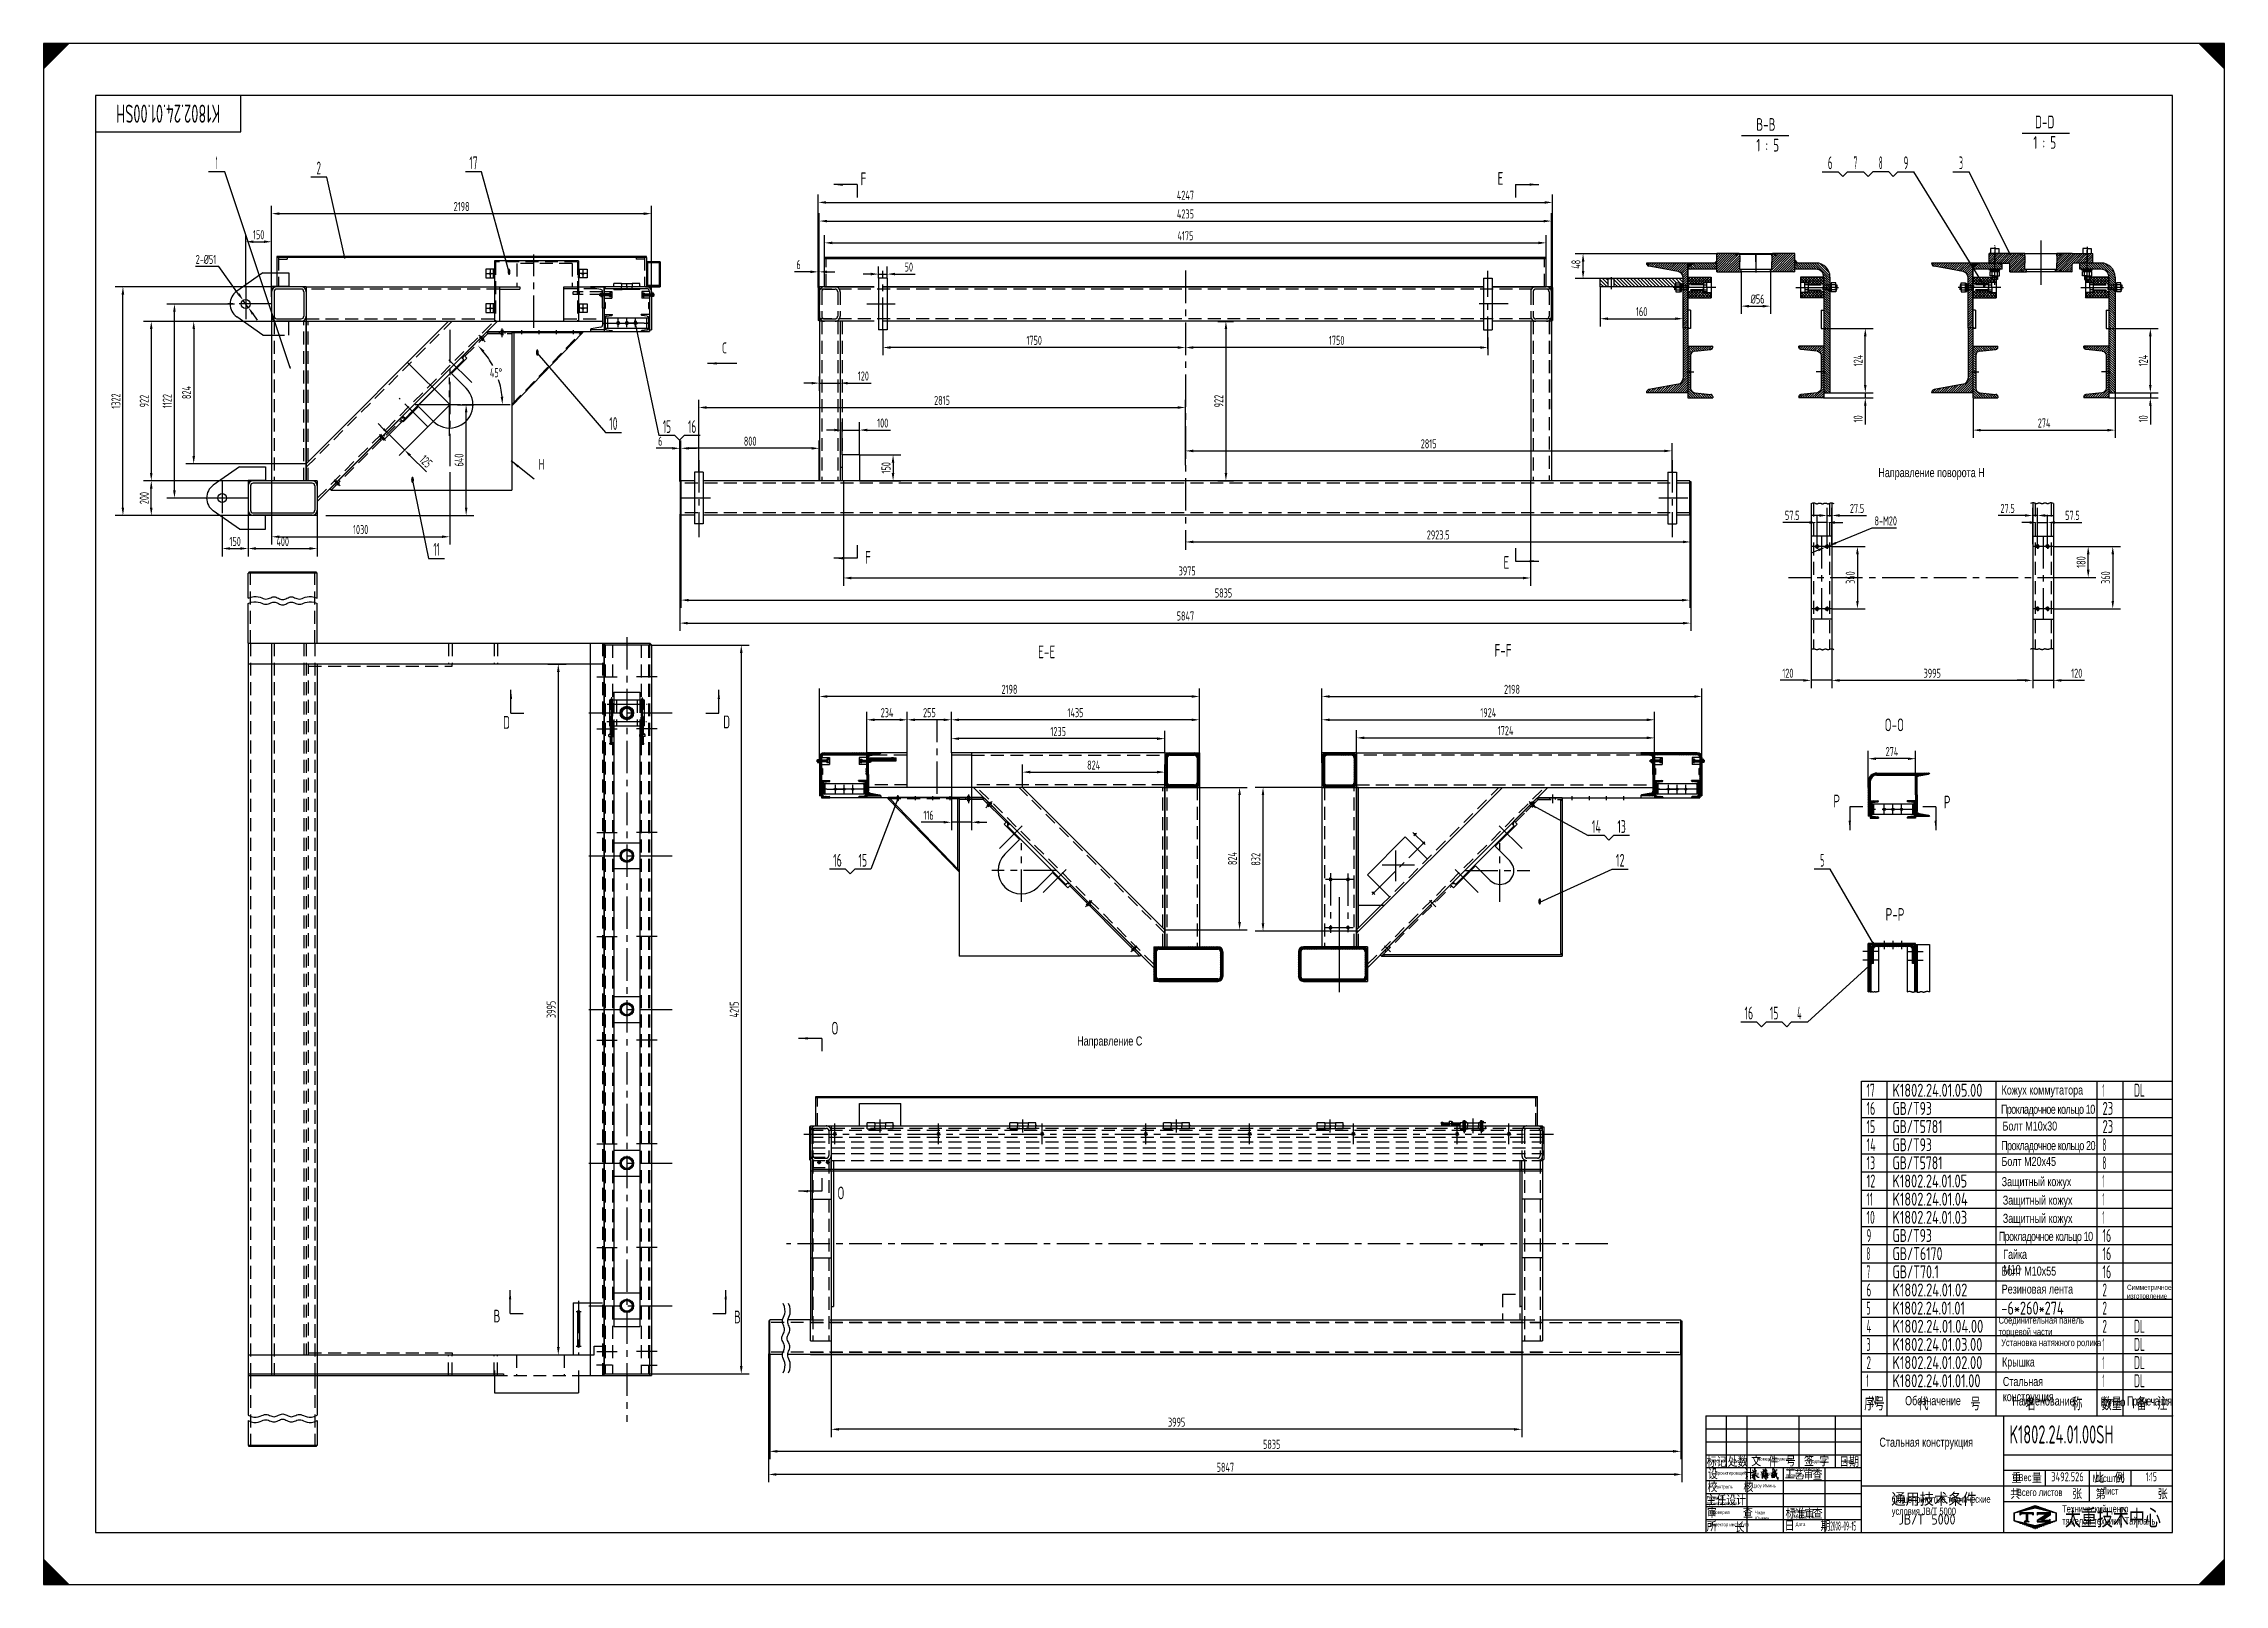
# Model space of a CAD drawing. Header units: millimetres. Extents: x 0 to 12615, y 0 to 8910.
import ezdxf
from ezdxf.enums import TextEntityAlignment as Align

# ---------------------------------------------------------------- set-up
doc = ezdxf.new("R2010")
doc.units = ezdxf.units.MM
doc.header["$LTSCALE"] = 150
for name, pattern in [('F', [0.75, 0.5, -0.25]), ('G', [2, 1.25, -0.25, 0.25, -0.25]), ('K', [2.5, 1.25, -0.25, 0.25, -0.25, 0.25, -0.25])]:
    doc.linetypes.add(name, pattern=pattern)
for name, color, linetype in [('01', 7, 'Continuous'), ('02', 1, 'Continuous'), ('04', 2, 'F'), ('05', 4, 'G'), ('07', 6, 'K'), ('08', 1, 'Continuous'), ('10', 1, 'Continuous'), ('11', 3, 'Continuous'), ('PP_HIDEDIM', 7, 'Continuous'), ('THICK', 7, 'Continuous')]:
    doc.layers.add(name, color=color, linetype=linetype)
doc.styles.add('HZLIB', font='TXT', dxfattribs={"width": 0.8, "bigfont": 'hztxt.shx'})
doc.styles.get("Standard").update_dxf_attribs({"font": 'isocp', "width": 0.707, "bigfont": 'intecad.shx'})
doc.dimstyles.new('INTE', dxfattribs={"dimscale": 15, "dimtxt": 3.5, "dimasz": 3, "dimexe": 3, "dimexo": 0, "dimgap": 1, "dimtad": 1, "dimdsep": 46, "dimtxsty": 'Standard', "dimcen": 0, "dimclrd": 1, "dimclre": 1, "dimclrt": 3, "dimaunit": 1, "dimadec": 0, "dimazin": 0, "dimtfac": 1, "dimtmove": 0, "dimatfit": 0, "dimfxl": 1, "dimarcsym": 0})
doc.dimstyles.new('INTE$2', dxfattribs={"dimscale": 15, "dimtxt": 3.5, "dimasz": 3, "dimexe": 3, "dimexo": 0, "dimgap": 1, "dimtad": 1, "dimtih": 1, "dimtoh": 1, "dimdsep": 46, "dimtxsty": 'Standard', "dimcen": 0, "dimclrd": 1, "dimclre": 1, "dimclrt": 3, "dimaunit": 1, "dimadec": 0, "dimazin": 0, "dimtfac": 1, "dimtmove": 0, "dimatfit": 0, "dimfxl": 1, "dimarcsym": 0})
doc.dimstyles.new('inte_cir_cir10', dxfattribs={"dimscale": 15, "dimtxt": 3.5, "dimasz": 3, "dimexe": 3, "dimexo": 0, "dimgap": 1, "dimtad": 1, "dimtoh": 1, "dimdsep": 46, "dimtxsty": 'Standard', "dimcen": 0, "dimclrd": 1, "dimclre": 1, "dimclrt": 3, "dimaunit": 1, "dimadec": 0, "dimazin": 0, "dimtfac": 1, "dimtmove": 0, "dimatfit": 0, "dimfxl": 1, "dimarcsym": 0})
pattern_1 = [(45, (16820.6376, -23.91), (2.245064, -2.245064), [])]
pattern_2 = [(135, (16820.6376, -23.91), (2.245064, 2.245064), [])]
pattern_3 = [(45, (16820.6376, -23.91), (3.367596, -3.367596), [])]
pattern_4 = [(45, (4797.9644, -232.937), (-2.245064, 2.245064), [])]
pattern_5 = [(135, (4797.9644, -232.937), (-2.245064, -2.245064), [])]
pattern_6 = [(135, (-3779.765, 4194.503), (-6.735192, -6.735192), [])]
pattern_7 = [(45, (-3779.765, 4194.503), (-6.735192, 6.735192), [])]
pattern_8 = [(45, (-130778.816, -23984.272), (-6.7351921, 6.7351921), [])]
pattern_9 = [(135, (16297.9024, 34.8192), (2.245064, 2.245064), [])]
pattern_10 = [(45, (16297.9024, 34.8192), (2.245064, -2.245064), [])]
pattern_11 = [(45, (-2216.98, 34.8192), (-2.245064, 2.245064), [])]
pattern_12 = [(135, (-2216.98, 34.8192), (-2.245064, -2.245064), [])]
pattern_13 = [(135, (-2130.604, 4194.503), (-6.735192, -6.735192), [])]
pattern_14 = [(45, (-2130.604, 4194.503), (-6.735192, 6.735192), [])]
pattern_15 = [(45, (15572.6145, 93.4156), (3.367596, -3.367596), [])]
pattern_16 = [(45, (10754.1432, 93.4156), (3.367596, -3.367596), [])]
pattern_17 = [(45, (-17047.381, -4713.296), (-7.857724, 7.857724), []), (135, (-17047.381, -4713.296), (-7.857724, -7.857724), [])]

msp = doc.modelspace()

# ---------------------------------------------------------------- texts
at = {"layer": '02', "width": 0.605172}
for height, p, p2 in [(15, (11372.145, 7682.452), (11381.145, 7682.452)), (15, (1737.543, 7664.537), (1746.543, 7664.537)), (30, (2683.595, 7571.211), (2701.595, 7571.211)), (30, (11216.981, 7497.232), (11234.981, 7497.232)), (30, (3413.698, 7277.435), (3431.698, 7277.435)), (30, (2846.759, 7104.934), (2864.759, 7104.934)), (15, (1421.537, 7027.723), (1430.537, 7027.723)), (30, (2124.993, 6368.239), (2142.993, 6368.239)), (3, (3275.595, 4918.647), (3277.395, 4918.647)), (3, (3271.381, 4904.738), (3273.181, 4904.738)), (3, (3276.547, 4862.106), (3278.347, 4862.106)), (30, (4932.512, 4527.489), (4950.512, 4527.489)), (30, (8603.617, 4491.351), (8621.617, 4491.351)), (30, (8645.52, 3930.216), (8663.52, 3930.216)), (15, (10580.375, 3697.643), (10589.375, 3697.643)), (15, (10576.854, 3589.596), (10585.854, 3589.596))]:
    msp.add_text('●', height=height, dxfattribs=at).set_placement(p, p2, align=Align.FIT)
at = {"layer": '04', "attachment_point": 1}
for s, insert, char_height in [('{\\fArial|b0|i0|c204|p34;\\C3;Направление поворота Н}', (10613.635, 6455.474), 52.5), ('{\\fArial|b0|i0|c204|p34;\\C3;Направление С}', (5978.672, 3168.596), 52.5), ('{\\fArial|b0|i0|c204|p34;\\C3;Кожух коммутатора}', (11326.234, 2885.122), 52.5), ('{\\fArial|b0|i0|c204|p34;\\T0.9;\\C3;Прокладочное кольцо 10}', (11322.516, 2773.698), 52.5), ('{\\fArial|b0|i0|c204|p34;\\C3;Болт М10х30}', (11331.783, 2676.712), 52.5), ('{\\fArial|b0|i0|c204|p34;\\T0.9;\\C3;Прокладочное кольцо 20}', (11324.136, 2563.709), 52.5), ('{\\fArial|b0|i0|c204|p34;\\C3;Болт М20х45}', (11325.343, 2472.034), 52.5), ('{\\fArial|b0|i0|c204|p34;\\C3;Защитный кожух}', (11326.77, 2355.371), 52.5), ('{\\fArial|b0|i0|c204|p34;\\C3;Защитный кожух}', (11333.288, 2247.91), 52.5), ('{\\fArial|b0|i0|c204|p34;\\C3;Защитный кожух}', (11333.288, 2142.91), 52.5), ('{\\fArial|b0|i0|c204|p34;\\T0.9;\\C3;Прокладочное кольцо 10}', (11310.108, 2038.709), 52.5), ('{\\fArial|b0|i0|c204|p34;\\C3;Болт М10х55}', (11326.099, 1838.071), 52.5), ('{\\fArial|b0|i0|c204|p34;\\C3;Резиновая лента}', (11326.974, 1733.894), 52.5), ('{\\fArial|b0|i0|c204|p34;\\C3;Симметричное\\Pизготовление}', (12051.976, 1732.658), 30), ('{\\fArial|b0|i0|c204|p34;\\C3;Соединительная панель\\Pторцевой части}', (11308.728, 1547.777), 40), ('{\\fArial|b0|i0|c204|p34;\\C3;Установка натяжного ролика}', (11323.963, 1417.803), 40), ('{\\fArial|b0|i0|c204|p34;\\C3;Крышка}', (11328.773, 1312.073), 52.5), ('{\\Fisocp,intecad|c204;\\C7;№}', (10572.256, 1090.351), 52.5), ('{\\fArial|b0|i0|c204|p34;\\C7;Обозначение}', (10768.249, 1088.555), 52.5), ('{\\fArial|b0|i0|c204|p34;\\C7;Наименование}', (11388.595, 1086.759), 52.5), ('{\\fArial|b0|i0|c204|p34;\\T0.75;\\C7;Кол-во}', (11899.257, 1081.37), 52.5), ('{\\fArial|b0|i0|c204|p34;\\T0.75;\\C7;Примечания}', (12052.096, 1086.759), 52.5), ('{\\fArial|b0|i0|c204|p34;\\C3;Стальная конструкция}', (10619.552, 848.261), 52.5), ('{\\fArial|b0|i0|c204|p34;\\C250;Отметка}', (9628.081, 725.548), 20), ('{\\fArial|b0|i0|c204|p34;\\C250;Проектировщик}', (9666.312, 653.874), 20), ('{\\fArial|b0|i0|c204|p34;\\C7;Чжу Хайчэн}', (9878.016, 651.275), 20), ('{\\fArial|b0|i0|c204|p34;\\C250;Номер документа}', (9912.132, 735.33), 20), ('{\\fArial|b0|i0|c204|p34;\\C250;Технологическая\\Pпроверка}', (10078.439, 675), 20), ('{\\fArial|b0|i0|c204|p34;\\C250;Дата}', (10411.279, 722.421), 20), ('{\\fArial|b0|i0|c204|p34;\\C250;Вес}', (11424.29, 639.01), 42), ('{\\fArial|b0|i0|c204|p34;\\C250;Масштаб}', (11853.149, 634.525), 42), ('{\\fArial|b0|i0|c204|p34;\\C250;Главный\\Pпроектировщик}', (9620.364, 511.546), 20), ('{\\fArial|b0|i0|c204|p34;\\C250;Контроль}', (9663.628, 574.482), 20), ('{\\fArial|b0|i0|c204|p34;\\C7;Цзоу Иминь}', (9883.077, 580.844), 20), ('{\\fArial|b0|i0|c204|p34;\\C250;Общепринятые технические\\Pусловия \\fArial|b0|i0|c0|p34;JB/T 5000}', (10690.869, 513.997), 42), ('{\\fArial|b0|i0|c204|p34;\\C250;Всего листов}', (11414.797, 552.739), 42), ('{\\fArial|b0|i0|c204|p34;\\C250;Лист }', (11907.979, 560.529), 42), ('{\\fArial|b0|i0|c204|p34;\\C250;Проверил}', (9638.38, 427.202), 20), ('{\\fArial|b0|i0|c204|p34;\\C250;Проверка\\Pстандартов}', (10110.767, 434.573), 20), ('{\\fArial|b0|i0|c204|p34;\\C250;Технический центр\\Pтяжелой техники, Тайюань}', (11676.553, 457.945), 42), ('{\\fArial|b0|i0|c204|p34;\\C250;Директор института}', (9637.822, 356.317), 20)]:
    msp.add_mtext(s, dxfattribs=dict(at, insert=insert, char_height=char_height))
for s, insert, char_height, width in [('{\\fArial|b0|i0|c204|p34;\\C3;Гайка М10}', (11335.625, 1935.023), 52.5, 2.06148), ('{\\fArial|b0|i0|c204|p34;\\C3;Стальная конструкция}', (11333.425, 1199.379), 52.5, 1.60351), ('{\\fArial|b0|i0|c204|p34;\\C250;Кол-во}', (9763.997, 722.675), 20, 0.85788), ('{\\fArial|b0|i0|c204|p34;\\C250;Подпись}', (10213.016, 722.167), 20, 0.85788), ('{\\fArial|b0|i0|c204|p34;\\C250;Чжан Юнмин}', (9899.374, 425.429), 20, 0.8579), ('{\\fArial|b0|i0|c204|p34;\\C250;Дата}', (10135.109, 357.038), 20, 1.71578)]:
    msp.add_mtext(s, dxfattribs=dict(at, insert=insert, char_height=char_height, width=width))
at = {"layer": '11', "width": 0.581511}
msp.add_text('K1802.24.01.00SH', height=105, rotation=180, dxfattribs=at).set_placement((1020.867, 8557.5), (419.133, 8557.5), align=Align.FIT)
at = {"layer": '11', "width": 0.707}
for s, height, p in [('B-B', 73.5, (9907.234, 8383.889)), ('D-D', 73.5, (11519.405, 8398.085)), ('1 : 5', 73.5, (9907.234, 8263.892)), ('1 : 5', 73.5, (11509.672, 8279.567)), ('F', 73.5, (4725.687, 8069.087)), ('E', 73.5, (8410.495, 8071.818)), ('C', 63, (3924.279, 7099.909)), ('H', 63, (2863.16, 6426.812)), ('F', 73.5, (4751.533, 5880.09)), ('E', 73.5, (8444.733, 5850.84)), ('E-E', 73.5, (5752.763, 5333.598)), ('F-F', 73.5, (8392.594, 5342.268)), ('D', 73.5, (2657.807, 4925.945)), ('D', 73.5, (3931.007, 4928.896)), ('O-O', 73.5, (10649.751, 4911.65)), ('P', 73.5, (10353.066, 4471.489)), ('P', 73.5, (10992.091, 4465.32)), ('P-P', 73.5, (10655.374, 3815.325)), ('O', 73.5, (4557.206, 3157.553)), ('O', 73.5, (4591.934, 2204.743)), ('B', 73.5, (2602.703, 1492.654)), ('B', 73.5, (3993.594, 1487.343))]:
    msp.add_text(s, height=height, dxfattribs=at).set_placement(p, align=Align.BOTTOM_LEFT)
at = {"layer": '11'}
for s, height, width, p, p2 in [('1', 74.246, 0.404, (995.948, 8183.81), (1006.447, 8183.81)), ('2', 74.246, 0.562593, (1578.999, 8153.678), (1604.482, 8153.678)), ('17', 74.2462, 0.606, (2462.894, 8183.81), (2510.137, 8183.81)), ('6', 74.246, 0.600695, (10321.5, 8183.81), (10348.242, 8183.81)), ('7', 74.246, 0.514182, (10470.406, 8183.81), (10491.402, 8183.81)), ('8', 74.246, 0.514182, (10616.439, 8183.81), (10637.435, 8183.81)), ('9', 74.246, 0.579528, (10759.597, 8183.81), (10786.343, 8183.81)), ('3', 74.246, 0.527686, (11079.937, 8183.81), (11103.108, 8183.81)), ('10', 74.2462, 0.606076, (3272.269, 6675.975), (3319.553, 6675.975)), ('15', 74.2462, 0.583001, (3581.921, 6658.162), (3629.164, 6658.162)), ('16', 74.2462, 0.578662, (3727.954, 6658.162), (3775.197, 6658.162)), ('11', 74.2462, 0.582235, (2254.39, 5948.262), (2291.134, 5948.262)), ('14', 74.2462, 0.614783, (8955.772, 4345.383), (9008.264, 4345.383)), ('13', 74.2462, 0.609833, (9103.342, 4345.383), (9152.759, 4345.383)), ('16', 74.2462, 0.610556, (4567.576, 4150.31), (4617.423, 4150.31)), ('15', 74.2462, 0.609833, (4713.824, 4150.31), (4763.241, 4150.31)), ('12', 74.2462, 0.611465, (9094.886, 4150.31), (9145.282, 4150.31)), ('5', 74.246, 0.527686, (10277.331, 4150.31), (10300.502, 4150.31)), ('16', 74.2462, 0.610556, (9839.324, 3266.67), (9889.171, 3266.67)), ('15', 74.2462, 0.609833, (9985.572, 3266.67), (10034.989, 3266.67)), ('4', 74.246, 0.543846, (10143.191, 3266.67), (10169.437, 3266.67)), ('17', 75, 0.606, (10545, 2820), (10592.722, 2820)), ('16', 75, 0.610556, (10545, 2715), (10595.353, 2715)), ('GB/T93', 75, 0.691199, (10695, 2715), (10922.832, 2715)), ('K1802.24.01.05.00', 75, 0.696348, (10695, 2820), (11214.952, 2820)), ('1', 75, 0.404, (11910, 2820), (11920.605, 2820)), ('23', 75, 0.638783, (11910, 2715), (11971.87, 2715)), ('DL', 75, 0.628444, (12091.988, 2820), (12155.618, 2820)), ('15', 75, 0.609833, (10545, 2610), (10594.919, 2610)), ('GB/T5781', 75, 0.694488, (10695, 2610), (10984.08, 2610)), ('23', 75, 0.638783, (11910, 2610), (11971.87, 2610)), ('14', 75, 0.614783, (10545, 2505), (10598.025, 2505)), ('GB/T93', 75, 0.691199, (10695, 2505), (10922.832, 2505)), ('8', 75, 0.514182, (11910, 2505), (11931.21, 2505)), ('13', 75, 0.609833, (10545, 2400), (10594.919, 2400)), ('GB/T5781', 75, 0.694488, (10695, 2400), (10984.08, 2400)), ('8', 75, 0.514182, (11910, 2400), (11931.21, 2400)), ('12', 75, 0.611465, (10545, 2295), (10595.907, 2295)), ('K1802.24.01.05', 75, 0.694217, (10695, 2295), (11126.964, 2295)), ('1', 75, 0.404, (11910, 2295), (11920.605, 2295)), ('11', 75, 0.582235, (10545, 2190), (10582.118, 2190)), ('10', 75, 0.606076, (10545, 2085), (10592.764, 2085)), ('K1802.24.01.03', 75, 0.694217, (10695, 2085), (11126.964, 2085)), ('K1802.24.01.04', 75, 0.694307, (10695, 2190), (11130.07, 2190)), ('1', 75, 0.404, (11910, 2190), (11920.605, 2190)), ('1', 75, 0.404, (11910, 2085), (11920.605, 2085)), ('9', 75, 0.579528, (10545, 1980), (10572.017, 1980)), ('GB/T93', 75, 0.691199, (10695, 1980), (10922.832, 1980)), ('16', 75, 0.610556, (11910, 1980), (11960.353, 1980)), ('8', 75, 0.514182, (10545, 1875), (10566.21, 1875)), ('GB/T6170', 75, 0.694489, (10695, 1875), (10984.122, 1875)), ('16', 75, 0.610556, (11910, 1875), (11960.353, 1875)), ('7', 75, 0.514182, (10545, 1770), (10566.21, 1770)), ('GB/T70.1', 75, 0.693516, (10695, 1770), (10962.87, 1770)), ('16', 75, 0.610556, (11910, 1770), (11960.353, 1770)), ('6', 75, 0.600695, (10545, 1665), (10572.014, 1665)), ('K1802.24.01.02', 75, 0.694246, (10695, 1665), (11127.952, 1665)), ('2', 75, 0.562593, (11910, 1665), (11935.741, 1665)), ('4', 75, 0.543846, (10545, 1455), (10571.513, 1455)), ('5', 75, 0.527686, (10545, 1560), (10568.406, 1560)), ('K1802.24.01.01', 75, 0.693834, (10695, 1560), (11114.163, 1560)), ('K1802.24.01.04.00', 75, 0.696454, (10695, 1455), (11220.254, 1455)), ('-6*260*274', 75, 0.691741, (11325, 1560), (11685.57, 1560)), ('2', 75, 0.562593, (11910, 1560), (11935.741, 1560)), ('2', 75, 0.562593, (11910, 1455), (11935.741, 1455)), ('DL', 75, 0.628444, (12091.988, 1455), (12155.618, 1455)), ('3', 75, 0.527686, (10545, 1350), (10568.406, 1350)), ('K1802.24.01.03.00', 75, 0.696348, (10695, 1350), (11214.952, 1350)), ('1', 75, 0.404, (11910, 1350), (11920.605, 1350)), ('DL', 75, 0.628444, (12091.988, 1350), (12155.618, 1350)), ('2', 75, 0.562593, (10545, 1245), (10570.741, 1245)), ('K1802.24.01.02.00', 75, 0.696348, (10695, 1245), (11214.952, 1245)), ('1', 75, 0.404, (11910, 1245), (11920.605, 1245)), ('DL', 75, 0.628444, (12091.988, 1245), (12155.618, 1245)), ('1', 75, 0.404, (10545, 1140), (10555.605, 1140)), ('K1802.24.01.01.00', 75, 0.69613, (10695, 1140), (11204.347, 1140)), ('1', 75, 0.404, (11910, 1140), (11920.605, 1140)), ('DL', 75, 0.628444, (12091.988, 1140), (12155.618, 1140)), ('K1802.24.01.00SH', 105, 0.581511, (11371.837, 814.605), (11973.571, 814.605)), ('3492.526', 52.5, 0.686618, (11613.721, 595.925), (11801.279, 595.925)), ('1:15', 52.5, 0.650931, (12159.97, 595.925), (12224.607, 595.925)), ('2008-09-15', 52.5, 0.426763, (10335, 311.25), (10485, 311.25))]:
    msp.add_text(s, height=height, dxfattribs=dict(at, width=width)).set_placement(p, p2, align=Align.FIT)

# ---------------------------------------------------------------- blocks, each defined once
blk = doc.blocks.new('*D47')
at = {"layer": '08', "color": 1, "lineweight": -2}
for p, q in [((8551, 1529), (8551, 852)), ((4556, 1408), (4556, 852)), ((8506, 897), (4601, 897))]:
    blk.add_line(p, q, dxfattribs=at)
at = {"layer": '08', "color": 1}
for points in [[(4601, 904), (4601, 889), (4556, 897)], [(8506, 904), (8506, 889), (8551, 897)]]:
    blk.add_solid(points, dxfattribs=at)
at = {"layer": 'Defpoints', "color": 0}
for p in [(8551, 1529), (4556, 1408), (4556, 897)]:
    blk.add_point(p, dxfattribs=at)
at = {"layer": '08', "color": 3, "insert": (6554, 938), "char_height": 52.5, "attachment_point": 5}
blk.add_mtext('3995', dxfattribs=at)
blk = doc.blocks.new('*D50')
at = {"layer": '08', "color": 1, "lineweight": -2}
for p, q in [((4200, 1329), (4200, 724)), ((9471, 1329), (9471, 724)), ((9426, 769), (4245, 769))]:
    blk.add_line(p, q, dxfattribs=at)
at = {"layer": '08', "color": 1}
for points in [[(4245, 777), (4245, 762), (4200, 769)], [(9426, 777), (9426, 762), (9471, 769)]]:
    blk.add_solid(points, dxfattribs=at)
at = {"layer": 'Defpoints', "color": 0}
for p in [(4200, 1329), (9471, 1329), (4200, 769)]:
    blk.add_point(p, dxfattribs=at)
at = {"layer": '08', "color": 3, "insert": (7104, 810), "char_height": 52.5, "attachment_point": 5}
blk.add_mtext('5835', dxfattribs=at)
blk = doc.blocks.new('*D52')
at = {"layer": '08', "color": 1, "lineweight": -2}
for p, q in [((4194, 1334), (4194, 591)), ((9477, 1334), (9477, 591)), ((9432, 636), (4239, 636))]:
    blk.add_line(p, q, dxfattribs=at)
at = {"layer": '08', "color": 1}
for points in [[(4239, 643), (4239, 628), (4194, 636)], [(9432, 643), (9432, 628), (9477, 636)]]:
    blk.add_solid(points, dxfattribs=at)
at = {"layer": 'Defpoints', "color": 0}
for p in [(4194, 1334), (9477, 1334), (4194, 636)]:
    blk.add_point(p, dxfattribs=at)
at = {"layer": '08', "color": 3, "insert": (6836, 677), "char_height": 52.5, "attachment_point": 5}
blk.add_mtext('5847', dxfattribs=at)
blk = doc.blocks.new('*U53')
at = {"layer": '01'}
for p, q in [((0, 9), (-8, 4)), ((-8, 4), (-8, 0)), ((-8, -4), (-8, 0)), ((8, 4), (0, 9)), ((8, 0), (8, 4)), ((0, -9), (-8, -4)), ((8, -4), (0, -9)), ((8, 0), (8, -4))]:
    blk.add_line(p, q, dxfattribs=at)
blk.add_circle((0, 0), 4, dxfattribs=at)
at = {"layer": '02'}
blk.add_arc((0, 0), 5, 265.8682, 183.1341, dxfattribs=at)
at = {"layer": '05'}
for p, q in [((9, 0), (-9, 0)), ((0, 9), (0, -9))]:
    blk.add_line(p, q, dxfattribs=at)
blk = doc.blocks.new('*U54')
at = {"layer": '01'}
for p, q in [((0, 9), (-8, 4)), ((-8, 4), (-8, 0)), ((-8, -4), (-8, 0)), ((8, 4), (0, 9)), ((8, 0), (8, 4)), ((8, 0), (8, -4)), ((0, -9), (-8, -4)), ((8, -4), (0, -9))]:
    blk.add_line(p, q, dxfattribs=at)
at = {"layer": '05'}
for p, q in [((-10, 0), (9, 0)), ((0, -11), (0, 10))]:
    blk.add_line(p, q, dxfattribs=at)
blk = doc.blocks.new('槽钢')
at = {"layer": '01', "color": 7, "linetype": 'Continuous'}
for p, q in [((0, 50), (0, -50)), ((0, 50), (48, 50)), ((0, 50), (48, 50)), ((48, 47.5), (48, 50)), ((5.3, 31.6), (5.3, -31.6)), ((0, -50), (48, -50)), ((48, -47.5), (48, -50))]:
    blk.add_line(p, q, dxfattribs=at)
at = {"layer": '01'}
for p, q in [((12.9, 40.1), (44.2, 43.3)), ((12.9, -40.1), (44.2, -43.3))]:
    blk.add_line(p, q, dxfattribs=at)
for centre, radius, start, end in [((43.8, 47.5), 4.2, 275.9762, 0), ((13.8, 31.6), 8.5, 95.9762, 180), ((13.8, -31.6), 8.5, 180, 264.0238), ((43.8, -47.5), 4.2, 0, 84.0238)]:
    blk.add_arc(centre, radius, start, end, dxfattribs=at)
at = {"layer": '05', "color": 4, "linetype": 'G'}
blk.add_line((-4, 0), (11.4, 0), dxfattribs=at)
blk = doc.blocks.new('*D63')
at = {"layer": '08', "color": 1, "lineweight": -2}
for p, q in [((10555, 4608), (10555, 4820)), ((10829, 4692), (10829, 4820)), ((10784, 4775), (10600, 4775))]:
    blk.add_line(p, q, dxfattribs=at)
at = {"layer": '08', "color": 1}
for points in [[(10600, 4782), (10600, 4767), (10555, 4775)], [(10784, 4782), (10784, 4767), (10829, 4775)]]:
    blk.add_solid(points, dxfattribs=at)
at = {"layer": 'Defpoints', "color": 0}
for p in [(10555, 4775), (10829, 4692), (10555, 4608)]:
    blk.add_point(p, dxfattribs=at)
at = {"layer": '08', "color": 3, "insert": (10692, 4816), "char_height": 52.5, "attachment_point": 5}
blk.add_mtext('274', dxfattribs=at)
blk = doc.blocks.new('*U25')
at = {"layer": '01'}
for p, q in [((0, 125), (80, 125)), ((0, 0), (0, 125)), ((0, 0), (0, -125)), ((9, 0), (9, 97)), ((9, 0), (9, -97)), ((19, 108), (75, 119)), ((0, -125), (80, -125)), ((19, -108), (75, -119))]:
    blk.add_line(p, q, dxfattribs=at)
for centre, radius, start, end in [((21, 97), 12, 100.7056, 180), ((74, 125), 6, 280.7056, 0), ((21, -97), 12, 180, 259.2944), ((74, -125), 6, 360, 79.2944)]:
    blk.add_arc(centre, radius, start, end, dxfattribs=at)
at = {"layer": '05'}
blk.add_line((-2, 0), (11, 0), dxfattribs=at)
blk = doc.blocks.new('*U83')
at = {"layer": '01'}
for p, q in [((-8, 0), (-8, 9)), ((-8, 9), (0, 9)), ((-8, 5), (0, 5)), ((0, 9), (0, 0)), ((0, -9), (0, 0)), ((-8, 0), (-8, -9)), ((-8, -5), (0, -5)), ((-8, -9), (0, -9))]:
    blk.add_line(p, q, dxfattribs=at)
at = {"layer": '05'}
blk.add_line((-9, 0), (1, 0), dxfattribs=at)
blk = doc.blocks.new('*U85')
at = {"layer": '01'}
for p, q in [((0, 125), (80, 125)), ((0, 0), (0, 125)), ((9, 0), (9, 96.7)), ((18.8, 108.5), (75.1, 119.1)), ((0, 0), (0, -125)), ((9, 0), (9, -96.7)), ((0, -125), (80, -125)), ((18.8, -108.5), (75.1, -119.1))]:
    blk.add_line(p, q, dxfattribs=at)
for centre, radius, start, end in [((21, 96.7), 12, 100.7056, 180), ((74, 125), 6, 280.7056, 0), ((21, -96.7), 12, 180, 259.2944), ((74, -125), 6, 360, 79.2944)]:
    blk.add_arc(centre, radius, start, end, dxfattribs=at)
at = {"layer": '05'}
blk.add_line((-2.1, 0), (10.6, 0), dxfattribs=at)
blk = doc.blocks.new('*D87')
at = {"layer": '08', "color": 1, "lineweight": -2}
for p, q in [((4627, 6382), (4627, 5775)), ((8602, 6382), (8602, 5775)), ((4672, 5820), (8557, 5820))]:
    blk.add_line(p, q, dxfattribs=at)
at = {"layer": '08', "color": 1}
for points in [[(4672, 5827), (4672, 5812), (4627, 5820)], [(8557, 5827), (8557, 5812), (8602, 5820)]]:
    blk.add_solid(points, dxfattribs=at)
at = {"layer": 'Defpoints', "color": 0}
for p in [(4627, 6382), (8602, 6382), (8602, 5820)]:
    blk.add_point(p, dxfattribs=at)
at = {"layer": '08', "color": 3, "insert": (6615, 5861), "char_height": 52.5, "attachment_point": 5}
blk.add_mtext('3975', dxfattribs=at)
blk = doc.blocks.new('*D88')
at = {"layer": '08', "color": 1, "lineweight": -2}
for p, q in [((2916, 5322), (3022, 5322)), ((2977, 5277), (2977, 1372)), ((2916, 1327), (3022, 1327))]:
    blk.add_line(p, q, dxfattribs=at)
at = {"layer": '08', "color": 1}
for points in [[(2970, 5277), (2985, 5277), (2977, 5322)], [(2970, 1372), (2985, 1372), (2977, 1327)]]:
    blk.add_solid(points, dxfattribs=at)
at = {"layer": 'Defpoints', "color": 0}
for p in [(2916, 5322), (2916, 1327), (2977, 1327)]:
    blk.add_point(p, dxfattribs=at)
at = {"layer": '08', "color": 3, "insert": (2936, 3325), "char_height": 52.5, "attachment_point": 5, "rotation": 90}
blk.add_mtext('3995', dxfattribs=at)
blk = doc.blocks.new('*D89')
at = {"layer": '08', "color": 1, "lineweight": -2}
blk.add_line((2585, 6823), (2699, 6823), dxfattribs=at)
for start, end in [(27.9325, 39.6384), (5.3616, 17.2737)]:
    blk.add_arc((2173, 6823), 481, start, end, dxfattribs=at)
at = {"layer": '08', "color": 1}
for points in [[(2538, 7125), (2549, 7135), (2513, 7163)], [(2659, 6868), (2644, 6867), (2654, 6823)]]:
    blk.add_solid(points, dxfattribs=at)
at = {"layer": 'Defpoints', "color": 0}
for p in [(2640, 7290), (2637, 6947), (2016, 6823), (2585, 6823), (1647, 6297)]:
    blk.add_point(p, dxfattribs=at)
at = {"layer": '08', "color": 3, "insert": (2617, 7007), "char_height": 52.5, "attachment_point": 5}
blk.add_mtext('45°', dxfattribs=at)
blk = doc.blocks.new('*D90')
at = {"layer": '08', "color": 1, "lineweight": -2}
for p, q in [((2395, 6822), (2489, 6822)), ((2444, 6227), (2444, 6777)), ((1633, 6182), (2489, 6182))]:
    blk.add_line(p, q, dxfattribs=at)
at = {"layer": '08', "color": 1}
for points in [[(2437, 6777), (2452, 6777), (2444, 6822)], [(2437, 6227), (2452, 6227), (2444, 6182)]]:
    blk.add_solid(points, dxfattribs=at)
at = {"layer": 'Defpoints', "color": 0}
for p in [(2395, 6822), (2444, 6822), (1633, 6182)]:
    blk.add_point(p, dxfattribs=at)
at = {"layer": '08', "color": 3, "insert": (2403, 6502), "char_height": 52.5, "attachment_point": 5, "rotation": 90}
blk.add_mtext('640', dxfattribs=at)
blk = doc.blocks.new('*D151')
at = {"layer": '08', "color": 1, "lineweight": -2}
for p, q in [((4487, 7504), (4487, 7929)), ((4532, 7884), (8677, 7884)), ((8722, 7504), (8722, 7929))]:
    blk.add_line(p, q, dxfattribs=at)
at = {"layer": '08', "color": 1}
for points in [[(4532, 7891), (4532, 7876), (4487, 7884)], [(8677, 7891), (8677, 7876), (8722, 7884)]]:
    blk.add_solid(points, dxfattribs=at)
at = {"layer": 'Defpoints', "color": 0}
for p in [(8722, 7884), (4487, 7504), (8722, 7504)]:
    blk.add_point(p, dxfattribs=at)
at = {"layer": '08', "color": 3, "insert": (6605, 7925), "char_height": 52.5, "attachment_point": 5}
blk.add_mtext('4235', dxfattribs=at)
blk = doc.blocks.new('*D152')
at = {"layer": '08', "color": 1, "lineweight": -2}
for p, q in [((1183, 6211), (1183, 5945)), ((1583, 6211), (1583, 5945)), ((1228, 5990), (1538, 5990))]:
    blk.add_line(p, q, dxfattribs=at)
at = {"layer": '08', "color": 1}
for points in [[(1228, 5998), (1228, 5983), (1183, 5990)], [(1538, 5998), (1538, 5983), (1583, 5990)]]:
    blk.add_solid(points, dxfattribs=at)
at = {"layer": 'Defpoints', "color": 0}
for p in [(1183, 6211), (1583, 6211), (1583, 5990)]:
    blk.add_point(p, dxfattribs=at)
at = {"layer": '08', "color": 3, "insert": (1383, 6031), "char_height": 52.5, "attachment_point": 5}
blk.add_mtext('400', dxfattribs=at)
blk = doc.blocks.new('*D153')
at = {"layer": '08', "color": 1, "lineweight": -2}
for p, q in [((1285, 6382), (578, 6382)), ((623, 6227), (623, 6337)), ((1285, 6182), (578, 6182))]:
    blk.add_line(p, q, dxfattribs=at)
at = {"layer": '08', "color": 1}
for points in [[(615, 6337), (630, 6337), (623, 6382)], [(615, 6227), (630, 6227), (623, 6182)]]:
    blk.add_solid(points, dxfattribs=at)
at = {"layer": 'Defpoints', "color": 0}
for p in [(623, 6382), (1285, 6382), (1285, 6182)]:
    blk.add_point(p, dxfattribs=at)
at = {"layer": '08', "color": 3, "insert": (582, 6282), "char_height": 52.5, "attachment_point": 5, "rotation": 90}
blk.add_mtext('200', dxfattribs=at)
blk = doc.blocks.new('*D154')
at = {"layer": '08', "color": 1, "lineweight": -2}
for p, q in [((1475, 7304), (578, 7304)), ((623, 7259), (623, 6427)), ((1475, 6382), (578, 6382))]:
    blk.add_line(p, q, dxfattribs=at)
at = {"layer": '08', "color": 1}
for points in [[(615, 7259), (630, 7259), (623, 7304)], [(615, 6427), (630, 6427), (623, 6382)]]:
    blk.add_solid(points, dxfattribs=at)
at = {"layer": 'Defpoints', "color": 0}
for p in [(1475, 7304), (623, 6382), (1475, 6382)]:
    blk.add_point(p, dxfattribs=at)
at = {"layer": '08', "color": 3, "insert": (582, 6843), "char_height": 52.5, "attachment_point": 5, "rotation": 90}
blk.add_mtext('922', dxfattribs=at)
blk = doc.blocks.new('*D155')
at = {"layer": '08', "color": 1, "lineweight": -2}
for p, q in [((1359, 7504), (414, 7504)), ((459, 6227), (459, 7459)), ((1285, 6182), (414, 6182))]:
    blk.add_line(p, q, dxfattribs=at)
at = {"layer": '08', "color": 1}
for points in [[(451, 7459), (466, 7459), (459, 7504)], [(451, 6227), (466, 6227), (459, 6182)]]:
    blk.add_solid(points, dxfattribs=at)
at = {"layer": 'Defpoints', "color": 0}
for p in [(459, 7504), (1359, 7504), (1285, 6182)]:
    blk.add_point(p, dxfattribs=at)
at = {"layer": '08', "color": 3, "insert": (418, 6843), "char_height": 52.5, "attachment_point": 5, "rotation": 90}
blk.add_mtext('1322', dxfattribs=at)
blk = doc.blocks.new('*D156')
at = {"layer": '08', "color": 1, "lineweight": -2}
for p, q in [((1319, 7445), (1319, 7972)), ((3517, 7445), (3517, 7972)), ((1364, 7927), (3472, 7927))]:
    blk.add_line(p, q, dxfattribs=at)
at = {"layer": '08', "color": 1}
for points in [[(1364, 7934), (1364, 7919), (1319, 7927)], [(3472, 7934), (3472, 7919), (3517, 7927)]]:
    blk.add_solid(points, dxfattribs=at)
at = {"layer": 'Defpoints', "color": 0}
for p in [(3517, 7927), (1319, 7445), (3517, 7445)]:
    blk.add_point(p, dxfattribs=at)
at = {"layer": '08', "color": 3, "insert": (2418, 7968), "char_height": 52.5, "attachment_point": 5}
blk.add_mtext('2198', dxfattribs=at)
blk = doc.blocks.new('*D159')
at = {"layer": '08', "color": 1, "lineweight": -2}
for p, q in [((4442, 6947), (4397, 6947)), ((4487, 6985), (4487, 6902)), ((4487, 6947), (4607, 6947)), ((4607, 6985), (4607, 6902)), ((4652, 6947), (4787, 6947))]:
    blk.add_line(p, q, dxfattribs=at)
at = {"layer": '08', "color": 1}
for points in [[(4442, 6954), (4442, 6939), (4487, 6947)], [(4652, 6954), (4652, 6939), (4607, 6947)]]:
    blk.add_solid(points, dxfattribs=at)
at = {"layer": 'Defpoints', "color": 0}
for p in [(4487, 6985), (4607, 6985), (4607, 6947)]:
    blk.add_point(p, dxfattribs=at)
at = {"layer": '08', "color": 3, "insert": (4742, 6988), "char_height": 52.5, "attachment_point": 5}
blk.add_mtext('120', dxfattribs=at)
blk = doc.blocks.new('*D160')
at = {"layer": '08', "color": 1, "lineweight": -2}
for p, q in [((4619, 6532), (4619, 6720)), ((4719, 6532), (4719, 6720)), ((4574, 6675), (4529, 6675)), ((4619, 6675), (4719, 6675)), ((4764, 6675), (4899, 6675))]:
    blk.add_line(p, q, dxfattribs=at)
at = {"layer": '08', "color": 1}
for points in [[(4574, 6683), (4574, 6668), (4619, 6675)], [(4764, 6683), (4764, 6668), (4719, 6675)]]:
    blk.add_solid(points, dxfattribs=at)
at = {"layer": 'Defpoints', "color": 0}
for p in [(4719, 6675), (4619, 6532), (4719, 6532)]:
    blk.add_point(p, dxfattribs=at)
at = {"layer": '08', "color": 3, "insert": (4854, 6716), "char_height": 52.5, "attachment_point": 5}
blk.add_mtext('100', dxfattribs=at)
blk = doc.blocks.new('*D161')
at = {"layer": '08', "color": 1, "lineweight": -2}
for p, q in [((4719, 6532), (4959, 6532)), ((4914, 6487), (4914, 6427)), ((4719, 6382), (4959, 6382))]:
    blk.add_line(p, q, dxfattribs=at)
at = {"layer": '08', "color": 1}
for points in [[(4906, 6487), (4921, 6487), (4914, 6532)], [(4906, 6427), (4921, 6427), (4914, 6382)]]:
    blk.add_solid(points, dxfattribs=at)
at = {"layer": 'Defpoints', "color": 0}
for p in [(4719, 6532), (4719, 6382), (4914, 6382)]:
    blk.add_point(p, dxfattribs=at)
at = {"layer": '08', "color": 3, "insert": (4873, 6457), "char_height": 52.5, "attachment_point": 5, "rotation": 90}
blk.add_mtext('150', dxfattribs=at)
blk = doc.blocks.new('*D163')
at = {"layer": '08', "color": 1, "lineweight": -2}
for p, q in [((9679, 7695), (8860, 7695)), ((8905, 7596), (8905, 7650)), ((9004, 7551), (8860, 7551))]:
    blk.add_line(p, q, dxfattribs=at)
at = {"layer": '08', "color": 1}
for points in [[(8898, 7650), (8913, 7650), (8905, 7695)], [(8898, 7596), (8913, 7596), (8905, 7551)]]:
    blk.add_solid(points, dxfattribs=at)
at = {"layer": 'Defpoints', "color": 0}
for p in [(8905, 7695), (9679, 7695), (9004, 7551)]:
    blk.add_point(p, dxfattribs=at)
at = {"layer": '08', "color": 3, "insert": (8864, 7623), "char_height": 52.5, "attachment_point": 5, "rotation": 90}
blk.add_mtext(' 48  ', dxfattribs=at)
blk = doc.blocks.new('*D164')
at = {"layer": '08', "color": 1, "lineweight": -2}
for p, q in [((3517, 5432), (4081, 5432)), ((4036, 5387), (4036, 1262)), ((3517, 1217), (4081, 1217))]:
    blk.add_line(p, q, dxfattribs=at)
at = {"layer": '08', "color": 1}
for points in [[(4028, 5387), (4043, 5387), (4036, 5432)], [(4028, 1262), (4043, 1262), (4036, 1217)]]:
    blk.add_solid(points, dxfattribs=at)
at = {"layer": 'Defpoints', "color": 0}
for p in [(3517, 5432), (3517, 1217), (4036, 1217)]:
    blk.add_point(p, dxfattribs=at)
at = {"layer": '08', "color": 3, "insert": (3995, 3325), "char_height": 52.5, "attachment_point": 5, "rotation": 90}
blk.add_mtext('4215', dxfattribs=at)
blk = doc.blocks.new('*D165')
at = {"layer": '08', "color": 1, "lineweight": -2}
for p, q in [((10290, 7263), (10583, 7263)), ((10538, 6936), (10538, 7218)), ((10333, 6891), (10583, 6891))]:
    blk.add_line(p, q, dxfattribs=at)
at = {"layer": '08', "color": 1}
for points in [[(10530, 7218), (10545, 7218), (10538, 7263)], [(10530, 6936), (10545, 6936), (10538, 6891)]]:
    blk.add_solid(points, dxfattribs=at)
at = {"layer": 'Defpoints', "color": 0}
for p in [(10290, 7263), (10538, 7263), (10333, 6891)]:
    blk.add_point(p, dxfattribs=at)
at = {"layer": '08', "color": 3, "insert": (10496, 7077), "char_height": 52.5, "attachment_point": 5, "rotation": 90}
blk.add_mtext('124', dxfattribs=at)
blk = doc.blocks.new('*D166')
at = {"layer": '08', "color": 1, "lineweight": -2}
for p, q in [((10538, 6936), (10538, 6981)), ((10297, 6861), (10583, 6861)), ((10333, 6891), (10583, 6891)), ((10538, 6891), (10538, 6861)), ((10538, 6816), (10538, 6708))]:
    blk.add_line(p, q, dxfattribs=at)
at = {"layer": '08', "color": 1}
for points in [[(10530, 6936), (10545, 6936), (10538, 6891)], [(10530, 6816), (10545, 6816), (10538, 6861)]]:
    blk.add_solid(points, dxfattribs=at)
at = {"layer": 'Defpoints', "color": 0}
for p in [(10297, 6861), (10333, 6891), (10538, 6861)]:
    blk.add_point(p, dxfattribs=at)
at = {"layer": '08', "color": 3, "insert": (10496, 6740), "char_height": 52.5, "attachment_point": 5, "rotation": 90}
blk.add_mtext('10', dxfattribs=at)
blk = doc.blocks.new('*D168')
at = {"layer": '08', "color": 1, "lineweight": -2}
for p, q in [((3687, 6382), (3687, 6615)), ((4442, 6570), (3732, 6570)), ((4487, 6382), (4487, 6615))]:
    blk.add_line(p, q, dxfattribs=at)
at = {"layer": '08', "color": 1}
for points in [[(3732, 6577), (3732, 6562), (3687, 6570)], [(4442, 6577), (4442, 6562), (4487, 6570)]]:
    blk.add_solid(points, dxfattribs=at)
at = {"layer": 'Defpoints', "color": 0}
for p in [(3687, 6570), (3687, 6382), (4487, 6382)]:
    blk.add_point(p, dxfattribs=at)
at = {"layer": '08', "color": 3, "insert": (4087, 6611), "char_height": 52.5, "attachment_point": 5}
blk.add_mtext('800', dxfattribs=at)
blk = doc.blocks.new('*D130')
at = {"layer": '08', "color": 1, "lineweight": -2}
for p, q in [((1519, 7304), (823, 7304)), ((868, 7259), (868, 6525)), ((1519, 6480), (823, 6480))]:
    blk.add_line(p, q, dxfattribs=at)
at = {"layer": '08', "color": 1}
for points in [[(861, 7259), (876, 7259), (868, 7304)], [(861, 6525), (876, 6525), (868, 6480)]]:
    blk.add_solid(points, dxfattribs=at)
at = {"layer": 'Defpoints', "color": 0}
for p in [(1519, 7304), (868, 6480), (1519, 6480)]:
    blk.add_point(p, dxfattribs=at)
at = {"layer": '08', "color": 3, "insert": (827, 6892), "char_height": 52.5, "attachment_point": 5, "rotation": 90}
blk.add_mtext('824', dxfattribs=at)
blk = doc.blocks.new('*D131')
at = {"layer": '08', "color": 1, "lineweight": -2}
for p, q in [((4488, 4750), (4488, 5180)), ((6686, 4750), (6686, 5180)), ((6641, 5135), (4533, 5135))]:
    blk.add_line(p, q, dxfattribs=at)
at = {"layer": '08', "color": 1}
for points in [[(4533, 5142), (4533, 5127), (4488, 5135)], [(6641, 5142), (6641, 5127), (6686, 5135)]]:
    blk.add_solid(points, dxfattribs=at)
at = {"layer": 'Defpoints', "color": 0}
for p in [(4488, 5135), (4488, 4750), (6686, 4750)]:
    blk.add_point(p, dxfattribs=at)
at = {"layer": '08', "color": 3, "insert": (5587, 5176), "char_height": 52.5, "attachment_point": 5}
blk.add_mtext('2198', dxfattribs=at)
blk = doc.blocks.new('*D132')
at = {"layer": '08', "color": 1, "lineweight": -2}
for p, q in [((5251, 4809), (5251, 5045)), ((6641, 5000), (5296, 5000)), ((6686, 4780), (6686, 5045))]:
    blk.add_line(p, q, dxfattribs=at)
at = {"layer": '08', "color": 1}
for points in [[(5296, 5007), (5296, 4992), (5251, 5000)], [(6641, 5007), (6641, 4992), (6686, 5000)]]:
    blk.add_solid(points, dxfattribs=at)
at = {"layer": 'Defpoints', "color": 0}
for p in [(5251, 5000), (5251, 4809), (6686, 4780)]:
    blk.add_point(p, dxfattribs=at)
at = {"layer": '08', "color": 3, "insert": (5969, 5041), "char_height": 52.5, "attachment_point": 5}
blk.add_mtext('1435', dxfattribs=at)
blk = doc.blocks.new('*D133')
at = {"layer": '08', "color": 1, "lineweight": -2}
for p, q in [((4996, 4809), (4996, 5045)), ((5206, 5000), (5041, 5000)), ((5251, 4809), (5251, 5045))]:
    blk.add_line(p, q, dxfattribs=at)
at = {"layer": '08', "color": 1}
for points in [[(5041, 5007), (5041, 4992), (4996, 5000)], [(5206, 5007), (5206, 4992), (5251, 5000)]]:
    blk.add_solid(points, dxfattribs=at)
at = {"layer": 'Defpoints', "color": 0}
for p in [(4996, 5000), (4996, 4809), (5251, 4809)]:
    blk.add_point(p, dxfattribs=at)
at = {"layer": '08', "color": 3, "insert": (5124, 5041), "char_height": 52.5, "attachment_point": 5}
blk.add_mtext('255', dxfattribs=at)
blk = doc.blocks.new('*D134')
at = {"layer": '08', "color": 1, "lineweight": -2}
for p, q in [((4762, 4809), (4762, 5045)), ((4951, 5000), (4807, 5000)), ((4996, 4809), (4996, 5045))]:
    blk.add_line(p, q, dxfattribs=at)
at = {"layer": '08', "color": 1}
for points in [[(4807, 5007), (4807, 4992), (4762, 5000)], [(4951, 5007), (4951, 4992), (4996, 5000)]]:
    blk.add_solid(points, dxfattribs=at)
at = {"layer": 'Defpoints', "color": 0}
for p in [(4762, 5000), (4762, 4809), (4996, 4809)]:
    blk.add_point(p, dxfattribs=at)
at = {"layer": '08', "color": 3, "insert": (4879, 5041), "char_height": 52.5, "attachment_point": 5}
blk.add_mtext('234', dxfattribs=at)
blk = doc.blocks.new('*D135')
at = {"layer": '08', "color": 1, "lineweight": -2}
for p, q in [((3687, 6182), (3687, 5647)), ((9522, 6182), (9522, 5647)), ((3732, 5692), (9477, 5692))]:
    blk.add_line(p, q, dxfattribs=at)
at = {"layer": '08', "color": 1}
for points in [[(3732, 5699), (3732, 5684), (3687, 5692)], [(9477, 5699), (9477, 5684), (9522, 5692)]]:
    blk.add_solid(points, dxfattribs=at)
at = {"layer": 'Defpoints', "color": 0}
for p in [(3687, 6182), (9522, 6182), (9522, 5692)]:
    blk.add_point(p, dxfattribs=at)
at = {"layer": '08', "color": 3, "insert": (6825, 5733), "char_height": 52.5, "attachment_point": 5}
blk.add_mtext('5835', dxfattribs=at)
blk = doc.blocks.new('*D136')
at = {"layer": '08', "color": 1, "lineweight": -2}
for p, q in [((3636, 6570), (3543, 6570)), ((3681, 6378), (3681, 6615)), ((3687, 6570), (3681, 6570)), ((3687, 6382), (3687, 6615)), ((3732, 6570), (3777, 6570))]:
    blk.add_line(p, q, dxfattribs=at)
at = {"layer": '08', "color": 1}
for points in [[(3636, 6577), (3636, 6562), (3681, 6570)], [(3732, 6577), (3732, 6562), (3687, 6570)]]:
    blk.add_solid(points, dxfattribs=at)
at = {"layer": 'Defpoints', "color": 0}
for p in [(3681, 6570), (3681, 6378), (3687, 6382)]:
    blk.add_point(p, dxfattribs=at)
at = {"layer": '08', "color": 3, "insert": (3567, 6611), "char_height": 52.5, "attachment_point": 5}
blk.add_mtext('6', dxfattribs=at)
blk = doc.blocks.new('*D137')
at = {"layer": '08', "color": 1, "lineweight": -2}
for p, q in [((3681, 6188), (3681, 5514)), ((9528, 6188), (9528, 5514)), ((3726, 5559), (9483, 5559))]:
    blk.add_line(p, q, dxfattribs=at)
at = {"layer": '08', "color": 1}
for points in [[(3726, 5566), (3726, 5551), (3681, 5559)], [(9483, 5566), (9483, 5551), (9528, 5559)]]:
    blk.add_solid(points, dxfattribs=at)
at = {"layer": 'Defpoints', "color": 0}
for p in [(3681, 6188), (9528, 6188), (9528, 5559)]:
    blk.add_point(p, dxfattribs=at)
at = {"layer": '08', "color": 3, "insert": (6605, 5600), "char_height": 52.5, "attachment_point": 5}
blk.add_mtext('5847', dxfattribs=at)
blk = doc.blocks.new('*D138')
at = {"layer": '08', "color": 1, "lineweight": -2}
for p, q in [((4436, 7590), (4343, 7590)), ((4481, 7500), (4481, 7635)), ((4487, 7590), (4481, 7590)), ((4487, 7504), (4487, 7635)), ((4532, 7590), (4577, 7590))]:
    blk.add_line(p, q, dxfattribs=at)
at = {"layer": '08', "color": 1}
for points in [[(4436, 7598), (4436, 7583), (4481, 7590)], [(4532, 7598), (4532, 7583), (4487, 7590)]]:
    blk.add_solid(points, dxfattribs=at)
at = {"layer": 'Defpoints', "color": 0}
for p in [(4481, 7590), (4481, 7500), (4487, 7504)]:
    blk.add_point(p, dxfattribs=at)
at = {"layer": '08', "color": 3, "insert": (4367, 7632), "char_height": 52.5, "attachment_point": 5}
blk.add_mtext('6', dxfattribs=at)
blk = doc.blocks.new('*D139')
at = {"layer": '08', "color": 1, "lineweight": -2}
for p, q in [((4481, 7500), (4481, 8037)), ((4526, 7992), (8683, 7992)), ((8728, 7499), (8728, 8037))]:
    blk.add_line(p, q, dxfattribs=at)
at = {"layer": '08', "color": 1}
for points in [[(4526, 7999), (4526, 7984), (4481, 7992)], [(8683, 7999), (8683, 7984), (8728, 7992)]]:
    blk.add_solid(points, dxfattribs=at)
at = {"layer": 'Defpoints', "color": 0}
for p in [(8728, 7992), (4481, 7500), (8728, 7499)]:
    blk.add_point(p, dxfattribs=at)
at = {"layer": '08', "color": 3, "insert": (6605, 8033), "char_height": 52.5, "attachment_point": 5}
blk.add_mtext('4247', dxfattribs=at)
blk = doc.blocks.new('*D140')
at = {"layer": '08', "color": 1, "lineweight": -2}
for p, q in [((6474, 4609), (6963, 4609)), ((6918, 3830), (6918, 4564)), ((6486, 3785), (6963, 3785))]:
    blk.add_line(p, q, dxfattribs=at)
at = {"layer": '08', "color": 1}
for points in [[(6911, 4564), (6926, 4564), (6918, 4609)], [(6911, 3830), (6926, 3830), (6918, 3785)]]:
    blk.add_solid(points, dxfattribs=at)
at = {"layer": 'Defpoints', "color": 0}
for p in [(6474, 4609), (6918, 4609), (6486, 3785)]:
    blk.add_point(p, dxfattribs=at)
at = {"layer": '08', "color": 3, "insert": (6877, 4197), "char_height": 52.5, "attachment_point": 5, "rotation": 90}
blk.add_mtext('824', dxfattribs=at)
blk = doc.blocks.new('*D141')
at = {"layer": '08', "color": 1, "lineweight": -2}
for p, q in [((6792, 7304), (6884, 7304)), ((6839, 7259), (6839, 6427)), ((6792, 6382), (6884, 6382))]:
    blk.add_line(p, q, dxfattribs=at)
at = {"layer": '08', "color": 1}
for points in [[(6832, 7259), (6847, 7259), (6839, 7304)], [(6832, 6427), (6847, 6427), (6839, 6382)]]:
    blk.add_solid(points, dxfattribs=at)
at = {"layer": 'Defpoints', "color": 0}
for p in [(6792, 7304), (6792, 6382), (6839, 6382)]:
    blk.add_point(p, dxfattribs=at)
at = {"layer": '08', "color": 3, "insert": (6798, 6843), "char_height": 52.5, "attachment_point": 5, "rotation": 90}
blk.add_mtext('922', dxfattribs=at)
blk = doc.blocks.new('*D142')
at = {"layer": '08', "color": 1, "lineweight": -2}
for p, q in [((1319, 6558), (1319, 6013)), ((2349, 6432), (2349, 6013)), ((1364, 6058), (2304, 6058))]:
    blk.add_line(p, q, dxfattribs=at)
at = {"layer": '08', "color": 1}
for points in [[(1364, 6066), (1364, 6051), (1319, 6058)], [(2304, 6066), (2304, 6051), (2349, 6058)]]:
    blk.add_solid(points, dxfattribs=at)
at = {"layer": 'Defpoints', "color": 0}
for p in [(1319, 6558), (2349, 6432), (2349, 6058)]:
    blk.add_point(p, dxfattribs=at)
at = {"layer": '08', "color": 3, "insert": (1834, 6100), "char_height": 52.5, "attachment_point": 5}
blk.add_mtext('1030', dxfattribs=at)
blk = doc.blocks.new('*D143')
at = {"layer": '08', "color": 1, "lineweight": -2}
for p, q in [((2260, 6911), (1967, 6617)), ((2349, 6822), (2056, 6529)), ((1967, 6681), (1935, 6713)), ((1999, 6649), (2087, 6561)), ((2119, 6529), (2215, 6433))]:
    blk.add_line(p, q, dxfattribs=at)
at = {"layer": '08', "color": 1}
for points in [[(1973, 6686), (1962, 6676), (1999, 6649)], [(2125, 6534), (2114, 6524), (2087, 6561)]]:
    blk.add_solid(points, dxfattribs=at)
at = {"layer": 'Defpoints', "color": 0}
for p in [(2260, 6911), (2349, 6822), (1999, 6649)]:
    blk.add_point(p, dxfattribs=at)
at = {"layer": '08', "color": 3, "insert": (2212, 6494), "char_height": 52.5, "attachment_point": 5, "rotation": 315}
blk.add_mtext('125', dxfattribs=at)
blk = doc.blocks.new('*U86')
at = {"layer": '01'}
blk.add_circle((0, 0), 8, dxfattribs=at)
at = {"layer": '02'}
blk.add_arc((0, 0), 10, 260, 170, dxfattribs=at)
at = {"layer": '05'}
for p, q in [((13, 0), (-13, 0)), ((0, 13), (0, -13))]:
    blk.add_line(p, q, dxfattribs=at)
blk = doc.blocks.new('*D144')
at = {"layer": '08', "color": 1, "lineweight": -2}
for p, q in [((10343, 6002), (10537, 6002)), ((10492, 5957), (10492, 5687)), ((10344, 5642), (10537, 5642))]:
    blk.add_line(p, q, dxfattribs=at)
at = {"layer": '08', "color": 1}
for points in [[(10485, 5957), (10500, 5957), (10492, 6002)], [(10485, 5687), (10500, 5687), (10492, 5642)]]:
    blk.add_solid(points, dxfattribs=at)
at = {"layer": 'Defpoints', "color": 0}
for p in [(10343, 6002), (10344, 5642), (10492, 5642)]:
    blk.add_point(p, dxfattribs=at)
at = {"layer": '08', "color": 3, "insert": (10451, 5822), "char_height": 52.5, "attachment_point": 5, "rotation": 90}
blk.add_mtext('360', dxfattribs=at)
blk = doc.blocks.new('*D145')
at = {"layer": '08', "color": 1, "lineweight": -2}
for p, q in [((10317, 6015), (10317, 6226)), ((10344, 6015), (10344, 6226)), ((10272, 6181), (10227, 6181)), ((10317, 6181), (10344, 6181)), ((10389, 6181), (10545, 6181))]:
    blk.add_line(p, q, dxfattribs=at)
at = {"layer": '08', "color": 1}
for points in [[(10272, 6189), (10272, 6174), (10317, 6181)], [(10389, 6189), (10389, 6174), (10344, 6181)]]:
    blk.add_solid(points, dxfattribs=at)
at = {"layer": 'Defpoints', "color": 0}
for p in [(10344, 6181), (10317, 6015), (10344, 6015)]:
    blk.add_point(p, dxfattribs=at)
at = {"layer": '08', "color": 3, "insert": (10490, 6222), "char_height": 52.5, "attachment_point": 5}
blk.add_mtext('27.5', dxfattribs=at)
blk = doc.blocks.new('*D146')
at = {"layer": '08', "color": 1, "lineweight": -2}
for p, q in [((10259, 6015), (10259, 6186)), ((10317, 6015), (10317, 6186)), ((10214, 6141), (10060, 6141)), ((10317, 6141), (10259, 6141)), ((10362, 6141), (10407, 6141))]:
    blk.add_line(p, q, dxfattribs=at)
at = {"layer": '08', "color": 1}
for points in [[(10214, 6148), (10214, 6133), (10259, 6141)], [(10362, 6148), (10362, 6133), (10317, 6141)]]:
    blk.add_solid(points, dxfattribs=at)
at = {"layer": 'Defpoints', "color": 0}
for p in [(10259, 6141), (10259, 6015), (10317, 6015)]:
    blk.add_point(p, dxfattribs=at)
at = {"layer": '08', "color": 3, "insert": (10115, 6182), "char_height": 52.5, "attachment_point": 5}
blk.add_mtext('57.5', dxfattribs=at)
blk = doc.blocks.new('*D147')
at = {"layer": '08', "color": 1, "lineweight": -2}
for p, q in [((11625, 6002), (12014, 6002)), ((11969, 5957), (11969, 5687)), ((11626, 5642), (12014, 5642))]:
    blk.add_line(p, q, dxfattribs=at)
at = {"layer": '08', "color": 1}
for points in [[(11962, 5957), (11977, 5957), (11969, 6002)], [(11962, 5687), (11977, 5687), (11969, 5642)]]:
    blk.add_solid(points, dxfattribs=at)
at = {"layer": 'Defpoints', "color": 0}
for p in [(11625, 6002), (11626, 5642), (11969, 5642)]:
    blk.add_point(p, dxfattribs=at)
at = {"layer": '08', "color": 3, "insert": (11928, 5822), "char_height": 52.5, "attachment_point": 5, "rotation": 90}
blk.add_mtext('360', dxfattribs=at)
blk = doc.blocks.new('*D148')
at = {"layer": '08', "color": 1, "lineweight": -2}
for p, q in [((11506, 6015), (11506, 6226)), ((11534, 6015), (11534, 6226)), ((11461, 6181), (11306, 6181)), ((11534, 6181), (11506, 6181)), ((11579, 6181), (11624, 6181))]:
    blk.add_line(p, q, dxfattribs=at)
at = {"layer": '08', "color": 1}
for points in [[(11461, 6189), (11461, 6174), (11506, 6181)], [(11579, 6189), (11579, 6174), (11534, 6181)]]:
    blk.add_solid(points, dxfattribs=at)
at = {"layer": 'Defpoints', "color": 0}
for p in [(11506, 6181), (11506, 6015), (11534, 6015)]:
    blk.add_point(p, dxfattribs=at)
at = {"layer": '08', "color": 3, "insert": (11361, 6222), "char_height": 52.5, "attachment_point": 5}
blk.add_mtext('27.5', dxfattribs=at)
blk = doc.blocks.new('*D149')
at = {"layer": '08', "color": 1, "lineweight": -2}
for p, q in [((11534, 6015), (11534, 6186)), ((11591, 6015), (11591, 6186)), ((11489, 6141), (11444, 6141)), ((11534, 6141), (11591, 6141)), ((11636, 6141), (11791, 6141))]:
    blk.add_line(p, q, dxfattribs=at)
at = {"layer": '08', "color": 1}
for points in [[(11489, 6148), (11489, 6133), (11534, 6141)], [(11636, 6148), (11636, 6133), (11591, 6141)]]:
    blk.add_solid(points, dxfattribs=at)
at = {"layer": 'Defpoints', "color": 0}
for p in [(11591, 6141), (11534, 6015), (11591, 6015)]:
    blk.add_point(p, dxfattribs=at)
at = {"layer": '08', "color": 3, "insert": (11736, 6182), "char_height": 52.5, "attachment_point": 5}
blk.add_mtext('57.5', dxfattribs=at)
blk = doc.blocks.new('*D150')
at = {"layer": '08', "color": 1, "lineweight": -2}
for p, q in [((10344, 5504), (10344, 5183)), ((11506, 5504), (11506, 5183)), ((10389, 5228), (11461, 5228))]:
    blk.add_line(p, q, dxfattribs=at)
at = {"layer": '08', "color": 1}
for points in [[(10389, 5235), (10389, 5220), (10344, 5228)], [(11461, 5235), (11461, 5220), (11506, 5228)]]:
    blk.add_solid(points, dxfattribs=at)
at = {"layer": 'Defpoints', "color": 0}
for p in [(10344, 5504), (11506, 5504), (11506, 5228)]:
    blk.add_point(p, dxfattribs=at)
at = {"layer": '08', "color": 3, "insert": (10925, 5269), "char_height": 52.5, "attachment_point": 5}
blk.add_mtext('3995', dxfattribs=at)
blk = doc.blocks.new('*D91')
at = {"layer": '08', "color": 1, "lineweight": -2}
for p, q in [((7395, 4750), (7395, 5180)), ((9593, 4750), (9593, 5180)), ((7440, 5135), (9548, 5135))]:
    blk.add_line(p, q, dxfattribs=at)
at = {"layer": '08', "color": 1}
for points in [[(7440, 5142), (7440, 5127), (7395, 5135)], [(9548, 5142), (9548, 5127), (9593, 5135)]]:
    blk.add_solid(points, dxfattribs=at)
at = {"layer": 'Defpoints', "color": 0}
for p in [(9593, 5135), (7395, 4750), (9593, 4750)]:
    blk.add_point(p, dxfattribs=at)
at = {"layer": '08', "color": 3, "insert": (8494, 5176), "char_height": 52.5, "attachment_point": 5}
blk.add_mtext('2198', dxfattribs=at)
blk = doc.blocks.new('*D92')
at = {"layer": '08', "color": 1, "lineweight": -2}
for p, q in [((7395, 4780), (7395, 5045)), ((7440, 5000), (9274, 5000)), ((9319, 4809), (9319, 5045))]:
    blk.add_line(p, q, dxfattribs=at)
at = {"layer": '08', "color": 1}
for points in [[(7440, 5007), (7440, 4992), (7395, 5000)], [(9274, 5007), (9274, 4992), (9319, 5000)]]:
    blk.add_solid(points, dxfattribs=at)
at = {"layer": 'Defpoints', "color": 0}
for p in [(9319, 5000), (9319, 4809), (7395, 4780)]:
    blk.add_point(p, dxfattribs=at)
at = {"layer": '08', "color": 3, "insert": (8357, 5041), "char_height": 52.5, "attachment_point": 5}
blk.add_mtext('1924', dxfattribs=at)
blk = doc.blocks.new('*D94')
at = {"layer": '08', "color": 1, "lineweight": -2}
for p, q in [((7607, 4609), (7009, 4609)), ((7054, 3822), (7054, 4564)), ((7607, 3777), (7009, 3777))]:
    blk.add_line(p, q, dxfattribs=at)
at = {"layer": '08', "color": 1}
for points in [[(7046, 4564), (7061, 4564), (7054, 4609)], [(7046, 3822), (7061, 3822), (7054, 3777)]]:
    blk.add_solid(points, dxfattribs=at)
at = {"layer": 'Defpoints', "color": 0}
for p in [(7054, 4609), (7607, 4609), (7607, 3777)]:
    blk.add_point(p, dxfattribs=at)
at = {"layer": '08', "color": 3, "insert": (7012, 4193), "char_height": 52.5, "attachment_point": 5, "rotation": 90}
blk.add_mtext('832', dxfattribs=at)
blk = doc.blocks.new('*D95')
at = {"layer": '08', "color": 1, "lineweight": -2}
for p, q in [((7595, 4809), (7595, 4940)), ((9319, 4848), (9319, 4940)), ((7640, 4895), (9274, 4895))]:
    blk.add_line(p, q, dxfattribs=at)
at = {"layer": '08', "color": 1}
for points in [[(7640, 4903), (7640, 4888), (7595, 4895)], [(9274, 4903), (9274, 4888), (9319, 4895)]]:
    blk.add_solid(points, dxfattribs=at)
at = {"layer": 'Defpoints', "color": 0}
for p in [(7595, 4809), (9319, 4895), (9319, 4848)]:
    blk.add_point(p, dxfattribs=at)
at = {"layer": '08', "color": 3, "insert": (8457, 4937), "char_height": 52.5, "attachment_point": 5}
blk.add_mtext('1724', dxfattribs=at)
blk = doc.blocks.new('*D96')
at = {"layer": '08', "color": 1, "lineweight": -2}
for p, q in [((5251, 4810), (5251, 4936)), ((6486, 4810), (6486, 4936)), ((6441, 4891), (5296, 4891))]:
    blk.add_line(p, q, dxfattribs=at)
at = {"layer": '08', "color": 1}
for points in [[(5296, 4898), (5296, 4883), (5251, 4891)], [(6441, 4898), (6441, 4883), (6486, 4891)]]:
    blk.add_solid(points, dxfattribs=at)
at = {"layer": 'Defpoints', "color": 0}
for p in [(5251, 4891), (5251, 4810), (6486, 4810)]:
    blk.add_point(p, dxfattribs=at)
at = {"layer": '08', "color": 3, "insert": (5869, 4932), "char_height": 52.5, "attachment_point": 5}
blk.add_mtext('1235', dxfattribs=at)
blk = doc.blocks.new('*D97')
at = {"layer": '08', "color": 1, "lineweight": -2}
for p, q in [((10368, 6023), (10578, 6109)), ((10578, 6109), (10719, 6109)), ((10266, 5981), (10224, 5964)), ((10308, 5998), (10326, 6005))]:
    blk.add_line(p, q, dxfattribs=at)
at = {"layer": '08', "color": 1}
for points in [[(10263, 5988), (10269, 5974), (10308, 5998)], [(10365, 6029), (10371, 6016), (10326, 6005)]]:
    blk.add_solid(points, dxfattribs=at)
at = {"layer": 'Defpoints', "color": 0}
for p in [(10308, 5998), (10326, 6005)]:
    blk.add_point(p, dxfattribs=at)
at = {"layer": '08', "color": 3, "insert": (10656, 6150), "char_height": 52.5, "attachment_point": 5}
blk.add_mtext('8-M20 ', dxfattribs=at)
blk = doc.blocks.new('*D98')
at = {"layer": '08', "color": 1, "lineweight": -2}
for p, q in [((10224, 5582), (10224, 5183)), ((10344, 5343), (10344, 5183)), ((10179, 5228), (10045, 5228)), ((10344, 5228), (10224, 5228)), ((10389, 5228), (10434, 5228))]:
    blk.add_line(p, q, dxfattribs=at)
at = {"layer": '08', "color": 1}
for points in [[(10179, 5235), (10179, 5220), (10224, 5228)], [(10389, 5235), (10389, 5220), (10344, 5228)]]:
    blk.add_solid(points, dxfattribs=at)
at = {"layer": 'Defpoints', "color": 0}
for p in [(10224, 5582), (10344, 5343), (10224, 5228)]:
    blk.add_point(p, dxfattribs=at)
at = {"layer": '08', "color": 3, "insert": (10090, 5269), "char_height": 52.5, "attachment_point": 5}
blk.add_mtext('120', dxfattribs=at)
blk = doc.blocks.new('*D99')
at = {"layer": '08', "color": 1, "lineweight": -2}
for p, q in [((11506, 5481), (11506, 5183)), ((11626, 5481), (11626, 5183)), ((11461, 5228), (11416, 5228)), ((11506, 5228), (11626, 5228)), ((11671, 5228), (11806, 5228))]:
    blk.add_line(p, q, dxfattribs=at)
at = {"layer": '08', "color": 1}
for points in [[(11461, 5235), (11461, 5220), (11506, 5228)], [(11671, 5235), (11671, 5220), (11626, 5228)]]:
    blk.add_solid(points, dxfattribs=at)
at = {"layer": 'Defpoints', "color": 0}
for p in [(11506, 5481), (11626, 5481), (11626, 5228)]:
    blk.add_point(p, dxfattribs=at)
at = {"layer": '08', "color": 3, "insert": (11761, 5269), "char_height": 52.5, "attachment_point": 5}
blk.add_mtext('120', dxfattribs=at)
blk = doc.blocks.new('*D100')
at = {"layer": '08', "color": 1, "lineweight": -2}
for p, q in [((5251, 4795), (5251, 4362)), ((5367, 4759), (5367, 4362)), ((5206, 4407), (5077, 4407)), ((5367, 4407), (5251, 4407)), ((5412, 4407), (5457, 4407))]:
    blk.add_line(p, q, dxfattribs=at)
at = {"layer": '08', "color": 1}
for points in [[(5206, 4415), (5206, 4400), (5251, 4407)], [(5412, 4415), (5412, 4400), (5367, 4407)]]:
    blk.add_solid(points, dxfattribs=at)
at = {"layer": 'Defpoints', "color": 0}
for p in [(5251, 4795), (5367, 4759), (5251, 4407)]:
    blk.add_point(p, dxfattribs=at)
at = {"layer": '08', "color": 3, "insert": (5119, 4448), "char_height": 52.5, "attachment_point": 5}
blk.add_mtext('116', dxfattribs=at)
blk = doc.blocks.new('*D102')
at = {"layer": '08', "color": 1, "lineweight": -2}
for p, q in [((11722, 6002), (11872, 6002)), ((11827, 5867), (11827, 5957)), ((11722, 5822), (11872, 5822))]:
    blk.add_line(p, q, dxfattribs=at)
at = {"layer": '08', "color": 1}
for points in [[(11820, 5957), (11835, 5957), (11827, 6002)], [(11820, 5867), (11835, 5867), (11827, 5822)]]:
    blk.add_solid(points, dxfattribs=at)
at = {"layer": 'Defpoints', "color": 0}
for p in [(11722, 6002), (11827, 6002), (11722, 5822)]:
    blk.add_point(p, dxfattribs=at)
at = {"layer": '08', "color": 3, "insert": (11786, 5912), "char_height": 52.5, "attachment_point": 5, "rotation": 90}
blk.add_mtext('180', dxfattribs=at)
blk = doc.blocks.new('*D103')
at = {"layer": '08', "color": 1, "lineweight": -2}
for p, q in [((5662, 4609), (5662, 4742)), ((5707, 4697), (6441, 4697)), ((6486, 4609), (6486, 4742))]:
    blk.add_line(p, q, dxfattribs=at)
at = {"layer": '08', "color": 1}
for points in [[(5707, 4705), (5707, 4690), (5662, 4697)], [(6441, 4705), (6441, 4690), (6486, 4697)]]:
    blk.add_solid(points, dxfattribs=at)
at = {"layer": 'Defpoints', "color": 0}
for p in [(6486, 4697), (5662, 4609), (6486, 4609)]:
    blk.add_point(p, dxfattribs=at)
at = {"layer": '08', "color": 3, "insert": (6074, 4738), "char_height": 52.5, "attachment_point": 5}
blk.add_mtext('824', dxfattribs=at)
blk = doc.blocks.new('*D110')
at = {"layer": '08', "color": 1, "lineweight": -2}
for p, q in [((6605, 7225), (6605, 7108)), ((8355, 7210), (8355, 7108)), ((8310, 7153), (6650, 7153))]:
    blk.add_line(p, q, dxfattribs=at)
at = {"layer": '08', "color": 1}
for points in [[(6650, 7160), (6650, 7145), (6605, 7153)], [(8310, 7160), (8310, 7145), (8355, 7153)]]:
    blk.add_solid(points, dxfattribs=at)
at = {"layer": 'Defpoints', "color": 0}
for p in [(6605, 7225), (8355, 7210), (6605, 7153)]:
    blk.add_point(p, dxfattribs=at)
at = {"layer": '08', "color": 3, "insert": (7480, 7194), "char_height": 52.5, "attachment_point": 5}
blk.add_mtext('1750', dxfattribs=at)
blk = doc.blocks.new('*D111')
at = {"layer": '08', "color": 1, "lineweight": -2}
for p, q in [((4855, 7254), (4855, 7108)), ((6605, 7225), (6605, 7108)), ((6560, 7153), (4900, 7153))]:
    blk.add_line(p, q, dxfattribs=at)
at = {"layer": '08', "color": 1}
for points in [[(4900, 7160), (4900, 7145), (4855, 7153)], [(6560, 7160), (6560, 7145), (6605, 7153)]]:
    blk.add_solid(points, dxfattribs=at)
at = {"layer": 'Defpoints', "color": 0}
for p in [(4855, 7254), (6605, 7225), (4855, 7153)]:
    blk.add_point(p, dxfattribs=at)
at = {"layer": '08', "color": 3, "insert": (5730, 7194), "char_height": 52.5, "attachment_point": 5}
blk.add_mtext('1750', dxfattribs=at)
blk = doc.blocks.new('*D112')
at = {"layer": '08', "color": 1, "lineweight": -2}
for p, q in [((3790, 6432), (3790, 6851)), ((6605, 6473), (6605, 6851)), ((3835, 6806), (6560, 6806))]:
    blk.add_line(p, q, dxfattribs=at)
at = {"layer": '08', "color": 1}
for points in [[(3835, 6813), (3835, 6798), (3790, 6806)], [(6560, 6813), (6560, 6798), (6605, 6806)]]:
    blk.add_solid(points, dxfattribs=at)
at = {"layer": 'Defpoints', "color": 0}
for p in [(6605, 6806), (6605, 6473), (3790, 6432)]:
    blk.add_point(p, dxfattribs=at)
at = {"layer": '08', "color": 3, "insert": (5197, 6847), "char_height": 52.5, "attachment_point": 5}
blk.add_mtext('2815', dxfattribs=at)
blk = doc.blocks.new('*D113')
at = {"layer": '08', "color": 1, "lineweight": -2}
for p, q in [((6605, 6473), (6605, 6600)), ((9420, 6432), (9420, 6600)), ((6650, 6555), (9375, 6555))]:
    blk.add_line(p, q, dxfattribs=at)
at = {"layer": '08', "color": 1}
for points in [[(6650, 6562), (6650, 6547), (6605, 6555)], [(9375, 6562), (9375, 6547), (9420, 6555)]]:
    blk.add_solid(points, dxfattribs=at)
at = {"layer": 'Defpoints', "color": 0}
for p in [(6605, 6473), (9420, 6555), (9420, 6432)]:
    blk.add_point(p, dxfattribs=at)
at = {"layer": '08', "color": 3, "insert": (8012, 6596), "char_height": 52.5, "attachment_point": 5}
blk.add_mtext('2815', dxfattribs=at)
blk = doc.blocks.new('*D114')
at = {"layer": '08', "color": 1, "lineweight": -2}
for p, q in [((6605, 6066), (6605, 5983)), ((9528, 6066), (9528, 5983)), ((6650, 6028), (9483, 6028))]:
    blk.add_line(p, q, dxfattribs=at)
at = {"layer": '08', "color": 1}
for points in [[(6650, 6036), (6650, 6021), (6605, 6028)], [(9483, 6036), (9483, 6021), (9528, 6028)]]:
    blk.add_solid(points, dxfattribs=at)
at = {"layer": 'Defpoints', "color": 0}
for p in [(6605, 6066), (9528, 6066), (9528, 6028)]:
    blk.add_point(p, dxfattribs=at)
at = {"layer": '08', "color": 3, "insert": (8067, 6069), "char_height": 52.5, "attachment_point": 5}
blk.add_mtext('2923.5', dxfattribs=at)
blk = doc.blocks.new('*D122')
at = {"layer": '08', "color": 1, "lineweight": -2}
for p, q in [((9820, 7590), (9820, 7347)), ((9989, 7590), (9989, 7347)), ((9865, 7392), (9944, 7392))]:
    blk.add_line(p, q, dxfattribs=at)
at = {"layer": '08', "color": 1}
for points in [[(9865, 7399), (9865, 7384), (9820, 7392)], [(9944, 7399), (9944, 7384), (9989, 7392)]]:
    blk.add_solid(points, dxfattribs=at)
at = {"layer": 'Defpoints', "color": 0}
for p in [(9820, 7590), (9989, 7590), (9989, 7392)]:
    blk.add_point(p, dxfattribs=at)
at = {"layer": '08', "color": 3, "insert": (9904, 7433), "char_height": 52.5, "attachment_point": 5}
blk.add_mtext(' %%c56  ', dxfattribs=at)
blk = doc.blocks.new('*U82')
blk.add_circle((0, 0), 4.58)
at = {"layer": '01'}
for p, q in [((0, 5), (-4, 2)), ((-4, 2), (-4, -2)), ((4, 2), (0, 5)), ((4, -2), (4, 2)), ((-4, -2), (0, -5)), ((0, -5), (4, -2))]:
    blk.add_line(p, q, dxfattribs=at)
blk.add_circle((0, 0), 8, dxfattribs=at)
at = {"layer": '05'}
for p, q in [((-10, 0), (10, 0)), ((0, 10), (0, -10))]:
    blk.add_line(p, q, dxfattribs=at)
blk = doc.blocks.new('*U26')
at = {"layer": '01'}
for p, q in [((-8, 3), (-8, 0)), ((0, 3), (-8, 3)), ((-8, 0), (0, 0)), ((0, 0), (-2, 3)), ((0, 3), (2, 0)), ((0, 3), (8, 3)), ((8, 0), (0, 0)), ((8, 3), (8, 0))]:
    blk.add_line(p, q, dxfattribs=at)
at = {"layer": '05'}
blk.add_line((0, 5), (0, -2), dxfattribs=at)
blk = doc.blocks.new('*U36')
at = {"layer": '01'}
for p, q in [((0, 9), (-8, 4)), ((-8, 4), (-8, 0)), ((-8, -4), (-8, 0)), ((8, 4), (0, 9)), ((8, 0), (8, 4)), ((8, 0), (8, -4)), ((0, -9), (-8, -4)), ((8, -4), (0, -9))]:
    blk.add_line(p, q, dxfattribs=at)
at = {"layer": '05'}
for p, q in [((-10, 0), (10, 0)), ((0, 10), (0, -10))]:
    blk.add_line(p, q, dxfattribs=at)
blk = doc.blocks.new('EREWR')
for p, q in [((22969, 15218), (22962, 15225)), ((22969, 15218), (22969, 15228)), ((23037, 15228), (23069, 15228)), ((22091, 14354), (22098, 14361))]:
    blk.add_line(p, q)
at = {"layer": '01'}
for p, q in [((22830, 15093), (22962, 15225)), ((22969, 15228), (23108, 15228)), ((22759, 14986), (22848, 15075)), ((22844, 14902), (22759, 14986)), ((22479, 14707), (22568, 14796)), ((22653, 14711), (22568, 14796)), ((22055, 14318), (22462, 14725)), ((22062, 14311), (22055, 14318)), ((22062, 14311), (23108, 14311))]:
    blk.add_line(p, q, dxfattribs=at)
at = {"layer": '01', "color": 7, "linetype": 'Continuous'}
for p, q in [((23108, 15228), (23108, 14311)), ((22848, 15075), (22830, 15093)), ((22479, 14707), (22462, 14725))]:
    blk.add_line(p, q, dxfattribs=at)
at = {"layer": '01'}
blk.add_arc((22748, 14806), 135, 225, 45, dxfattribs=at)
at = {"layer": '04', "color": 2, "linetype": 'F'}
for p, q in [((22837, 15086), (22969, 15218)), ((22926, 15175), (22919, 15182)), ((22949, 15198), (22942, 15205)), ((22969, 15218), (23108, 15218)), ((23037, 15218), (23037, 15228)), ((23069, 15218), (23069, 15228)), ((22062, 14311), (22469, 14717)), ((22352, 14600), (22345, 14607)), ((22374, 14623), (22367, 14630)), ((22090, 14339), (22083, 14346)), ((22113, 14361), (22106, 14368))]:
    blk.add_line(p, q, dxfattribs=at)
at = {"layer": '05', "color": 4, "linetype": 'G'}
for p, q in [((22917, 15207), (22954, 15169)), ((22941, 15176), (22920, 15197)), ((22948, 15183), (22927, 15204)), ((23048, 15208), (23048, 15238)), ((23053, 15197), (23053, 15247)), ((23058, 15208), (23058, 15238)), ((22342, 14633), (22377, 14598)), ((22366, 14601), (22345, 14622)), ((22374, 14608), (22352, 14629)), ((22080, 14371), (22115, 14336)), ((22105, 14339), (22084, 14361)), ((22112, 14347), (22091, 14368))]:
    blk.add_line(p, q, dxfattribs=at)
at = {"layer": '05'}
for p, q in [((22748, 14625), (22748, 14964)), ((22548, 14806), (22920, 14806))]:
    blk.add_line(p, q, dxfattribs=at)
blk = doc.blocks.new('SFSAF')
at = {"layer": '01'}
for p, q in [((18134, 14473), (18544, 14473)), ((18134, 14473), (18134, 14043)), ((18144, 14467), (18144, 14062)), ((18544, 14467), (18544, 14473))]:
    blk.add_line(p, q, dxfattribs=at)
at = {"layer": '01', "color": 7, "linetype": 'Continuous'}
for p in [(18134, 14467), (18134, 14043)]:
    blk.add_line(p, (18544, 14467), dxfattribs=at)
at = {"layer": '04', "color": 2, "linetype": 'F'}
for p, q in [((18134, 14051), (18539, 14471)), ((18183, 14473), (18183, 14467)), ((18195, 14473), (18195, 14467)), ((18283, 14473), (18283, 14467)), ((18295, 14473), (18295, 14467)), ((18383, 14473), (18383, 14467)), ((18395, 14473), (18395, 14467)), ((18483, 14473), (18483, 14467)), ((18495, 14473), (18495, 14467)), ((18539, 14471), (18544, 14467))]:
    blk.add_line(p, q, dxfattribs=at)
at = {"layer": '05', "color": 4, "linetype": 'G'}
for p, q in [((18189, 14481), (18189, 14459)), ((18289, 14481), (18289, 14459)), ((18389, 14481), (18389, 14459)), ((18489, 14481), (18489, 14459))]:
    blk.add_line(p, q, dxfattribs=at)
blk = doc.blocks.new('*D187')
at = {"layer": '08', "color": 1, "lineweight": -2}
for p, q in [((11939, 7263), (12232, 7263)), ((12187, 6936), (12187, 7218)), ((11983, 6891), (12232, 6891))]:
    blk.add_line(p, q, dxfattribs=at)
at = {"layer": '08', "color": 1}
for points in [[(12179, 7218), (12194, 7218), (12187, 7263)], [(12179, 6936), (12194, 6936), (12187, 6891)]]:
    blk.add_solid(points, dxfattribs=at)
at = {"layer": 'Defpoints', "color": 0}
for p in [(11939, 7263), (12187, 7263), (11983, 6891)]:
    blk.add_point(p, dxfattribs=at)
at = {"layer": '08', "color": 3, "insert": (12146, 7077), "char_height": 52.5, "attachment_point": 5, "rotation": 90}
blk.add_mtext('124', dxfattribs=at)
blk = doc.blocks.new('*D188')
at = {"layer": '08', "color": 1, "lineweight": -2}
for p, q in [((12187, 6936), (12187, 6981)), ((11947, 6861), (12232, 6861)), ((11983, 6891), (12232, 6891)), ((12187, 6891), (12187, 6861)), ((12187, 6816), (12187, 6708))]:
    blk.add_line(p, q, dxfattribs=at)
at = {"layer": '08', "color": 1}
for points in [[(12179, 6936), (12194, 6936), (12187, 6891)], [(12179, 6816), (12194, 6816), (12187, 6861)]]:
    blk.add_solid(points, dxfattribs=at)
at = {"layer": 'Defpoints', "color": 0}
for p in [(11947, 6861), (11983, 6891), (12187, 6861)]:
    blk.add_point(p, dxfattribs=at)
at = {"layer": '08', "color": 3, "insert": (12146, 6740), "char_height": 52.5, "attachment_point": 5, "rotation": 90}
blk.add_mtext('10', dxfattribs=at)
blk = doc.blocks.new('*U186')
at = {"layer": '01'}
for p, q in [((-8.4, 0), (-8.4, 8.9)), ((-8.4, 8.9), (0, 8.9)), ((-8.4, 5), (0, 5)), ((0, 8.9), (0, 0)), ((0, -8.9), (0, 0)), ((-8.4, 0), (-8.4, -8.9)), ((-8.4, -5), (0, -5)), ((-8.4, -8.9), (0, -8.9))]:
    blk.add_line(p, q, dxfattribs=at)
at = {"layer": '05'}
blk.add_line((-9.5, 0), (1.1, 0), dxfattribs=at)
blk = doc.blocks.new('A$C2AFD1DFD')
blk.add_line((982, 917), (1014, 917))
at = {"layer": '01', "color": 7, "linetype": 'Continuous'}
for p, q in [((775, 782), (907, 914)), ((1043, 902), (1043, 15)), ((1053, 917), (1053, 0)), ((792, 764), (775, 782)), ((0, 7), (406, 413)), ((424, 396), (406, 413)), ((7, 0), (1053, 0)), ((22, 10), (1053, 10))]:
    blk.add_line(p, q, dxfattribs=at)
at = {"layer": '01'}
for p, q in [((914, 907), (907, 914)), ((914, 917), (1053, 917)), ((914, 907), (914, 917)), ((665, 636), (792, 764)), ((750, 552), (665, 636)), ((424, 396), (552, 523)), ((636, 438), (552, 523)), ((7, 0), (0, 7))]:
    blk.add_line(p, q, dxfattribs=at)
blk.add_arc((693, 495), 80, 225, 45, dxfattribs=at)
at = {"layer": '04', "color": 2, "linetype": 'F'}
for p, q in [((782, 775), (914, 907)), ((893, 886), (886, 893)), ((914, 907), (1053, 907)), ((982, 907), (982, 917)), ((1014, 907), (1014, 917)), ((1043, 902), (1053, 902)), ((871, 864), (864, 871)), ((7, 0), (413, 406)), ((296, 289), (289, 296)), ((319, 312), (312, 319)), ((22, 10), (22, 0)), ((35, 28), (28, 35)), ((57, 50), (50, 57)), ((1043, 15), (1053, 15))]:
    blk.add_line(p, q, dxfattribs=at)
at = {"layer": '05', "color": 4, "linetype": 'G'}
for p, q in [((886, 864), (864, 886)), ((893, 871), (871, 893)), ((286, 322), (322, 286)), ((286, 322), (322, 286))]:
    blk.add_line(p, q, dxfattribs=at)
at = {"layer": '05'}
for p, q in [((693, 314), (693, 653)), ((493, 495), (865, 495))]:
    blk.add_line(p, q, dxfattribs=at)
blk = doc.blocks.new('*D209')
at = {"layer": '08', "color": 1, "lineweight": -2}
for p, q in [((11161, 6861), (11161, 6630)), ((11983, 6891), (11983, 6630)), ((11206, 6675), (11938, 6675))]:
    blk.add_line(p, q, dxfattribs=at)
at = {"layer": '08', "color": 1}
for points in [[(11206, 6682), (11206, 6667), (11161, 6675)], [(11938, 6682), (11938, 6667), (11983, 6675)]]:
    blk.add_solid(points, dxfattribs=at)
at = {"layer": 'Defpoints', "color": 0}
for p in [(11161, 6861), (11983, 6891), (11983, 6675)]:
    blk.add_point(p, dxfattribs=at)
at = {"layer": '08', "color": 3, "insert": (11572, 6716), "char_height": 52.5, "attachment_point": 5}
blk.add_mtext('274', dxfattribs=at)
blk = doc.blocks.new('*D210')
at = {"layer": '08', "color": 1, "lineweight": -2}
for p, q in [((9004, 7503), (9004, 7274)), ((9049, 7319), (9439, 7319)), ((9484, 7443), (9484, 7274))]:
    blk.add_line(p, q, dxfattribs=at)
at = {"layer": '08', "color": 1}
for points in [[(9049, 7327), (9049, 7312), (9004, 7319)], [(9439, 7327), (9439, 7312), (9484, 7319)]]:
    blk.add_solid(points, dxfattribs=at)
at = {"layer": 'Defpoints', "color": 0}
for p in [(9004, 7503), (9484, 7443), (9484, 7319)]:
    blk.add_point(p, dxfattribs=at)
at = {"layer": '08', "color": 3, "insert": (9244, 7360), "char_height": 52.5, "attachment_point": 5}
blk.add_mtext('160', dxfattribs=at)
blk = doc.blocks.new('*D211')
at = {"layer": '08', "color": 1, "lineweight": -2}
for p, q in [((1169, 7504), (1169, 7809)), ((1214, 7764), (1274, 7764)), ((1319, 7504), (1319, 7809))]:
    blk.add_line(p, q, dxfattribs=at)
at = {"layer": '08', "color": 1}
for points in [[(1214, 7772), (1214, 7757), (1169, 7764)], [(1274, 7772), (1274, 7757), (1319, 7764)]]:
    blk.add_solid(points, dxfattribs=at)
at = {"layer": 'Defpoints', "color": 0}
for p in [(1319, 7764), (1169, 7504), (1319, 7504)]:
    blk.add_point(p, dxfattribs=at)
at = {"layer": '08', "color": 3, "insert": (1244, 7805), "char_height": 52.5, "attachment_point": 5}
blk.add_mtext('150', dxfattribs=at)
blk = doc.blocks.new('*D212')
at = {"layer": '08', "color": 1, "lineweight": -2}
for p, q in [((1014, 7621), (879, 7621)), ((1128, 7462), (1014, 7621)), ((1184, 7384), (1154, 7425)), ((1210, 7347), (1236, 7310))]:
    blk.add_line(p, q, dxfattribs=at)
at = {"layer": '08', "color": 1}
for points in [[(1134, 7466), (1122, 7457), (1154, 7425)], [(1216, 7351), (1204, 7343), (1184, 7384)]]:
    blk.add_solid(points, dxfattribs=at)
at = {"layer": 'Defpoints', "color": 0}
for p in [(1154, 7425), (1184, 7384)]:
    blk.add_point(p, dxfattribs=at)
at = {"layer": '08', "color": 3, "insert": (939, 7662), "char_height": 52.5, "attachment_point": 5}
blk.add_mtext('2-%%C51', dxfattribs=at)
blk = doc.blocks.new('*D213')
at = {"layer": '08', "color": 1, "lineweight": -2}
for p, q in [((1104, 7404), (712, 7404)), ((757, 6327), (757, 7359)), ((1104, 6282), (712, 6282))]:
    blk.add_line(p, q, dxfattribs=at)
at = {"layer": '08', "color": 1}
for points in [[(749, 7359), (764, 7359), (757, 7404)], [(749, 6327), (764, 6327), (757, 6282)]]:
    blk.add_solid(points, dxfattribs=at)
at = {"layer": 'Defpoints', "color": 0}
for p in [(757, 7404), (1104, 7404), (1104, 6282)]:
    blk.add_point(p, dxfattribs=at)
at = {"layer": '08', "color": 3, "insert": (715, 6843), "char_height": 52.5, "attachment_point": 5, "rotation": 90}
blk.add_mtext('1122', dxfattribs=at)
blk = doc.blocks.new('*D214')
at = {"layer": '08', "color": 1, "lineweight": -2}
for p, q in [((1033, 6182), (1033, 5945)), ((1183, 6182), (1183, 5945)), ((1078, 5990), (1138, 5990))]:
    blk.add_line(p, q, dxfattribs=at)
at = {"layer": '08', "color": 1}
for points in [[(1078, 5998), (1078, 5983), (1033, 5990)], [(1138, 5998), (1138, 5983), (1183, 5990)]]:
    blk.add_solid(points, dxfattribs=at)
at = {"layer": 'Defpoints', "color": 0}
for p in [(1033, 6182), (1183, 6182), (1183, 5990)]:
    blk.add_point(p, dxfattribs=at)
at = {"layer": '08', "color": 3, "insert": (1108, 6031), "char_height": 52.5, "attachment_point": 5}
blk.add_mtext('150', dxfattribs=at)
blk = doc.blocks.new('*D216')
at = {"layer": '08', "color": 1, "lineweight": -2}
for p, q in [((4517, 7674), (4517, 7803)), ((4562, 7758), (8647, 7758)), ((8692, 7674), (8692, 7803))]:
    blk.add_line(p, q, dxfattribs=at)
at = {"layer": '08', "color": 1}
for points in [[(4562, 7765), (4562, 7750), (4517, 7758)], [(8647, 7765), (8647, 7750), (8692, 7758)]]:
    blk.add_solid(points, dxfattribs=at)
at = {"layer": 'Defpoints', "color": 0}
for p in [(8692, 7758), (4517, 7674), (8692, 7674)]:
    blk.add_point(p, dxfattribs=at)
at = {"layer": '08', "color": 3, "insert": (6605, 7799), "char_height": 52.5, "attachment_point": 5}
blk.add_mtext('4175', dxfattribs=at)
blk = doc.blocks.new('*D217')
at = {"layer": '08', "color": 1, "lineweight": -2}
for p, q in [((4785, 7577), (4740, 7577)), ((4830, 7554), (4830, 7622)), ((4830, 7577), (4880, 7577)), ((4880, 7554), (4880, 7622)), ((4925, 7577), (5041, 7577))]:
    blk.add_line(p, q, dxfattribs=at)
at = {"layer": '08', "color": 1}
for points in [[(4785, 7585), (4785, 7570), (4830, 7577)], [(4925, 7585), (4925, 7570), (4880, 7577)]]:
    blk.add_solid(points, dxfattribs=at)
at = {"layer": 'Defpoints', "color": 0}
for p in [(4880, 7577), (4830, 7554), (4880, 7554)]:
    blk.add_point(p, dxfattribs=at)
at = {"layer": '08', "color": 3, "insert": (5005, 7618), "char_height": 52.5, "attachment_point": 5}
blk.add_mtext('50', dxfattribs=at)
blk = doc.blocks.new('*U225', base_point=(2882.4, 797.4))
at = {"color": 0}
for p, q in [((2272, 873), (2273.1, 873)), ((2272, 870), (2272.6, 870)), ((2272, 867), (2272.6, 867)), ((2272, 864), (2272.6, 864)), ((2272, 861), (2272.6, 861)), ((2272, 858), (2272.6, 858)), ((2272, 855), (2272.6, 855)), ((2272, 852), (2272.6, 852)), ((2272, 849), (2272.6, 849)), ((2272, 846), (2272.6, 846)), ((2272, 843), (2272.6, 843)), ((2279.2, 876), (2285.1, 876)), ((2287.8, 879), (2297.1, 879)), ((2295.2, 873), (2345.2, 873)), ((2295.2, 870), (2345.2, 870)), ((2295.2, 867), (2297.7, 867)), ((2296.4, 882), (2309.1, 882)), ((2305.1, 885), (2321.1, 885)), ((2313.7, 888), (2333.1, 888)), ((2318, 843), (2322.3, 843)), ((2322.3, 891), (2345.1, 891)), ((2330.9, 894), (2375, 894)), ((2339.5, 897), (2366.5, 897)), ((2342.6, 867), (2345.2, 867)), ((2348.1, 900), (2358, 900)), ((2360, 891), (2383.5, 891)), ((2360.5, 873), (2410.5, 873)), ((2360.5, 870), (2410.5, 870)), ((2360.5, 867), (2363, 867)), ((2360.5, 843), (2410.5, 843)), ((2368.3, 849), (2386.2, 849)), ((2372, 888), (2392, 888)), ((2372.9, 852), (2390.9, 852)), ((2377.5, 855), (2395.6, 855)), ((2382.2, 858), (2400.3, 858)), ((2384, 885), (2400.5, 885)), ((2386.8, 861), (2405, 861)), ((2391.4, 864), (2409.6, 864)), ((2396, 882), (2409, 882)), ((2396.1, 867), (2410.5, 867)), ((2408, 879), (2417.5, 879)), ((2408.2, 846), (2410.5, 846)), ((2420, 876), (2426, 876)), ((2432, 873), (2433.1, 873)), ((2432.6, 870), (2433.1, 870)), ((2432.6, 867), (2433.1, 867)), ((2432.6, 864), (2433.1, 864)), ((2432.6, 861), (2433.1, 861)), ((2432.6, 858), (2433.1, 858)), ((2432.6, 855), (2433.1, 855)), ((2432.6, 852), (2433.1, 852)), ((2432.6, 849), (2433.1, 849)), ((2432.6, 846), (2433.1, 846)), ((2432.6, 843), (2433.1, 843)), ((2277.7, 840), (2284, 840)), ((2286, 837), (2296, 837)), ((2294.2, 834), (2308, 834)), ((2302.4, 831), (2320, 831)), ((2310.7, 828), (2332, 828)), ((2313.3, 840), (2327.1, 840)), ((2318.9, 825), (2344, 825)), ((2327.2, 822), (2378.7, 822)), ((2335.4, 819), (2370.6, 819)), ((2343.6, 816), (2362.4, 816)), ((2351.9, 813), (2354.3, 813)), ((2360.5, 840), (2410.5, 840)), ((2361.1, 825), (2386.8, 825)), ((2373.1, 828), (2395, 828)), ((2385.1, 831), (2403.1, 831)), ((2397.1, 834), (2411.2, 834)), ((2409.1, 837), (2419.4, 837)), ((2421.1, 840), (2427.5, 840))]:
    blk.add_line(p, q, dxfattribs=at)
at = {"layer": '11', "color": 3, "linetype": 'Continuous'}
for points in [[(1262.8, 1039.5), (1264.4, 1037.1), (1264.9, 1030.9), (1264.8, 1030.4), (1265.8, 1030.5), (1277.3, 1035.5), (1276.2, 1035.5), (1275.2, 1035.6), (1271.7, 1038.1), (1271.9, 1041.8), (1271.7, 1046.1), (1271.9, 1046.3), (1271.9, 1045.6), (1271.9, 1044.2), (1272, 1043), (1271.8, 1041), (1271.9, 1039.6), (1271.6, 1000.9), (1271.7, 1000.4), (1267.6, 1005.2), (1260.4, 1017.9), (1260.3, 1017.8), (1275.5, 1026.8), (1276.2, 1027.1), (1274.5, 1025.6), (1271.9, 1022.7), (1269.4, 1018.7), (1266.7, 1015.1), (1264.8, 1012.6), (1262.6, 1010), (1260.2, 1008.1), (1269.8, 1019.7), (1270.1, 1020.6), (1276.2, 1016.1), (1278.9, 1013.6), (1281.4, 1011.8), (1282.6, 1010.7), (1285.3, 1010.5), (1287.8, 1010.5)], [(1302.5, 1041), (1304.5, 1038.3), (1305.4, 1035.8), (1305.4, 1034.5), (1303.8, 1032.5), (1302.1, 1031.6)]]:
    blk.add_spline(points, degree=3, dxfattribs=at)
at = {"layer": '11'}
for points in [[(1299.4, 1030.7), (1299, 1028.6), (1299.6, 1025.6), (1299.8, 1023.5), (1299.4, 1017.4), (1299.3, 1008.8), (1300.7, 1005.6), (1301.6, 1006.6), (1302.1, 1009.4), (1304.2, 1018.9), (1305.4, 1024.1), (1306.9, 1029.8), (1308.3, 1035.2), (1311.9, 1042), (1312.4, 1042.5), (1313.9, 1041.7), (1313.6, 1038.8), (1311.7, 1035.2), (1310.8, 1032.2), (1313.5, 1033.4), (1315.4, 1034.9), (1317.7, 1036.7), (1317.7, 1037.1), (1314.9, 1033.8), (1313.6, 1030.8), (1312.3, 1027.4), (1310.4, 1020.1), (1307.7, 1011.6), (1307, 1009.4), (1309.6, 1011.4), (1312.3, 1012), (1316.3, 1012), (1319.7, 1011.1), (1323.1, 1009.7)], [(1303, 1014.3), (1305.5, 1015.2), (1309.3, 1016.1), (1312.6, 1017.4), (1316.6, 1018.4), (1319, 1018.3), (1321.7, 1018.3), (1324.8, 1017.1)], [(1312.8, 1024.4), (1317.3, 1027.2), (1318.9, 1026.7), (1319.3, 1023.3), (1319, 1018.9), (1318.2, 1011.6), (1317.3, 1006.6), (1315.9, 1003.2), (1315.3, 1002.1), (1315.3, 1001.8), (1313.7, 1003.4), (1312.3, 1005.6), (1311.2, 1008.6)], [(1312.7, 1017.5), (1313.2, 1014.9), (1312.3, 1013.5)], [(1314.4, 1023.5), (1314.8, 1020.5), (1314.5, 1019.3)], [(1355.1, 1028), (1355.5, 1026.6), (1355.6, 1025.3), (1355.2, 1023), (1352.5, 1016.4), (1351.1, 1014.5), (1349.4, 1013.2)], [(1353.4, 1040.5), (1354.8, 1039.5), (1356, 1038.6), (1356.4, 1037.2)]]:
    blk.add_spline(points, degree=3, dxfattribs=at)
blk.add_open_spline([(1339.8, 1012.4), (1339.8, 1011.8), (1339.9, 1010.3), (1340, 1006.9), (1339.1, 1009.1), (1338.6, 1010.4), (1337.7, 1012.5), (1337.9, 1014.9), (1337.4, 1017.8), (1338.2, 1020.5), (1338.9, 1023.5), (1338.6, 1028.4), (1343.2, 1029.2), (1346.8, 1031.9), (1349.9, 1033.5), (1351.5, 1035.7), (1353.2, 1035.1), (1351, 1032.3), (1349, 1028.7), (1348.7, 1024.6), (1341.7, 1018.4), (1344.5, 1021.3), (1345.9, 1021.9), (1347.3, 1024.2), (1349.4, 1021.8), (1347.2, 1015.9), (1348.1, 1018.8), (1347.1, 1014.4), (1346.8, 1013), (1346.2, 1007.1), (1345.4, 1009.2), (1344.9, 1009.9), (1344.3, 1011.1), (1344, 1012.9), (1343.6, 1014.7), (1342.7, 1016.3), (1342.9, 1019.5), (1341.7, 1023.3), (1341.6, 1029.8), (1342.4, 1035.4), (1340, 1044.6), (1344.6, 1042.6), (1346.5, 1040.3), (1347.8, 1037.2), (1348.7, 1034.4), (1349.2, 1031.2), (1350.5, 1027), (1352.6, 1020.6), (1354.6, 1014.3), (1356.8, 1007.9), (1358.7, 1005.1), (1361.7, 1000.1), (1361.6, 1005.3), (1362.1, 1007.4), (1362.3, 1009.1), (1362.4, 1009.6)], degree=3, knots=[19.611457, 19.611457, 19.611457, 19.611457, 21.761136, 24.03852, 25.127101, 26.874809, 28.927338, 31.69047, 33.967846, 37.443215, 40.143077, 43.033837, 46.853705, 52.268438, 56.043107, 58.224383, 58.526909, 61.012788, 64.760088, 72.494874, 77.102461, 78.373317, 81.717969, 83.187962, 84.260957, 89.553387, 89.730948, 92.483928, 95.050196, 99.300146, 99.927968, 100.785158, 101.990845, 103.819829, 106.356734, 107.537157, 109.419645, 114.346467, 120.990896, 128.08363, 135.095798, 137.114492, 140.672966, 144.210308, 146.936625, 149.595501, 153.973861, 160.021666, 169.647295, 174.449933, 179.039212, 182.293291, 185.378733, 188.81987, 190.356691, 190.356691, 190.356691, 190.356691], dxfattribs=at)
at = {"layer": 'THICK'}
for p, q in [((1082.4, 1247.4), (2882.4, 1247.4)), ((1082.4, 1247.4), (1082.4, 797.4)), ((1162.4, 1047.4), (1162.4, 1247.4)), ((1162.4, 1247.2), (1162.4, 1247.4)), ((1242.4, 797.4), (1242.4, 1247.4)), ((1442.4, 1047.4), (1442.4, 1247.4)), ((1582.4, 1047.4), (1582.4, 1247.4)), ((1682.4, 797.4), (1682.4, 1247.4)), ((2232.4, 797.4), (2232.4, 1247.4)), ((2882.4, 797.4), (2882.4, 1247.4)), ((1082.4, 1097.4), (1682.4, 1097.4)), ((2232.4, 1097.4), (2882.4, 1097.4)), ((1082.4, 1047.4), (1682.4, 1047.4)), ((1382.4, 797.4), (1382.4, 1047.4)), ((1542.4, 797.4), (1542.4, 1047.4)), ((2232.4, 1037.4), (2882.4, 1037.4)), ((2392.4, 977.4), (2392.4, 1037.4)), ((2562.4, 917.4), (2562.4, 1037.4)), ((2722.4, 977.4), (2722.4, 1037.4)), ((1682.4, 976.7), (2232.4, 976.7)), ((2232.4, 977.4), (2882.4, 977.4)), ((2232.4, 917.4), (2882.4, 917.4)), ((1082.4, 797.4), (2882.4, 797.4))]:
    blk.add_line(p, q, dxfattribs=at)
at = {"layer": 'THICK', "color": 3}
for p, q in [((1082.4, 1197.4), (1682.4, 1197.4)), ((1082.4, 1147.4), (1682.4, 1147.4)), ((1082.4, 997.4), (1682.4, 997.4)), ((1082.4, 947.4), (1682.4, 947.4)), ((1082.4, 897.4), (1682.4, 897.4)), ((1082.4, 847.4), (1682.4, 847.4)), ((2272, 873.5), (2353.1, 901.7)), ((2272, 842), (2272, 873.5)), ((2353.1, 812.5), (2272, 842)), ((2272.6, 872.9), (2352.6, 892.9)), ((2272.6, 842.9), (2272.6, 872.9)), ((2352.6, 822.9), (2272.6, 842.9)), ((2295.2, 874.4), (2345.2, 874.4)), ((2295.2, 864.4), (2295.2, 874.4)), ((2300.2, 869.4), (2295.2, 864.4)), ((2340.2, 869.4), (2300.2, 869.4)), ((2320.2, 844.3), (2310.5, 838.2)), ((2318, 869.5), (2318, 842)), ((2320.2, 869.5), (2320.2, 842)), ((2320.2, 844.3), (2329.8, 838.2)), ((2322.7, 869.5), (2322.7, 842)), ((2345.2, 864.4), (2340.2, 869.4)), ((2345.2, 874.4), (2345.2, 864.4)), ((2352.6, 892.9), (2432.6, 872.9)), ((2432.6, 842.9), (2352.6, 822.9)), ((2353.1, 901.7), (2433.1, 873.5)), ((2433.1, 842), (2353.1, 812.5)), ((2360.5, 874.4), (2410.5, 874.4)), ((2360.5, 874.4), (2360.5, 864.4)), ((2360.5, 864.4), (2365.5, 869.4)), ((2399.8, 869.4), (2360.5, 843.9)), ((2360.5, 843.9), (2360.5, 838.2)), ((2365.5, 869.4), (2399.8, 869.4)), ((2384.9, 848.1), (2377.2, 843.2)), ((2405.5, 843.2), (2377.2, 843.2)), ((2410.5, 864.5), (2384.9, 848.1)), ((2410.5, 848.2), (2405.5, 843.2)), ((2410.5, 874.4), (2410.5, 864.4)), ((2410.5, 838.2), (2410.5, 848.2)), ((2432.6, 872.9), (2432.6, 842.9)), ((2433.1, 873.5), (2433.1, 842)), ((2310.5, 838.2), (2320.2, 838.2)), ((2329.8, 838.2), (2320.2, 838.2)), ((2360.5, 838.2), (2410.5, 838.2))]:
    blk.add_line(p, q, dxfattribs=at)
for s, height, p in [('文', 35, (1276.9, 1074.3)), ('标记', 35, (1124, 1071.8)), ('处数', 35, (1205.6, 1071.8)), ('件', 35, (1342.7, 1073.1)), ('工', 35, (1406.7, 1022.4)), ('号', 35, (1409.8, 1073.1)), ('艺', 35, (1442.1, 1022.4)), ('审', 35, (1478.2, 1022.4)), ('查', 35, (1513.1, 1021)), ('日期', 35, (1635, 1071.5)), ('通用技术条件', 50, (1962.7, 927.4)), ('共          张', 35, (2395.2, 947.6)), ('第          张', 35, (2725, 947.6)), ('所', 35, (1105.5, 822.7)), ('标', 35, (1409.2, 872)), ('准', 35, (1445.9, 872)), ('审', 35, (1482, 872)), ('查', 35, (1514.1, 872)), ('长', 35, (1212.3, 819.5))]:
    blk.add_text(s, height=height, dxfattribs=at).set_placement(p, align=Align.MIDDLE)
for s, p in [('设     计', (1090.6, 1003.1)), ('签 字', (1461.4, 1053)), ('重  量', (2261.7, 988.3)), ('比  例', (2580.8, 989.1)), ('主任设计', (1083.8, 902.4)), ('校     核', (1088.8, 953.3)), ('审     查', (1087, 853.8)), ('日     期', (1386.5, 804))]:
    blk.add_text(s, height=35, dxfattribs=at).set_placement(p)
at = {"layer": 'THICK', "color": 3, "style": 'HZLIB', "width": 0.8}
blk.add_text('JB/T 5000', height=40, dxfattribs=at).set_placement((1826.1, 827.9))
at = {"layer": 'THICK', "color": 3, "width": 0.8}
blk.add_text('太重技术中心', height=70, dxfattribs=at).set_placement((2467.7, 816.4))
blk = doc.blocks.new('*U226', base_point=(251.96, 168.31))
at = {"layer": '01'}
for p, q in [((251.96, 168.31), (251.96, 182.31)), ((195.96, 168.31), (251.96, 168.31))]:
    blk.add_line(p, q, dxfattribs=at)
blk = doc.blocks.new('*U227')
at = {"layer": '01'}
for points in [[(821, 574), (20, 574)], [(20, 574), (20, 20)], [(821, 20), (821, 574)], [(20, 20), (821, 20)]]:
    blk.add_lwpolyline(points, dxfattribs=at)
for points in [[(10, 594), (0, 594), (0, 584)], [(841, 584), (841, 594), (831, 594)], [(10, 0), (0, 0), (0, 10)], [(831, 0), (841, 0), (841, 10)]]:
    blk.add_solid(points, dxfattribs=at)
at = {"layer": '02'}
for points in [[(841, 594), (0, 594)], [(0, 594), (0, 0)], [(841, 0), (841, 594)], [(0, 0), (841, 0)]]:
    blk.add_lwpolyline(points, dxfattribs=at)
blk = doc.blocks.new('*U228', base_point=(359.89, 98.08))
at = {"layer": '01'}
blk.add_line((239.89, 98.08), (239.89, 108.08), dxfattribs=at)
at = {"layer": '01', "color": 7}
for p, q in [((249.89, 98.08), (249.89, 108.08)), ((291.89, 98.08), (291.89, 108.08)), ((330.89, 98.08), (330.89, 108.08)), ((340.89, 98.08), (340.89, 108.08))]:
    blk.add_line(p, q, dxfattribs=at)
at = {"layer": 'THICK'}
for p, q in [((359.89, 108.08), (239.89, 108.08)), ((359.89, 98.08), (359.89, 108.08)), ((239.89, 98.08), (359.89, 98.08))]:
    blk.add_line(p, q, dxfattribs=at)
at = {"layer": '11', "width": 0.707}
for s, p in [('序号', (241.04, 100.17)), ('代        号', (261.87, 100.19)), ('名       称', (303.2, 100.18)), (' 数量', (330.53, 100.17)), ('备  注', (346.06, 100.24))]:
    blk.add_text(s, height=5, dxfattribs=at).set_placement(p)
blk = doc.blocks.new('*U229')
at = {"layer": '01'}
for p, q in [((0, -105), (0, 0)), ((1800, -105), (1800, 0))]:
    blk.add_line(p, q, dxfattribs=at)
at = {"layer": '02'}
for p, q in [((0, 0), (150, 0)), ((150, -105), (150, 0)), ((150, 0), (780, 0)), ((780, -105), (780, 0)), ((780, 0), (1365, 0)), ((1365, -105), (1365, 0)), ((1365, 0), (1515, 0)), ((1515, -105), (1515, 0)), ((1515, 0), (1800, 0))]:
    blk.add_line(p, q, dxfattribs=at)
blk = doc.blocks.new('*U230')
at = {"layer": '01'}
for p, q in [((0, -105), (0, 0)), ((1800, -105), (1800, 0))]:
    blk.add_line(p, q, dxfattribs=at)
at = {"layer": '02'}
for p, q in [((0, 0), (150, 0)), ((150, -105), (150, 0)), ((150, 0), (780, 0)), ((780, -105), (780, 0)), ((780, 0), (1365, 0)), ((1365, -105), (1365, 0)), ((1365, 0), (1515, 0)), ((1515, -105), (1515, 0)), ((1515, 0), (1800, 0))]:
    blk.add_line(p, q, dxfattribs=at)
blk = doc.blocks.new('*U231')
at = {"layer": '01'}
for p, q in [((0, -105), (0, 0)), ((1800, -105), (1800, 0))]:
    blk.add_line(p, q, dxfattribs=at)
at = {"layer": '02'}
for p, q in [((0, 0), (150, 0)), ((150, -105), (150, 0)), ((150, 0), (780, 0)), ((780, -105), (780, 0)), ((780, 0), (1365, 0)), ((1365, -105), (1365, 0)), ((1365, 0), (1515, 0)), ((1515, -105), (1515, 0)), ((1515, 0), (1800, 0))]:
    blk.add_line(p, q, dxfattribs=at)
blk = doc.blocks.new('*U232')
at = {"layer": '01'}
for p, q in [((0, -105), (0, 0)), ((1800, -105), (1800, 0))]:
    blk.add_line(p, q, dxfattribs=at)
at = {"layer": '02'}
for p, q in [((0, 0), (150, 0)), ((150, -105), (150, 0)), ((150, 0), (780, 0)), ((780, -105), (780, 0)), ((780, 0), (1365, 0)), ((1365, -105), (1365, 0)), ((1365, 0), (1515, 0)), ((1515, -105), (1515, 0)), ((1515, 0), (1800, 0))]:
    blk.add_line(p, q, dxfattribs=at)
blk = doc.blocks.new('*U233')
at = {"layer": '01'}
for p, q in [((0, -105), (0, 0)), ((1800, -105), (1800, 0))]:
    blk.add_line(p, q, dxfattribs=at)
at = {"layer": '02'}
for p, q in [((0, 0), (150, 0)), ((150, -105), (150, 0)), ((150, 0), (780, 0)), ((780, -105), (780, 0)), ((780, 0), (1365, 0)), ((1365, -105), (1365, 0)), ((1365, 0), (1515, 0)), ((1515, -105), (1515, 0)), ((1515, 0), (1800, 0))]:
    blk.add_line(p, q, dxfattribs=at)
blk = doc.blocks.new('*U234')
at = {"layer": '01'}
for p, q in [((0, -105), (0, 0)), ((1800, -105), (1800, 0))]:
    blk.add_line(p, q, dxfattribs=at)
at = {"layer": '02'}
for p, q in [((0, 0), (150, 0)), ((150, -105), (150, 0)), ((150, 0), (780, 0)), ((780, -105), (780, 0)), ((780, 0), (1365, 0)), ((1365, -105), (1365, 0)), ((1365, 0), (1515, 0)), ((1515, -105), (1515, 0)), ((1515, 0), (1800, 0))]:
    blk.add_line(p, q, dxfattribs=at)
blk = doc.blocks.new('*U235')
at = {"layer": '01'}
for p, q in [((0, -105), (0, 0)), ((1800, -105), (1800, 0))]:
    blk.add_line(p, q, dxfattribs=at)
at = {"layer": '02'}
for p, q in [((0, 0), (150, 0)), ((150, -105), (150, 0)), ((150, 0), (780, 0)), ((780, -105), (780, 0)), ((780, 0), (1365, 0)), ((1365, -105), (1365, 0)), ((1365, 0), (1515, 0)), ((1515, -105), (1515, 0)), ((1515, 0), (1800, 0))]:
    blk.add_line(p, q, dxfattribs=at)
blk = doc.blocks.new('*U236')
at = {"layer": '01'}
for p, q in [((0, -105), (0, 0)), ((1800, -105), (1800, 0))]:
    blk.add_line(p, q, dxfattribs=at)
at = {"layer": '02'}
for p, q in [((0, 0), (150, 0)), ((150, -105), (150, 0)), ((150, 0), (780, 0)), ((780, -105), (780, 0)), ((780, 0), (1365, 0)), ((1365, -105), (1365, 0)), ((1365, 0), (1515, 0)), ((1515, -105), (1515, 0)), ((1515, 0), (1800, 0))]:
    blk.add_line(p, q, dxfattribs=at)
blk = doc.blocks.new('*U237')
at = {"layer": '01'}
for p, q in [((0, -105), (0, 0)), ((1800, -105), (1800, 0))]:
    blk.add_line(p, q, dxfattribs=at)
at = {"layer": '02'}
for p, q in [((0, 0), (150, 0)), ((150, -105), (150, 0)), ((150, 0), (780, 0)), ((780, -105), (780, 0)), ((780, 0), (1365, 0)), ((1365, -105), (1365, 0)), ((1365, 0), (1515, 0)), ((1515, -105), (1515, 0)), ((1515, 0), (1800, 0))]:
    blk.add_line(p, q, dxfattribs=at)
blk = doc.blocks.new('*U238')
at = {"layer": '01'}
for p, q in [((0, -105), (0, 0)), ((1800, -105), (1800, 0))]:
    blk.add_line(p, q, dxfattribs=at)
at = {"layer": '02'}
for p, q in [((0, 0), (150, 0)), ((150, -105), (150, 0)), ((150, 0), (780, 0)), ((780, -105), (780, 0)), ((780, 0), (1365, 0)), ((1365, -105), (1365, 0)), ((1365, 0), (1515, 0)), ((1515, -105), (1515, 0)), ((1515, 0), (1800, 0))]:
    blk.add_line(p, q, dxfattribs=at)
blk = doc.blocks.new('*U239')
at = {"layer": '01'}
for p, q in [((0, -105), (0, 0)), ((1800, -105), (1800, 0))]:
    blk.add_line(p, q, dxfattribs=at)
at = {"layer": '02'}
for p, q in [((0, 0), (150, 0)), ((150, -105), (150, 0)), ((150, 0), (780, 0)), ((780, -105), (780, 0)), ((780, 0), (1365, 0)), ((1365, -105), (1365, 0)), ((1365, 0), (1515, 0)), ((1515, -105), (1515, 0)), ((1515, 0), (1800, 0))]:
    blk.add_line(p, q, dxfattribs=at)
blk = doc.blocks.new('*U240')
at = {"layer": '01'}
for p, q in [((0, -105), (0, 0)), ((1800, -105), (1800, 0))]:
    blk.add_line(p, q, dxfattribs=at)
at = {"layer": '02'}
for p, q in [((0, 0), (150, 0)), ((150, -105), (150, 0)), ((150, 0), (780, 0)), ((780, -105), (780, 0)), ((780, 0), (1365, 0)), ((1365, -105), (1365, 0)), ((1365, 0), (1515, 0)), ((1515, -105), (1515, 0)), ((1515, 0), (1800, 0))]:
    blk.add_line(p, q, dxfattribs=at)
blk = doc.blocks.new('*U241')
at = {"layer": '01'}
for p, q in [((0, -105), (0, 0)), ((1800, -105), (1800, 0))]:
    blk.add_line(p, q, dxfattribs=at)
at = {"layer": '02'}
for p, q in [((0, 0), (150, 0)), ((150, -105), (150, 0)), ((150, 0), (780, 0)), ((780, -105), (780, 0)), ((780, 0), (1365, 0)), ((1365, -105), (1365, 0)), ((1365, 0), (1515, 0)), ((1515, -105), (1515, 0)), ((1515, 0), (1800, 0))]:
    blk.add_line(p, q, dxfattribs=at)
blk = doc.blocks.new('*U242')
at = {"layer": '01'}
for p, q in [((0, -105), (0, 0)), ((1800, -105), (1800, 0))]:
    blk.add_line(p, q, dxfattribs=at)
at = {"layer": '02'}
for p, q in [((0, 0), (150, 0)), ((150, -105), (150, 0)), ((150, 0), (780, 0)), ((780, -105), (780, 0)), ((780, 0), (1365, 0)), ((1365, -105), (1365, 0)), ((1365, 0), (1515, 0)), ((1515, -105), (1515, 0)), ((1515, 0), (1800, 0))]:
    blk.add_line(p, q, dxfattribs=at)
blk = doc.blocks.new('*U243')
at = {"layer": '01'}
for p, q in [((0, -105), (0, 0)), ((1800, -105), (1800, 0))]:
    blk.add_line(p, q, dxfattribs=at)
at = {"layer": '02'}
for p, q in [((0, 0), (150, 0)), ((150, -105), (150, 0)), ((150, 0), (780, 0)), ((780, -105), (780, 0)), ((780, 0), (1365, 0)), ((1365, -105), (1365, 0)), ((1365, 0), (1515, 0)), ((1515, -105), (1515, 0)), ((1515, 0), (1800, 0))]:
    blk.add_line(p, q, dxfattribs=at)
blk = doc.blocks.new('*U244')
at = {"layer": '01'}
for p, q in [((0, -105), (0, 0)), ((1800, -105), (1800, 0))]:
    blk.add_line(p, q, dxfattribs=at)
at = {"layer": '02'}
for p, q in [((0, 0), (150, 0)), ((150, -105), (150, 0)), ((150, 0), (780, 0)), ((780, -105), (780, 0)), ((780, 0), (1365, 0)), ((1365, -105), (1365, 0)), ((1365, 0), (1515, 0)), ((1515, -105), (1515, 0)), ((1515, 0), (1800, 0))]:
    blk.add_line(p, q, dxfattribs=at)
blk = doc.blocks.new('*U245')
at = {"layer": '01'}
for p, q in [((0, -105), (0, 0)), ((0, 0), (150, 0)), ((150, 0), (780, 0)), ((780, 0), (1365, 0)), ((1365, 0), (1515, 0)), ((1515, 0), (1800, 0)), ((1800, -105), (1800, 0))]:
    blk.add_line(p, q, dxfattribs=at)
at = {"layer": '02'}
for p, q in [((150, -105), (150, 0)), ((780, -105), (780, 0)), ((1365, -105), (1365, 0)), ((1515, -105), (1515, 0))]:
    blk.add_line(p, q, dxfattribs=at)

# ---------------------------------------------------------------- dimensions: what is measured, and where the dimension line sits
at = {"layer": '08'}
for base, p1, p2, picture, middle in [((3516.868, 7926.576), (1318.868, 7444.848), (3516.868, 7444.848), '*D156', (2417.868, 7967.831)), ((8728.465, 7991.748), (4481.465, 7499.614), (8728.465, 7499.358), '*D139', (6604.965, 8033.004)), ((1318.868, 7764.248), (1168.868, 7504.358), (1318.868, 7504.358), '*D211', (1243.868, 7805.498)), ((8692.465, 7757.805), (4517.465, 7674.358), (8692.465, 7674.358), '*D216', (6604.965, 7799.055)), ((4481.465, 7590.473), (4487.465, 7504.358), (4481.465, 7499.614), '*D138', (4367.011, 7631.723)), ((4879.965, 7577.211), (4829.965, 7554.358), (4879.965, 7554.358), '*D217', (5005.395, 7618.461)), ((4854.965, 7152.729), (6604.965, 7225.159), (4854.965, 7254.358), '*D111', (5729.965, 7193.979)), ((6604.965, 7152.729), (8354.965, 7209.71), (6604.965, 7225.159), '*D110', (7479.965, 7193.979)), ((4607.465, 6946.768), (4487.465, 6984.632), (4607.465, 6984.632), '*D159', (4742.174, 6988.023)), ((4719.465, 6675.028), (4619.465, 6532.362), (4719.465, 6532.362), '*D160', (4854.174, 6716.278)), ((3681.465, 6569.502), (3687.465, 6382.362), (3681.465, 6377.618), '*D136', (3567.011, 6610.752)), ((3687.465, 6569.502), (4487.465, 6382.362), (3687.465, 6382.362), '*D168', (4087.465, 6610.752)), ((9419.965, 6554.659), (6604.965, 6472.591), (9419.965, 6432.362), '*D113', (8012.465, 6595.914)), ((2348.868, 6058.434), (1318.868, 6558.259), (2348.868, 6432.042), '*D142', (1833.868, 6099.684)), ((8602.465, 5819.895), (4627.465, 6382.362), (8602.465, 6382.362), '*D87', (6614.965, 5861.145)), ((1182.868, 5990.064), (1032.868, 6182.362), (1182.868, 6182.362), '*D214', (1107.868, 6031.314)), ((1582.868, 5990.064), (1182.868, 6211.362), (1582.868, 6211.362), '*D152', (1382.868, 6031.314)), ((9528.465, 5558.84), (3681.465, 6187.618), (9528.465, 6187.618), '*D137', (6604.965, 5600.09)), ((11506.372, 6181.012), (11533.872, 6014.694), (11506.372, 6014.694), '*D148', (11361.159, 6222.267)), ((11591.372, 6140.726), (11533.872, 6014.694), (11591.372, 6014.694), '*D149', (11736.114, 6181.976)), ((9528.465, 6028.213), (6604.965, 6065.946), (9528.465, 6065.946), '*D114', (8066.715, 6069.481)), ((10224.29, 5227.659), (10344.29, 5343.233), (10224.29, 5581.694), '*D98', (10089.582, 5268.914)), ((11626.372, 5227.558), (11506.372, 5480.857), (11626.372, 5480.857), '*D99', (11761.081, 5268.813)), ((9592.697, 5134.742), (7394.697, 4749.605), (9592.697, 4749.605), '*D91', (8493.697, 5175.997)), ((9318.697, 4999.686), (7394.697, 4780.115), (9318.697, 4809.115), '*D92', (8356.697, 5040.954)), ((5251.223, 4890.611), (6486.226, 4809.615), (5251.223, 4809.615), '*D96', (5868.724, 4931.866)), ((9318.697, 4895.435), (7594.697, 4809.115), (9318.697, 4847.64), '*D95', (8456.697, 4936.69)), ((5251.223, 4407.05), (5367.223, 4759.114), (5251.223, 4795.115), '*D100', (5119.32, 4448.3))]:
    dim = msp.add_linear_dim(base=base, p1=p1, p2=p2, dimstyle='INTE', dxfattribs=at)
    dim.commit()
    dim.dimension.update_dxf_attribs({"geometry": picture, "text_midpoint": middle})
for base, p1, p2, picture, middle in [((8722.465, 7883.602), (4487.465, 7504.358), (8722.465, 7504.358), '*D151', (6604.965, 7883.602)), ((6604.965, 6805.874), (3789.965, 6432.362), (6604.965, 6472.591), '*D112', (5197.465, 6805.874)), ((9522.465, 5691.954), (3687.465, 6182.362), (9522.465, 6182.362), '*D135', (6825.169, 5691.954))]:
    dim = msp.add_linear_dim(base=base, p1=p1, p2=p2, dimstyle='INTE', dxfattribs=at)
    dim.commit()
    dim.dimension.update_dxf_attribs({"geometry": picture, "text_midpoint": middle, "dimtype": 160})
dim = msp.add_diameter_dim_2p(p1=(1183.686, 7383.606), p2=(1154.049, 7425.11), dimstyle='inte_cir_cir10', override={"dimgap": 1, "dimdec": 2, "dimzin": 8, "dimpost": '2-%%C<>', "dimtol": 0, "dimlim": 0, "dimtp": 0, "dimtm": 0, "dimtfac": 0.7}, dxfattribs=at)
dim.commit()
dim.dimension.update_dxf_attribs({"geometry": '*D212', "text_midpoint": (939.352, 7620.94), "dimtype": 163})
for base, p1, p2, angle, text, override, picture, middle in [((8905.013, 7695.388), (9004.483, 7551.388), (9679.483, 7695.388), 90, ' 48  ', {"dimgap": 1, "dimdec": 2, "dimzin": 8, "dimpost": ' <>  ', "dimtol": 0, "dimlim": 0, "dimtp": 0, "dimtm": 0, "dimtfac": 0.7}, '*D163', (8905.013, 7623.388)), ((4200.46, 769.022), (9471.478, 1328.909), (4200.46, 1328.909), 180, '5835', {"dimgap": 1, "dimdec": 2, "dimzin": 8, "dimpost": '<>', "dimtol": 0, "dimlim": 0, "dimtp": 0, "dimtm": 0, "dimtfac": 0.7}, '*D50', (7103.978, 769.022))]:
    dim = msp.add_linear_dim(base=base, p1=p1, p2=p2, angle=angle, text=text, dimstyle='INTE', override=override, dxfattribs=at)
    dim.commit()
    dim.dimension.update_dxf_attribs({"geometry": picture, "text_midpoint": middle, "dimtype": 160})
for base, p1, p2, text, override, picture, middle in [((9988.712, 7391.882), (9820.253, 7590.388), (9988.712, 7590.388), ' %%c56  ', {"dimgap": 1, "dimdec": 2, "dimzin": 8, "dimpost": ' %%c<>  ', "dimtol": 0, "dimlim": 0, "dimtp": 0, "dimtm": 0, "dimtfac": 0.7}, '*D122', (9904.483, 7433.132)), ((9484.483, 7319.155), (9004.483, 7503.388), (9484.483, 7442.504), '160', {"dimgap": 1, "dimdec": 2, "dimzin": 8, "dimpost": '<>', "dimtol": 0, "dimlim": 0, "dimtp": 0, "dimtm": 0, "dimtfac": 0.7}, '*D210', (9244.483, 7360.405)), ((11982.644, 6674.502), (11160.644, 6861.388), (11982.644, 6891.388), '274', {"dimgap": 1, "dimdec": 2, "dimzin": 8, "dimpost": '<>', "dimtol": 0, "dimlim": 0, "dimtp": 0, "dimtm": 0, "dimtfac": 0.7}, '*D209', (11571.644, 6715.757)), ((11506.372, 5227.558), (10344.29, 5503.907), (11506.372, 5503.907), '3995', {"dimgap": 1, "dimdec": 2, "dimzin": 8, "dimpost": '<>', "dimtol": 0, "dimlim": 0, "dimtp": 0, "dimtm": 0, "dimtfac": 0.7}, '*D150', (10925.331, 5268.808))]:
    dim = msp.add_linear_dim(base=base, p1=p1, p2=p2, text=text, dimstyle='INTE', override=override, dxfattribs=at)
    dim.commit()
    dim.dimension.update_dxf_attribs({"geometry": picture, "text_midpoint": middle})
for base, p1, p2, angle, picture, middle in [((458.902, 7504.358), (1284.625, 6182.362), (1359.29, 7504.358), 90, '*D155', (417.647, 6843.36)), ((756.717, 7404.358), (1103.537, 6282.362), (1103.537, 7404.358), 90, '*D213', (715.461, 6843.36)), ((622.868, 6382.362), (1475.158, 7304.358), (1475.158, 6382.362), 90, '*D154', (581.6, 6843.36)), ((6839.264, 6382.362), (6791.74, 7304.358), (6791.74, 6382.362), 90, '*D141', (6797.996, 6843.36)), ((2444.086, 6822.358), (1632.868, 6182.362), (2395.104, 6822.358), 90, '*D90', (2402.836, 6502.36)), ((4913.848, 6382.362), (4719.465, 6532.362), (4719.465, 6382.362), 90, '*D161', (4872.598, 6457.362)), ((622.868, 6382.362), (1284.625, 6182.362), (1284.625, 6382.362), 90, '*D153', (581.613, 6282.362)), ((10259.29, 6140.726), (10316.79, 6014.694), (10259.29, 6014.694), 180, '*D146', (10114.548, 6181.976)), ((10344.29, 6181.012), (10316.79, 6014.694), (10344.29, 6014.694), 180, '*D145', (10489.504, 6222.267)), ((10492.214, 5641.694), (10343.29, 6001.694), (10344.29, 5641.694), 90, '*D144', (10450.964, 5821.694)), ((11827.227, 6001.694), (11722.317, 5821.694), (11722.317, 6001.694), 90, '*D102', (11785.977, 5911.694)), ((4035.858, 1217.475), (3516.868, 5432.475), (3516.868, 1217.475), 90, '*D164', (3994.603, 3324.975)), ((2977.146, 1327.475), (2915.64, 5322.475), (2915.64, 1327.475), 90, '*D88', (2935.896, 3324.975)), ((4488.226, 5134.742), (6686.226, 4749.605), (4488.226, 4749.605), 180, '*D131', (5587.226, 5175.997)), ((4762.226, 4999.686), (4996.224, 4809.115), (4762.226, 4809.115), 180, '*D134', (4879.225, 5040.941)), ((4996.224, 4999.686), (5251.223, 4809.115), (4996.224, 4809.115), 180, '*D133', (5123.724, 5040.941)), ((5251.223, 4999.686), (6686.226, 4780.115), (5251.223, 4809.115), 180, '*D132', (5968.724, 5040.936)), ((10554.72, 4774.575), (10828.72, 4691.79), (10554.72, 4607.591), 180, '*D63', (10691.72, 4815.83)), ((4556.478, 896.964), (8551.478, 1528.909), (4556.478, 1407.909), 180, '*D47', (6553.978, 938.214))]:
    dim = msp.add_linear_dim(base=base, p1=p1, p2=p2, angle=angle, dimstyle='INTE', dxfattribs=at)
    dim.commit()
    dim.dimension.update_dxf_attribs({"geometry": picture, "text_midpoint": middle})
dim = msp.add_linear_dim(base=(868.475, 6480.262), p1=(1518.868, 7304.358), p2=(1518.868, 6480.262), angle=90, dimstyle='INTE', override={"dimdec": 0, "dimpost": '<>', "dimtfac": 0.7}, dxfattribs=at)
dim.commit()
dim.dimension.update_dxf_attribs({"geometry": '*D130', "text_midpoint": (868.475, 6892.31), "dimtype": 160})
dim = msp.add_angular_dim_2l(base=(2637.263, 6947.367), line1=((2015.893, 6822.858), (2585.499, 6822.858)), line2=((1647.01, 6297.277), (2639.949, 7290.216)), dimstyle='INTE$2', dxfattribs=at)
dim.commit()
dim.dimension.update_dxf_attribs({"geometry": '*D89', "text_midpoint": (2617.037, 7006.954)})
for base, p1, p2, angle, text, picture, middle in [((10537.624, 7263.388), (10333.483, 6891.388), (10289.983, 7263.388), 90, '124', '*D165', (10496.369, 7077.388)), ((12186.785, 7263.388), (11982.644, 6891.388), (11939.144, 7263.388), 90, '124', '*D187', (12145.53, 7077.388)), ((10537.624, 6861.388), (10333.483, 6891.388), (10297.483, 6861.388), 90, '10', '*D166', (10496.374, 6739.671)), ((12186.785, 6861.388), (11982.644, 6891.388), (11946.644, 6861.388), 90, '10', '*D188', (12145.535, 6739.671)), ((4194.46, 635.908), (9477.478, 1334.165), (4194.46, 1334.165), 180, '5847', '*D52', (6835.969, 677.158))]:
    dim = msp.add_linear_dim(base=base, p1=p1, p2=p2, angle=angle, text=text, dimstyle='INTE', override={"dimgap": 1, "dimdec": 2, "dimzin": 8, "dimpost": '<>', "dimtol": 0, "dimlim": 0, "dimtp": 0, "dimtm": 0, "dimtfac": 0.7}, dxfattribs=at)
    dim.commit()
    dim.dimension.update_dxf_attribs({"geometry": picture, "text_midpoint": middle})
for base, p1, p2, angle, picture, middle, dimtype in [((1999.03, 6649.298), (2348.868, 6822.358), (2260.479, 6910.747), 135, '*D143', (2183.205, 6465.123), 161), ((11969.14, 5641.694), (11625.372, 6001.694), (11626.372, 5641.694), 90, '*D147', (11969.14, 5821.694), 160)]:
    dim = msp.add_linear_dim(base=base, p1=p1, p2=p2, angle=angle, dimstyle='INTE', dxfattribs=at)
    dim.commit()
    dim.dimension.update_dxf_attribs({"geometry": picture, "text_midpoint": middle, "dimtype": dimtype})
dim = msp.add_diameter_dim_2p(p1=(10307.537, 5997.902), p2=(10326.043, 6005.486), text='8-M20 ', dimstyle='inte_cir_cir10', override={"dimgap": 1, "dimdec": 2, "dimzin": 8, "dimpost": '<>', "dimtol": 0, "dimlim": 0, "dimtp": 0, "dimtm": 0, "dimtfac": 0.7}, dxfattribs=at)
dim.commit()
dim.dimension.update_dxf_attribs({"geometry": '*D97', "text_midpoint": (10655.947, 6108.674), "dimtype": 163})
dim = msp.add_linear_dim(base=(6486.226, 4697.242), p1=(5662.129, 4609.115), p2=(6486.226, 4609.115), dimstyle='INTE', override={"dimgap": 1, "dimdec": 0, "dimzin": 8, "dimpost": '<>', "dimtol": 0, "dimlim": 0, "dimtp": 0, "dimtm": 0, "dimtfac": 0.7}, dxfattribs=at)
dim.commit()
dim.dimension.update_dxf_attribs({"geometry": '*D103', "text_midpoint": (6074.177, 4738.497)})
for base, p1, p2, picture, middle in [((6918.373, 4609.115), (6486.226, 3785.019), (6474.226, 4609.115), '*D140', (6877.118, 4197.067)), ((7053.581, 4609.115), (7606.697, 3777.22), (7606.697, 4609.115), '*D94', (7012.326, 4193.168))]:
    dim = msp.add_linear_dim(base=base, p1=p1, p2=p2, angle=90, dimstyle='INTE', override={"dimdec": 0, "dimpost": '<>', "dimtfac": 0.7}, dxfattribs=at)
    dim.commit()
    dim.dimension.update_dxf_attribs({"geometry": picture, "text_midpoint": middle})

# ---------------------------------------------------------------- hatches: boundary and pattern name
at = {"layer": '01', "linetype": 'Continuous'}
for points in [[(2416.363, 7094.914), (2427.193, 7084.084), (2429.435, 7107.987)], [(2063.879, 6742.431), (2076.951, 6755.503), (2087.781, 6744.673)], [(5588.731, 4400.171), (5577.901, 4389.341), (5575.658, 4413.244)], [(8492.192, 4400.171), (8503.022, 4389.341), (8505.264, 4413.244)], [(5941.214, 4047.688), (5928.142, 4060.76), (5917.312, 4049.93)], [(8139.708, 4047.688), (8152.781, 4060.76), (8163.611, 4049.93)]]:
    msp.add_hatch(color=7, dxfattribs=at).paths.add_polyline_path(points)
at = {"layer": '02', "linetype": 'Continuous'}
h = msp.add_hatch(dxfattribs=at)
h.set_pattern_fill('_USER', color=1, scale=9, angle=45, style=0, pattern_type=0)
h.set_pattern_definition([(45, (-20034.143, -4621.343), (-6.363961, 6.363961), [])])
h.paths.add_polyline_path([(11286.644, 7695.388), (11286.644, 7641.388), (11328.644, 7641.388), (11364.644, 7641.388, -0.414213562), (11373.644, 7632.388), (11373.644, 7590.388), (11469.415, 7590.388), (11469.415, 7605.383), (11463.644, 7605.383, -0.414213562), (11460.644, 7608.383), (11460.644, 7641.383), (11460.644, 7683.383), (11460.644, 7695.388)])
h.paths.add_polyline_path([(11253.644, 7641.388), (11271.644, 7641.388), (11286.644, 7641.388), (11286.644, 7695.388), (11262.644, 7695.388), (11253.644, 7695.388)])
h.paths.add_polyline_path([(11646.644, 7695.388), (11646.644, 7683.083), (11646.644, 7641.383), (11646.644, 7608.383, -0.414213562), (11643.644, 7605.383), (11637.874, 7605.383), (11637.874, 7590.388), (11733.644, 7590.388), (11733.644, 7632.388, -0.414213562), (11742.644, 7641.388), (11805.644, 7641.388), (11820.644, 7641.388), (11820.644, 7695.388), (11733.644, 7695.388)])
h.paths.add_polyline_path([(11820.901, 7641.388), (11853.644, 7641.388), (11853.644, 7695.388), (11820.765, 7695.388)])
at = {"layer": '10'}
h = msp.add_hatch(dxfattribs=at)
h.set_pattern_fill('ANSI31', color=256, scale=3, style=0)
h.set_pattern_definition(pattern_8)
h.paths.add_polyline_path([(9811.483, 7641.383), (9811.483, 7683.383), (9811.483, 7695.388), (9679.483, 7695.388), (9679.483, 7590.388), (9820.253, 7590.388), (9820.253, 7599.383), (9811.483, 7599.383)])
h = msp.add_hatch(dxfattribs=at)
h.set_pattern_fill('ANSI31', color=256, scale=3, style=0)
h.set_pattern_definition(pattern_8)
h.paths.add_polyline_path([(10129.483, 7695.388), (9997.483, 7695.388), (9997.483, 7683.083), (9997.483, 7641.383), (9997.483, 7599.383), (9988.712, 7599.383), (9988.712, 7590.388), (10129.483, 7590.388)])
h = msp.add_hatch(dxfattribs=at)
h.set_pattern_fill('ANSI31', color=256, scale=3, style=0)
h.set_pattern_definition(pattern_7)
h.paths.add_polyline_path([(9511.483, 7641.388), (9271.483, 7641.388, 0.360487322), (9286.139, 7623.701), (9455.17, 7591.745, -0.360487322), (9484.483, 7556.372), (9484.483, 7266.388), (9511.483, 7266.388)])
h.paths.add_polyline_path([(9511.483, 7266.388), (9484.483, 7266.388), (9484.483, 6976.404, -0.360487322), (9455.17, 6941.031), (9286.139, 6909.075, 0.360485113), (9271.483, 6891.388, 0.000001955), (9271.483, 6891.388), (9511.483, 6891.388)])
h = msp.add_hatch(dxfattribs=at)
h.set_pattern_fill('ANSI31', color=256, scale=3, angle=90, style=0)
h.set_pattern_definition(pattern_6)
h.paths.add_polyline_path([(9679.483, 7641.388), (9541.483, 7641.388), (9511.483, 7611.388), (9511.483, 7605.388), (9679.483, 7605.388)])
h.paths.add_polyline_path([(10252.483, 7641.388), (10129.483, 7641.388), (10129.483, 7605.388), (10252.483, 7605.388, -0.414213562), (10297.483, 7560.388), (10297.483, 6891.388), (10333.483, 6891.388), (10333.483, 7560.388, 0.414213562)])
for points in [[(9511.483, 7611.388), (9541.483, 7641.388), (9511.483, 7641.388)], [(9661.773, 7641.388), (9679.483, 7641.388), (9679.483, 7658.88)], [(10129.483, 7658.88), (10147.192, 7641.388), (10129.483, 7641.388)], [(11160.644, 7611.388), (11190.644, 7641.388), (11160.644, 7641.388)], [(3252.868, 7504.358), (3242.868, 7504.358), (3242.868, 7494.358)], [(3292.965, 7504.358), (3298.868, 7504.358), (3298.868, 7510.189)], [(3448.868, 7510.189), (3454.771, 7504.358), (3448.868, 7504.358)], [(3250.868, 5442.475), (3242.868, 5442.475), (3242.868, 5434.475)], [(3506.868, 5442.475), (3506.868, 5432.475), (3516.868, 5432.475)], [(4752.226, 4809.115), (4762.226, 4809.115), (4762.226, 4799.115)], [(9328.697, 4809.115), (9318.697, 4809.115), (9318.697, 4799.115)], [(10828.72, 4681.79), (10818.72, 4691.79), (10828.72, 4691.79)], [(4758.575, 2650.905), (4764.478, 2650.905), (4764.478, 2656.736)], [(4914.478, 2656.736), (4920.381, 2650.905), (4914.478, 2650.905)], [(5584.075, 2650.905), (5589.978, 2650.905), (5589.978, 2656.736)], [(5739.978, 2656.736), (5745.881, 2650.905), (5739.978, 2650.905)], [(6473.075, 2650.905), (6478.978, 2650.905), (6478.978, 2656.736)], [(6628.978, 2656.736), (6634.881, 2650.905), (6628.978, 2650.905)], [(7362.075, 2650.905), (7367.978, 2650.905), (7367.978, 2656.736)], [(7517.978, 2656.736), (7523.881, 2650.905), (7517.978, 2650.905)]]:
    msp.add_hatch(color=256, dxfattribs=at).paths.add_polyline_path(points)
h = msp.add_hatch(dxfattribs=at)
h.set_pattern_fill('ANSI31', color=256, scale=3, style=0)
h.set_pattern_definition(pattern_14)
h.paths.add_polyline_path([(11160.644, 7641.388), (10920.644, 7641.388, 0.360487322), (10935.3, 7623.701), (11104.332, 7591.745, -0.360487322), (11133.644, 7556.372), (11133.644, 7266.388), (11160.644, 7266.388)])
h.paths.add_polyline_path([(11160.644, 7266.388), (11133.644, 7266.388), (11133.644, 6976.404, -0.360487322), (11104.332, 6941.031), (10935.3, 6909.075, 0.360485113), (10920.644, 6891.388, 0.000001955), (10920.644, 6891.388), (11160.644, 6891.388)])
h = msp.add_hatch(dxfattribs=at)
h.set_pattern_fill('ANSI31', color=256, scale=3, angle=90, style=0)
h.set_pattern_definition(pattern_13)
h.paths.add_polyline_path([(11328.644, 7641.388), (11190.644, 7641.388), (11160.644, 7611.388), (11160.644, 7605.388), (11328.644, 7605.388)])
h.paths.add_polyline_path([(11901.644, 7641.388), (11778.644, 7641.388), (11778.644, 7605.388), (11901.644, 7605.388, -0.414213562), (11946.644, 7560.388), (11946.644, 6891.388), (11982.644, 6891.388), (11982.644, 7560.388, 0.414213562)])
h = msp.add_hatch(dxfattribs=at)
h.set_pattern_fill('ANSI31', color=256, scale=4.5, angle=90, style=0)
h.paths.add_polyline_path([(9484.483, 7551.388), (9085.483, 7551.388), (9085.483, 7503.388), (9436.483, 7503.388), (9436.483, 7515.388), (9442.483, 7515.388), (9442.483, 7527.043), (9467.683, 7527.043), (9467.683, 7523.488), (9475.483, 7523.488), (9475.483, 7515.388), (9484.483, 7515.388)])
h.paths.add_polyline_path([(9049.483, 7551.388), (9004.483, 7551.388), (9004.483, 7503.388), (9049.483, 7503.388)])
h = msp.add_hatch(dxfattribs=at)
h.set_pattern_fill('ANSI37', color=256, scale=3.5, style=0)
h.set_pattern_definition(pattern_17)
h.paths.add_polyline_path([(9646.483, 7560.388), (9511.483, 7560.388), (9511.483, 7518.388), (9601.483, 7518.388), (9601.483, 7530.388), (9646.483, 7530.388)])
h.paths.add_polyline_path([(9646.483, 7470.388), (9601.483, 7470.388), (9601.483, 7482.388), (9511.483, 7482.388), (9511.483, 7440.388), (9646.483, 7440.388)])
h = msp.add_hatch(dxfattribs=at)
h.set_pattern_fill('ANSI37', color=256, scale=3.5, style=0)
h.set_pattern_definition(pattern_17)
h.paths.add_polyline_path([(10297.483, 7560.388), (10162.483, 7560.388), (10162.483, 7530.388), (10207.483, 7530.388), (10207.483, 7518.388), (10297.483, 7518.388)])
h.paths.add_polyline_path([(10297.483, 7482.388), (10207.483, 7482.388), (10207.483, 7470.388), (10162.483, 7470.388), (10162.483, 7440.388), (10297.483, 7440.388)])
h = msp.add_hatch(dxfattribs=at)
h.set_pattern_fill('ANSI37', color=256, scale=3.5, style=0)
h.set_pattern_definition(pattern_17)
h.paths.add_polyline_path([(11946.644, 7560.388), (11835.644, 7560.388), (11835.644, 7545.388), (11821.142, 7545.388), (11821.18, 7530.388), (11856.644, 7530.388), (11856.644, 7518.388), (11946.644, 7518.388)])
h.paths.add_polyline_path([(11946.644, 7482.388), (11856.644, 7482.388), (11856.644, 7470.388), (11811.644, 7470.388), (11811.644, 7440.388), (11946.644, 7440.388)])
h.paths.add_polyline_path([(11286.644, 7545.388), (11271.644, 7545.388), (11271.644, 7560.388), (11160.644, 7560.388), (11160.644, 7518.388), (11250.644, 7518.388), (11250.644, 7530.388), (11286.644, 7530.388)])
h.paths.add_polyline_path([(11295.644, 7470.388), (11250.644, 7470.388), (11250.644, 7482.388), (11160.644, 7482.388), (11160.644, 7440.388), (11295.644, 7440.388)])
h = msp.add_hatch(dxfattribs=at)
h.set_pattern_fill('ANSI31', color=256, scale=3, angle=90, style=0)
h.set_pattern_definition(pattern_6)
h.paths.add_polyline_path([(9655.483, 7153.943), (9655.483, 7161.388), (9511.483, 7161.388), (9511.483, 7011.388), (9527.383, 7011.388), (9527.383, 7106.213, -0.383983313), (9550.228, 7131.575), (9644.195, 7141.411, 0.383983313)])
h.paths.add_polyline_path([(9550.228, 6891.201, -0.383983313), (9527.383, 6916.563), (9527.383, 7011.388), (9511.483, 7011.388), (9511.483, 6891.388), (9511.483, 6861.388), (9655.483, 6861.388), (9655.483, 6868.833, 0.383983313), (9644.195, 6881.365)])
h = msp.add_hatch(dxfattribs=at)
h.set_pattern_fill('ANSI31', color=256, scale=3, style=0)
h.set_pattern_definition(pattern_7)
h.paths.add_polyline_path([(10297.483, 7161.388), (10153.483, 7161.388), (10153.483, 7153.943, 0.383983313), (10164.771, 7141.411), (10258.738, 7131.575, -0.383983313), (10281.583, 7106.213), (10281.583, 7011.388), (10297.483, 7011.388)])
h.paths.add_polyline_path([(10297.483, 7011.388), (10281.583, 7011.388), (10281.583, 6916.563, -0.383983313), (10258.738, 6891.201), (10164.771, 6881.365, 0.383983313), (10153.483, 6868.833), (10153.483, 6861.388), (10297.483, 6861.388)])
h = msp.add_hatch(dxfattribs=at)
h.set_pattern_fill('ANSI31', color=256, scale=3, angle=90, style=0)
h.set_pattern_definition(pattern_13)
h.paths.add_polyline_path([(11304.644, 7153.943), (11304.644, 7161.388), (11160.644, 7161.388), (11160.644, 7011.388), (11176.544, 7011.388), (11176.544, 7106.213, -0.383983313), (11199.389, 7131.575), (11293.356, 7141.411, 0.383983313)])
h.paths.add_polyline_path([(11199.389, 6891.201, -0.383983313), (11176.544, 6916.563), (11176.544, 7011.388), (11160.644, 7011.388), (11160.644, 6891.388), (11160.644, 6861.388), (11304.644, 6861.388), (11304.644, 6868.833, 0.383983313), (11293.356, 6881.365)])
h = msp.add_hatch(dxfattribs=at)
h.set_pattern_fill('ANSI31', color=256, scale=3, style=0)
h.set_pattern_definition(pattern_14)
h.paths.add_polyline_path([(11946.644, 7161.388), (11802.644, 7161.388), (11802.644, 7153.943, 0.383983313), (11813.932, 7141.411), (11907.899, 7131.575, -0.383983313), (11930.744, 7106.213), (11930.744, 7011.388), (11946.644, 7011.388)])
h.paths.add_polyline_path([(11946.644, 7011.388), (11930.744, 7011.388), (11930.744, 6916.563, -0.383983313), (11907.899, 6891.201), (11813.932, 6881.365, 0.383983313), (11802.644, 6868.833), (11802.644, 6861.388), (11946.644, 6861.388)])
h = msp.add_hatch(dxfattribs=at)
h.set_pattern_fill('ANSI31', color=256, style=0)
h.set_pattern_definition(pattern_9)
h.paths.add_polyline_path([(4515.226, 4809.115), (4752.226, 4809.115), (4762.226, 4799.115), (4762.226, 4797.115), (4515.226, 4797.115, 0.414213562), (4500.226, 4782.115), (4500.226, 4762.115), (4488.226, 4762.115), (4488.226, 4782.115, -0.414213562)])
h.paths.add_polyline_path([(4488.226, 4762.115), (4500.226, 4762.115), (4500.226, 4559.115), (4488.226, 4559.115)])
h = msp.add_hatch(dxfattribs=at)
h.set_pattern_fill('ANSI31', color=256, angle=90, style=0)
h.set_pattern_definition(pattern_10)
h.paths.add_polyline_path([(4762.226, 4684.115), (4771.226, 4684.115), (4771.226, 4587.454, 0.360487322), (4780.996, 4575.663), (4837.34, 4565.011, -0.360487322), (4842.226, 4559.115), (4762.226, 4559.115)])
h.paths.add_polyline_path([(4762.226, 4762.115), (4771.226, 4762.115), (4771.226, 4684.115), (4762.226, 4684.115)])
h.paths.add_polyline_path([(4762.226, 4809.115), (4842.226, 4809.115, -0.360487322), (4837.34, 4803.22), (4780.996, 4792.568, 0.360487322), (4771.226, 4780.777), (4771.226, 4762.115), (4762.226, 4762.115)])
h = msp.add_hatch(dxfattribs=at)
h.set_pattern_fill('ANSI31', color=256, style=0)
h.set_pattern_definition(pattern_9)
h.paths.add_polyline_path([(6515.226, 4809.115), (6657.226, 4809.115, -0.414213562), (6686.226, 4780.115), (6686.226, 4638.115, -0.414213562), (6657.226, 4609.115), (6515.226, 4609.115, -0.414213562), (6486.226, 4638.115), (6486.226, 4780.115, -0.414213562)])
h.paths.add_polyline_path([(6515.226, 4795.115, 0.414213562), (6500.226, 4780.115), (6500.226, 4638.115, 0.414213562), (6515.226, 4623.115), (6657.226, 4623.115, 0.414213562), (6672.226, 4638.115), (6672.226, 4780.115, 0.414213562), (6657.226, 4795.115)], flags=16)
h = msp.add_hatch(dxfattribs=at)
h.set_pattern_fill('ANSI31', color=256, style=0)
h.set_pattern_definition(pattern_11)
h.paths.add_polyline_path([(7565.697, 4809.115), (7423.697, 4809.115, 0.414213562), (7394.697, 4780.115), (7394.697, 4638.115, 0.414213562), (7423.697, 4609.115), (7565.697, 4609.115, 0.414213562), (7594.697, 4638.115), (7594.697, 4780.115, 0.414213562)])
h.paths.add_polyline_path([(7565.697, 4795.115, -0.414213562), (7580.697, 4780.115), (7580.697, 4638.115, -0.414213562), (7565.697, 4623.115), (7423.697, 4623.115, -0.414213562), (7408.697, 4638.115), (7408.697, 4780.115, -0.414213562), (7423.697, 4795.115)], flags=16)
h = msp.add_hatch(dxfattribs=at)
h.set_pattern_fill('ANSI31', color=256, angle=90, style=0)
h.set_pattern_definition(pattern_12)
h.paths.add_polyline_path([(9318.697, 4684.115), (9309.697, 4684.115), (9309.697, 4587.454, -0.360487322), (9299.926, 4575.663), (9243.582, 4565.011, 0.360487322), (9238.697, 4559.115), (9318.697, 4559.115)])
h.paths.add_polyline_path([(9318.697, 4762.115), (9309.697, 4762.115), (9309.697, 4684.115), (9318.697, 4684.115)])
h.paths.add_polyline_path([(9318.697, 4809.115), (9238.697, 4809.115, 0.360487322), (9243.582, 4803.22), (9299.926, 4792.568, -0.360487322), (9309.697, 4780.777), (9309.697, 4762.115), (9318.697, 4762.115)])
h = msp.add_hatch(dxfattribs=at)
h.set_pattern_fill('ANSI31', color=256, style=0)
h.set_pattern_definition(pattern_11)
h.paths.add_polyline_path([(9565.697, 4809.115), (9328.697, 4809.115), (9318.697, 4799.115), (9318.697, 4797.115), (9565.697, 4797.115, -0.414213562), (9580.697, 4782.115), (9580.697, 4762.115), (9592.697, 4762.115), (9592.697, 4782.115, 0.414213562)])
h.paths.add_polyline_path([(9592.697, 4762.115), (9580.697, 4762.115), (9580.697, 4559.115), (9592.697, 4559.115)])
h = msp.add_hatch(dxfattribs=at)
h.set_pattern_fill('ANSI31', color=256, scale=0.5, angle=90, style=0)
h.set_pattern_definition([(45, (16297.9024, 34.8192), (1.12253202, -1.12253202), [])])
h.paths.add_polyline_path([(4757.226, 4718.115), (4762.226, 4718.115), (4762.226, 4684.115), (4762.226, 4683.115), (4757.226, 4683.115)])
h.paths.add_polyline_path([(4500.226, 4718.115), (4505.226, 4718.115), (4505.226, 4683.115), (4500.226, 4683.115)])
h = msp.add_hatch(dxfattribs=at)
h.set_pattern_fill('ANSI31', color=256, style=0)
h.set_pattern_definition(pattern_9)
h.paths.add_polyline_path([(4771.226, 4779.115), (4931.226, 4779.115), (4931.226, 4763.115), (4771.226, 4763.115)])
h = msp.add_hatch(dxfattribs=at)
h.set_pattern_fill('ANSI31', color=256, scale=0.5, angle=90, style=0)
h.set_pattern_definition([(135, (-2216.98, 34.8192), (-1.12253202, -1.12253202), [])])
h.paths.add_polyline_path([(9323.697, 4718.115), (9318.697, 4718.115), (9318.697, 4684.115), (9318.697, 4683.115), (9323.697, 4683.115)])
h.paths.add_polyline_path([(9580.697, 4718.115), (9575.697, 4718.115), (9575.697, 4683.115), (9580.697, 4683.115)])
h = msp.add_hatch(dxfattribs=at)
h.set_pattern_fill('ANSI31', color=256, angle=90, style=0)
h.set_pattern_definition(pattern_1)
h.paths.add_polyline_path([(10554.72, 4641.79, -0.414213562), (10604.72, 4691.79), (10818.72, 4691.79), (10828.72, 4681.79), (10828.72, 4679.79), (10604.72, 4679.79, 0.414213562), (10566.72, 4641.79), (10566.72, 4441.79), (10554.72, 4441.79)])
h = msp.add_hatch(dxfattribs=at)
h.set_pattern_fill('ANSI31', color=256, style=0)
h.set_pattern_definition([(135, (15259.136, 3542.828), (2.245064, 2.245064), [])])
h.paths.add_polyline_path([(10828.72, 4691.79), (10908.72, 4691.79, -0.360487322), (10903.834, 4685.894), (10847.491, 4675.242, 0.360487322), (10837.72, 4663.451), (10837.72, 4566.79), (10828.72, 4566.79)])
h.paths.add_polyline_path([(10828.72, 4566.79), (10837.72, 4566.79), (10837.72, 4470.129, 0.360487322), (10847.491, 4458.337), (10903.834, 4447.685, -0.360485113), (10908.72, 4441.79, -0.000001955), (10908.72, 4441.79), (10828.72, 4441.79)])
h = msp.add_hatch(dxfattribs=at)
h.set_pattern_fill('ANSI31', color=256, angle=90, style=0)
h.set_pattern_definition(pattern_10)
h.paths.add_polyline_path([(4500.226, 4649.115), (4548.226, 4649.115), (4548.226, 4646.634, -0.383983313), (4544.463, 4642.456), (4513.141, 4639.177, 0.383983313), (4505.526, 4630.724), (4505.526, 4599.115), (4500.226, 4599.115)])
h.paths.add_polyline_path([(4500.226, 4599.115), (4505.526, 4599.115), (4505.526, 4567.507, 0.383983313), (4513.141, 4559.053), (4544.463, 4555.774, -0.383983313), (4548.226, 4551.597), (4548.226, 4549.115), (4500.226, 4549.115)])
h = msp.add_hatch(dxfattribs=at)
h.set_pattern_fill('ANSI31', color=256, scale=1.5, angle=90, style=0)
h.set_pattern_definition(pattern_16)
h.paths.add_polyline_path([(4506.526, 4629.115), (4518.526, 4629.115), (4518.526, 4599.115), (4506.526, 4599.115)])
h.paths.add_polyline_path([(4506.526, 4599.115), (4518.526, 4599.115), (4518.526, 4569.115), (4506.526, 4569.115)])
h = msp.add_hatch(dxfattribs=at)
h.set_pattern_fill('ANSI31', color=256, angle=90, style=0)
h.set_pattern_definition(pattern_10)
h.paths.add_polyline_path([(4714.226, 4646.634), (4714.226, 4649.115), (4762.226, 4649.115), (4762.226, 4599.115), (4756.926, 4599.115), (4756.926, 4630.724, 0.383983313), (4749.311, 4639.177), (4717.988, 4642.456, -0.383983313)])
h.paths.add_polyline_path([(4717.988, 4555.774), (4749.311, 4559.053, 0.383983313), (4756.926, 4567.507), (4756.926, 4599.115), (4762.226, 4599.115), (4762.226, 4559.115), (4762.226, 4549.115), (4714.226, 4549.115), (4714.226, 4551.597, -0.383983313)])
h = msp.add_hatch(dxfattribs=at)
h.set_pattern_fill('ANSI31', color=256, scale=1.5, angle=90, style=0)
h.set_pattern_definition(pattern_16)
h.paths.add_polyline_path([(4743.926, 4629.115), (4755.926, 4629.115), (4755.926, 4599.115), (4743.926, 4599.115)])
h.paths.add_polyline_path([(4743.926, 4599.115), (4755.926, 4599.115), (4755.926, 4569.115), (4743.926, 4569.115)])
h = msp.add_hatch(dxfattribs=at)
h.set_pattern_fill('ANSI31', color=256, angle=90, style=0)
h.set_pattern_definition(pattern_12)
h.paths.add_polyline_path([(9366.697, 4646.634), (9366.697, 4649.115), (9318.697, 4649.115), (9318.697, 4599.115), (9323.997, 4599.115), (9323.997, 4630.724, -0.383983313), (9331.612, 4639.177), (9362.934, 4642.456, 0.383983313)])
h.paths.add_polyline_path([(9362.934, 4555.774), (9331.612, 4559.053, -0.383983313), (9323.997, 4567.507), (9323.997, 4599.115), (9318.697, 4599.115), (9318.697, 4559.115), (9318.697, 4549.115), (9366.697, 4549.115), (9366.697, 4551.597, 0.383983313)])
h = msp.add_hatch(dxfattribs=at)
h.set_pattern_fill('ANSI31', color=256, scale=1.5, angle=90, style=0)
h.set_pattern_definition(pattern_15)
h.paths.add_polyline_path([(9324.997, 4629.115), (9336.997, 4629.115), (9336.997, 4599.115), (9324.997, 4599.115)])
h.paths.add_polyline_path([(9324.997, 4599.115), (9336.997, 4599.115), (9336.997, 4569.115), (9324.997, 4569.115)])
h = msp.add_hatch(dxfattribs=at)
h.set_pattern_fill('ANSI31', color=256, angle=90, style=0)
h.set_pattern_definition(pattern_12)
h.paths.add_polyline_path([(9580.697, 4649.115), (9532.697, 4649.115), (9532.697, 4646.634, 0.383983313), (9536.46, 4642.456), (9567.782, 4639.177, -0.383983313), (9575.397, 4630.724), (9575.397, 4599.115), (9580.697, 4599.115)])
h.paths.add_polyline_path([(9580.697, 4599.115), (9575.397, 4599.115), (9575.397, 4567.507, -0.383983313), (9567.782, 4559.053), (9536.46, 4555.774, 0.383983313), (9532.697, 4551.597), (9532.697, 4549.115), (9580.697, 4549.115)])
h = msp.add_hatch(dxfattribs=at)
h.set_pattern_fill('ANSI31', color=256, scale=1.5, angle=90, style=0)
h.set_pattern_definition(pattern_15)
h.paths.add_polyline_path([(9562.397, 4629.115), (9574.397, 4629.115), (9574.397, 4599.115), (9562.397, 4599.115)])
h.paths.add_polyline_path([(9562.397, 4599.115), (9574.397, 4599.115), (9574.397, 4569.115), (9562.397, 4569.115)])
h = msp.add_hatch(dxfattribs=at)
h.set_pattern_fill('ANSI31', color=256, style=0)
h.set_pattern_definition(pattern_2)
h.paths.add_polyline_path([(10566.72, 4531.79), (10614.72, 4531.79), (10614.72, 4529.308, -0.383983313), (10610.957, 4525.131), (10579.635, 4521.852, 0.383983313), (10572.02, 4513.398), (10572.02, 4481.79), (10566.72, 4481.79)])
h = msp.add_hatch(dxfattribs=at)
h.set_pattern_fill('ANSI31', color=256, style=0)
h.set_pattern_definition(pattern_2)
h.paths.add_polyline_path([(10566.72, 4441.79), (10579.167, 4441.79, 0.013887408), (10579.635, 4441.728), (10610.957, 4438.449, -0.383983313), (10614.72, 4434.272), (10614.72, 4431.79), (10566.72, 4431.79)])
h.paths.add_polyline_path([(10566.72, 4481.79), (10572.02, 4481.79), (10572.02, 4450.181, 0.368132825), (10579.167, 4441.79), (10566.72, 4441.79)])
h = msp.add_hatch(dxfattribs=at)
h.set_pattern_fill('ANSI31', color=256, scale=1.5, angle=90, style=0)
h.set_pattern_definition(pattern_3)
h.paths.add_polyline_path([(10573.02, 4511.79), (10585.02, 4511.79), (10585.02, 4481.79), (10573.02, 4481.79)])
h.paths.add_polyline_path([(10573.02, 4481.79), (10585.02, 4481.79), (10585.02, 4451.79), (10573.02, 4451.79)])
h = msp.add_hatch(dxfattribs=at)
h.set_pattern_fill('ANSI31', color=256, angle=90, style=0)
h.set_pattern_definition(pattern_1)
h.paths.add_polyline_path([(10784.483, 4438.449), (10815.805, 4441.728, 0.013887408), (10816.273, 4441.79), (10828.72, 4441.79), (10828.72, 4431.79), (10780.72, 4431.79), (10780.72, 4434.272, -0.383983313)])
h.paths.add_polyline_path([(10823.42, 4450.181), (10823.42, 4481.79), (10828.72, 4481.79), (10828.72, 4441.79), (10816.273, 4441.79, 0.368132825)])
h.paths.add_polyline_path([(10823.42, 4513.398, 0.383983313), (10815.805, 4521.852), (10784.483, 4525.131, -0.383983313), (10780.72, 4529.308), (10780.72, 4531.79), (10828.72, 4531.79), (10828.72, 4481.79), (10823.42, 4481.79)])
h = msp.add_hatch(dxfattribs=at)
h.set_pattern_fill('ANSI31', color=256, scale=1.5, angle=90, style=0)
h.set_pattern_definition(pattern_3)
h.paths.add_polyline_path([(10810.42, 4511.79), (10822.42, 4511.79), (10822.42, 4481.79), (10810.42, 4481.79)])
h.paths.add_polyline_path([(10810.42, 4481.79), (10822.42, 4481.79), (10822.42, 4451.79), (10810.42, 4451.79)])
h = msp.add_hatch(dxfattribs=at)
h.set_pattern_fill('ANSI31', color=256, style=0)
h.set_pattern_definition(pattern_9)
h.paths.add_polyline_path([(6451.226, 3687.119), (6793.226, 3687.119, -0.414213562), (6822.226, 3658.119), (6822.226, 3516.119, -0.414213562), (6793.226, 3487.119), (6451.226, 3487.119, -0.414213562), (6422.226, 3516.119), (6422.226, 3658.119, -0.414213562)])
h.paths.add_polyline_path([(6451.226, 3673.119, 0.414213562), (6436.226, 3658.119), (6436.226, 3516.119, 0.414213562), (6451.226, 3501.119), (6793.226, 3501.119, 0.414213562), (6808.226, 3516.119), (6808.226, 3658.119, 0.414213562), (6793.226, 3673.119)], flags=16)
h = msp.add_hatch(dxfattribs=at)
h.set_pattern_fill('ANSI31', color=256, style=0)
h.set_pattern_definition(pattern_11)
h.paths.add_polyline_path([(7629.697, 3687.119), (7287.697, 3687.119, 0.414213562), (7258.697, 3658.119), (7258.697, 3516.119, 0.414213562), (7287.697, 3487.119), (7629.697, 3487.119, 0.414213562), (7658.697, 3516.119), (7658.697, 3658.119, 0.414213562)])
h.paths.add_polyline_path([(7629.697, 3673.119, -0.414213562), (7644.697, 3658.119), (7644.697, 3516.119, -0.414213562), (7629.697, 3501.119), (7287.697, 3501.119, -0.414213562), (7272.697, 3516.119), (7272.697, 3658.119, -0.414213562), (7287.697, 3673.119)], flags=16)
h = msp.add_hatch(dxfattribs=at)
h.set_pattern_fill('ANSI31', color=256, scale=1.5, angle=90, style=0)
h.set_pattern_definition([(135, (4797.9644, -232.937), (-3.367596, -3.367596), [])])
h.paths.add_polyline_path([(10647.72, 3706.045), (10554.72, 3706.045), (10554.72, 3700.045), (10566.72, 3700.045), (10614.72, 3700.045), (10647.72, 3700.045)])
h.paths.add_polyline_path([(10747.72, 3706.045), (10697.72, 3706.045), (10697.72, 3700.045), (10747.72, 3700.045)])
h.paths.add_polyline_path([(10697.72, 3706.045), (10647.72, 3706.045), (10647.72, 3700.045), (10697.72, 3700.045)])
h.paths.add_polyline_path([(10828.72, 3706.045), (10747.72, 3706.045), (10747.72, 3700.045), (10795.42, 3700.045), (10828.72, 3700.045)])
h = msp.add_hatch(dxfattribs=at)
h.set_pattern_fill('ANSI31', color=256, style=0)
h.set_pattern_definition(pattern_4)
h.paths.add_polyline_path([(10566.72, 3660.045), (10554.72, 3660.045), (10554.72, 3610.045), (10566.72, 3610.045)])
h.paths.add_polyline_path([(10566.72, 3700.045), (10554.72, 3700.045), (10554.72, 3660.045), (10566.72, 3660.045)])
h.paths.add_polyline_path([(10566.72, 3610.045), (10554.72, 3610.045), (10554.72, 3426.988), (10557.363, 3428.021), (10559.691, 3428.498), (10561.74, 3428.539), (10563.548, 3428.263), (10565.151, 3427.791), (10566.72, 3427.19)])
h = msp.add_hatch(dxfattribs=at)
h.set_pattern_fill('ANSI31', color=256, angle=90, style=0)
h.set_pattern_definition(pattern_5)
h.paths.add_polyline_path([(10572.02, 3660.045), (10566.72, 3660.045), (10566.72, 3640.045), (10572.02, 3640.045)])
h.paths.add_polyline_path([(10572.02, 3700.045), (10566.72, 3700.045), (10566.72, 3660.045), (10572.02, 3660.045)])
h.paths.add_polyline_path([(10572.02, 3640.045), (10566.72, 3640.045), (10566.72, 3610.045), (10572.02, 3610.045)])
h.paths.add_polyline_path([(10572.02, 3610.045), (10566.72, 3610.045), (10566.72, 3427.189), (10567.888, 3426.734), (10569.095, 3426.388), (10570.239, 3426.293), (10571.331, 3426.416), (10572.02, 3426.599)])
h = msp.add_hatch(dxfattribs=at)
h.set_pattern_fill('ANSI31', color=256, style=0)
h.set_pattern_definition(pattern_4)
h.paths.add_polyline_path([(10585.02, 3660.045), (10573.02, 3660.045), (10573.02, 3610.045), (10585.02, 3610.045)])
h.paths.add_polyline_path([(10585.02, 3673.045, -0.414213562), (10600.02, 3688.045), (10614.72, 3688.045), (10614.72, 3700.045), (10600.02, 3700.045, 0.414213562), (10573.02, 3673.045), (10573.02, 3660.045), (10585.02, 3660.045)])
h.paths.add_polyline_path([(10647.72, 3700.045), (10614.72, 3700.045), (10614.72, 3688.045), (10647.72, 3688.045)])
h.paths.add_polyline_path([(10697.72, 3700.045), (10647.72, 3700.045), (10647.72, 3688.045), (10697.72, 3688.045)])
h.paths.add_polyline_path([(10747.72, 3700.045), (10697.72, 3700.045), (10697.72, 3688.045), (10747.72, 3688.045)])
h.paths.add_polyline_path([(10780.72, 3700.045), (10747.72, 3700.045), (10747.72, 3688.045), (10780.72, 3688.045)])
h.paths.add_polyline_path([(10795.42, 3700.045), (10780.72, 3700.045), (10780.72, 3688.045), (10795.42, 3688.045, -0.414213562), (10810.42, 3673.045), (10810.42, 3660.045), (10822.42, 3660.045), (10822.42, 3673.045, 0.414213562)])
h.paths.add_polyline_path([(10822.42, 3660.045), (10810.42, 3660.045), (10810.42, 3610.045), (10822.42, 3610.045)])
h = msp.add_hatch(dxfattribs=at)
h.set_pattern_fill('ANSI31', color=256, angle=90, style=0)
h.set_pattern_definition(pattern_5)
h.paths.add_polyline_path([(10828.72, 3700.045), (10823.42, 3700.045), (10823.42, 3660.045), (10828.72, 3660.045)])
h.paths.add_polyline_path([(10828.72, 3660.045), (10823.42, 3660.045), (10823.42, 3610.045), (10828.72, 3610.045)])
h.paths.add_polyline_path([(10828.72, 3610.045), (10823.42, 3610.045), (10823.42, 3427.719), (10824.699, 3428.201), (10826.717, 3428.763), (10828.72, 3428.981)])
h = msp.add_hatch(dxfattribs=at)
h.set_pattern_fill('ANSI31', color=256, angle=90, style=0)
h.set_pattern_definition(pattern_5)
h.paths.add_polyline_path([(10837.72, 3610.045), (10828.72, 3610.045), (10828.72, 3430.181), (10836.72, 3426.421), (10837.72, 3425.951)])
h.paths.add_polyline_path([(10837.72, 3660.045), (10828.72, 3660.045), (10828.72, 3610.045), (10837.72, 3610.045)])
h.paths.add_polyline_path([(10837.72, 3700.045), (10828.72, 3700.045), (10828.72, 3660.045), (10837.72, 3660.045)])
h = msp.add_hatch(dxfattribs=at)
h.set_pattern_fill('ANSI31', color=256, style=0)
h.set_pattern_definition(pattern_4)
h.paths.add_polyline_path([(10585.02, 3610.045), (10573.02, 3610.045), (10573.02, 3590.045), (10585.02, 3590.045)])
h.paths.add_polyline_path([(10822.42, 3610.045), (10810.42, 3610.045), (10810.42, 3590.045), (10822.42, 3590.045)])

# ---------------------------------------------------------------- linework, layer by layer
for p, q in [((9811.483, 7683.383), (9811.483, 7647.383)), ((9811.483, 7606.883), (9811.483, 7647.383)), ((9956.983, 7605.383), (9995.983, 7605.383)), ((9997.483, 7683.383), (9997.483, 7647.383)), ((9997.483, 7606.883), (9997.483, 7647.383)), ((5367.226, 4549.615), (5335.226, 4549.615)), ((5435.144, 4539.615), (5435.144, 4549.615)), ((5435.144, 4539.615), (5442.215, 4546.686)), ((6313.906, 3675.041), (6306.834, 3682.112))]:
    msp.add_line(p, q)
msp.add_arc((9995.983, 7606.883), 1.5, 270, 0)
at = {"layer": '01'}
for p, q in [((9821.115, 8379.186), (10095.486, 8379.186)), ((11445.001, 8392.481), (11719.372, 8392.481)), ((4705.614, 8094.443), (4705.614, 8019.443)), ((8514.761, 8095.099), (8514.761, 8020.099)), ((9811.483, 7692.388), (9808.483, 7695.388)), ((9808.483, 7695.388), (10000.483, 7695.388)), ((9997.483, 7692.388), (10000.483, 7695.388)), ((11262.644, 7725.388), (11262.644, 7695.388)), ((11286.644, 7725.388), (11262.644, 7725.388)), ((11262.644, 7695.388), (11286.644, 7695.388)), ((11286.644, 7725.388), (11310.644, 7725.388)), ((11310.644, 7695.388), (11286.644, 7695.388)), ((11310.644, 7725.388), (11310.644, 7695.388)), ((11796.644, 7725.388), (11796.644, 7695.388)), ((11820.644, 7725.388), (11796.644, 7725.388)), ((11820.644, 7725.388), (11844.644, 7725.388)), ((11844.644, 7725.388), (11844.644, 7695.388)), ((1268.868, 7584.358), (1418.868, 7584.358)), ((1418.868, 7584.358), (1418.868, 7504.858)), ((2607.87, 7604.858), (2557.87, 7604.858)), ((2557.87, 7604.858), (2557.87, 7554.858)), ((2601.87, 7554.858), (2601.87, 7604.858)), ((2607.87, 7654.858), (2607.87, 7304.358)), ((2607.87, 7554.858), (2607.87, 7604.858)), ((3093.868, 7604.858), (3143.868, 7604.858)), ((3093.868, 7554.858), (3093.868, 7604.858)), ((3099.868, 7554.858), (3099.868, 7604.858)), ((3143.868, 7604.858), (3143.868, 7554.858)), ((3486.868, 7673.858), (3486.868, 7679.858)), ((4517.465, 7504.358), (4517.465, 7674.358)), ((8692.465, 7504.358), (8692.465, 7674.358)), ((9541.483, 7641.388), (9511.483, 7611.388)), ((9679.483, 7590.388), (9820.253, 7590.388)), ((9811.483, 7683.083), (9811.483, 7692.388)), ((9811.483, 7692.388), (9997.483, 7692.388)), ((9812.983, 7605.383), (9988.712, 7605.383)), ((9820.253, 7590.388), (9820.253, 7605.383)), ((9988.712, 7590.388), (9820.253, 7590.388)), ((9988.712, 7590.388), (9988.712, 7605.383)), ((10129.483, 7590.388), (9988.712, 7590.388)), ((9997.483, 7683.083), (9997.483, 7692.388)), ((10147.192, 7641.388), (10129.483, 7658.88)), ((11190.644, 7641.388), (11160.644, 7611.388)), ((11253.644, 7641.388), (11271.644, 7641.388)), ((11256.644, 7605.388), (11286.644, 7605.388)), ((11256.644, 7599.388), (11256.644, 7605.388)), ((11286.644, 7599.388), (11256.644, 7599.388)), ((11263.544, 7599.388), (11286.644, 7599.388)), ((11263.544, 7591.588), (11263.544, 7599.388)), ((11286.644, 7591.588), (11263.544, 7591.588)), ((11316.644, 7605.388), (11286.644, 7605.388)), ((11286.644, 7599.388), (11316.644, 7599.388)), ((11309.744, 7599.388), (11286.644, 7599.388)), ((11286.644, 7591.588), (11309.744, 7591.588)), ((11301.644, 7641.388), (11364.644, 7641.388)), ((11309.744, 7591.588), (11309.744, 7599.388)), ((11316.644, 7599.388), (11316.644, 7605.388)), ((11328.644, 7605.388), (11328.644, 7641.388)), ((11373.644, 7590.388), (11469.415, 7590.388)), ((11733.644, 7590.388), (11637.874, 7590.388)), ((11778.644, 7605.388), (11778.644, 7641.388)), ((11790.644, 7599.388), (11790.644, 7605.388)), ((11820.644, 7599.388), (11790.644, 7599.388)), ((11797.544, 7599.388), (11820.644, 7599.388)), ((11797.544, 7591.588), (11797.544, 7599.388)), ((11820.644, 7591.588), (11797.544, 7591.588)), ((11850.644, 7605.388), (11820.644, 7605.388)), ((11843.744, 7599.388), (11820.644, 7599.388)), ((11820.644, 7599.388), (11850.644, 7599.388)), ((11820.644, 7591.588), (11843.744, 7591.588)), ((11853.644, 7641.388), (11835.644, 7641.388)), ((11843.744, 7591.588), (11843.744, 7599.388)), ((11850.644, 7599.388), (11850.644, 7605.388)), ((1418.868, 7504.858), (1318.868, 7504.858)), ((1318.868, 7504.858), (1318.868, 7303.858)), ((1318.868, 7475.358), (1318.868, 7333.358)), ((1332.868, 7475.358), (1332.868, 7333.358)), ((1518.868, 7504.358), (1489.868, 7504.358)), ((1504.868, 7475.358), (1504.868, 7333.358)), ((1518.868, 7504.358), (1518.868, 7333.358)), ((1518.868, 7504.358), (1532.868, 7504.358)), ((1518.868, 7504.358), (1518.868, 6382.362)), ((1518.868, 7504.358), (2753.87, 7504.358)), ((1518.868, 7475.358), (1518.868, 7474.358)), ((2557.87, 7554.858), (2607.87, 7554.858)), ((2637.87, 7504.358), (2637.87, 7304.358)), ((2637.87, 7490.358), (2753.87, 7490.358)), ((2753.87, 7504.358), (2753.87, 7490.358)), ((3008.869, 7504.358), (3242.868, 7504.358)), ((3008.869, 7304.358), (3008.869, 7504.358)), ((3143.868, 7554.858), (3093.868, 7554.858)), ((3252.868, 7504.358), (3242.868, 7494.358)), ((3242.868, 7492.358), (3242.868, 7494.358)), ((3298.868, 7487.358), (3345.791, 7487.358)), ((3448.868, 7487.358), (3401.944, 7487.358)), ((3454.771, 7504.358), (3448.868, 7510.189)), ((4487.465, 7499.614), (4481.465, 7499.614)), ((4481.465, 7499.614), (4481.465, 7309.614)), ((4487.465, 7304.358), (4487.465, 7504.358)), ((4829.965, 7554.358), (4829.965, 7254.358)), ((4879.965, 7554.358), (4879.965, 7254.358)), ((8329.965, 7554.358), (8329.965, 7254.358)), ((8379.965, 7554.358), (8379.965, 7254.358)), ((8722.465, 7304.358), (8722.465, 7504.358)), ((8722.465, 7499.358), (8728.465, 7499.358)), ((8728.465, 7499.358), (8728.465, 7309.358)), ((9484.483, 7551.388), (9004.483, 7551.388)), ((9004.483, 7503.388), (9004.483, 7551.388)), ((9484.483, 7503.388), (9004.483, 7503.388)), ((9049.483, 7551.388), (9085.483, 7551.388)), ((11271.644, 7566.388), (11271.644, 7545.388)), ((11271.644, 7545.388), (11286.644, 7545.388)), ((11301.644, 7545.388), (11286.644, 7545.388)), ((11301.644, 7566.388), (11301.644, 7545.388)), ((11805.644, 7566.388), (11805.644, 7545.388)), ((11805.644, 7545.388), (11820.644, 7545.388)), ((11835.644, 7545.388), (11820.644, 7545.388)), ((11835.644, 7566.388), (11835.644, 7545.388)), ((1347.868, 7318.358), (1489.868, 7318.358)), ((2607.87, 7404.358), (2557.87, 7404.358)), ((2557.87, 7404.358), (2557.87, 7354.358)), ((2557.87, 7354.358), (2607.87, 7354.358)), ((2601.87, 7354.358), (2601.87, 7404.358)), ((2607.87, 7354.358), (2607.87, 7404.358)), ((3093.868, 7404.358), (3143.868, 7404.358)), ((3093.868, 7354.358), (3093.868, 7404.358)), ((3143.868, 7354.358), (3093.868, 7354.358)), ((3099.868, 7354.358), (3099.868, 7404.358)), ((3143.868, 7404.358), (3143.868, 7354.358)), ((3247.868, 7413.358), (3242.868, 7413.358)), ((3247.868, 7378.358), (3242.868, 7378.358)), ((3499.868, 7413.358), (3504.868, 7413.358)), ((3499.868, 7378.358), (3504.868, 7378.358)), ((9526.483, 7368.388), (9511.483, 7368.388)), ((10282.483, 7368.388), (10297.483, 7368.388)), ((11175.644, 7368.388), (11160.644, 7368.388)), ((11931.644, 7368.388), (11946.644, 7368.388)), ((1268.868, 7224.358), (1318.868, 7224.358)), ((1318.868, 7304.358), (1518.868, 7304.358)), ((1318.868, 7304.358), (1318.868, 6382.362)), ((1347.868, 7304.358), (1489.868, 7304.358)), ((1347.868, 7304.358), (1489.868, 7304.358)), ((1347.868, 7304.358), (1489.868, 7304.358)), ((1518.868, 6382.362), (1518.868, 7304.358)), ((1518.868, 7304.358), (3233.868, 7304.358)), ((1518.868, 6480.262), (2342.964, 7304.358)), ((1582.868, 6261.419), (2625.807, 7304.358)), ((2565.807, 7244.358), (3504.868, 7244.358)), ((3162.868, 7254.358), (3162.868, 7244.358)), ((3242.868, 7244.358), (3504.868, 7244.358)), ((4487.465, 7304.358), (4487.465, 6382.362)), ((4607.465, 7304.358), (4607.465, 6382.362)), ((8602.465, 7304.358), (8602.465, 6382.362)), ((9526.483, 7263.388), (9511.483, 7263.388)), ((10282.483, 7263.388), (10297.483, 7263.388)), ((11175.644, 7263.388), (11160.644, 7263.388)), ((11931.644, 7263.388), (11946.644, 7263.388)), ((2091.094, 6741.361), (2430.505, 7080.772)), ((2348.868, 6822.358), (2104.916, 7066.31)), ((1132.868, 6462.362), (1282.868, 6462.362)), ((1282.868, 6462.362), (1282.868, 6382.862)), ((4619.465, 6532.362), (4619.465, 6382.362)), ((4719.465, 6532.362), (4719.465, 6382.362)), ((1282.868, 6382.862), (1182.868, 6382.862)), ((1182.868, 6382.862), (1182.868, 6181.862)), ((1182.868, 6353.362), (1182.868, 6211.362)), ((1196.868, 6353.362), (1196.868, 6211.362)), ((1568.868, 6353.362), (1568.868, 6211.362)), ((1582.868, 6382.362), (1582.868, 6182.362)), ((3687.465, 6377.618), (3681.465, 6377.618)), ((3681.465, 6377.618), (3681.465, 6187.618)), ((3687.465, 6182.362), (3687.465, 6382.362)), ((3764.965, 6432.362), (3764.965, 6132.362)), ((3814.965, 6432.362), (3814.965, 6132.362)), ((9394.965, 6432.362), (9394.965, 6132.362)), ((9444.965, 6432.362), (9444.965, 6132.362)), ((9522.465, 6182.362), (9522.465, 6382.362)), ((9522.465, 6377.362), (9528.465, 6377.362)), ((9528.465, 6377.362), (9528.465, 6187.362)), ((1282.868, 6181.862), (1182.868, 6181.862)), ((1211.868, 6196.362), (1553.868, 6196.362)), ((1211.868, 6182.362), (1553.868, 6182.362)), ((1211.868, 6182.362), (1553.868, 6182.362)), ((1211.868, 6182.362), (1582.868, 6182.362)), ((1282.868, 6102.362), (1282.868, 6181.862)), ((10224.29, 6250.802), (10224.29, 5407.227)), ((10344.29, 6250.802), (10344.29, 5410.569)), ((11506.372, 6250.802), (11506.372, 5410.569)), ((11626.372, 6250.802), (11626.372, 5407.227)), ((1132.868, 6102.362), (1282.868, 6102.362)), ((10344.29, 6061.694), (10224.29, 6061.694)), ((11506.372, 6061.694), (11626.372, 6061.694)), ((4705.614, 6009.214), (4705.614, 5934.214)), ((8514.761, 5992.478), (8514.761, 5917.478)), ((1582.868, 5847.039), (1182.868, 5847.039)), ((1182.868, 5702.847), (1182.868, 5847.039)), ((1577.869, 5853.039), (1187.867, 5853.039)), ((1187.867, 5853.039), (1187.867, 5847.039)), ((1577.869, 5853.039), (1577.869, 5847.039)), ((1582.868, 5702.847), (1582.868, 5847.039)), ((1182.868, 5442.475), (1182.868, 5672.346)), ((1582.868, 5442.475), (1582.868, 5672.346)), ((10344.29, 5581.694), (10224.29, 5581.694)), ((11506.372, 5581.694), (11626.372, 5581.694)), ((1182.868, 5442.475), (1182.868, 1207.475)), ((1182.868, 5442.475), (3226.868, 5442.475)), ((1318.868, 5442.475), (1318.868, 1207.475)), ((3162.868, 1207.475), (3162.868, 5442.475)), ((3226.868, 5442.475), (3242.868, 5442.475)), ((3242.868, 1207.475), (3242.868, 5442.475)), ((3242.868, 5442.475), (3506.868, 5442.475)), ((3250.868, 5442.475), (3242.868, 5434.475)), ((3242.868, 5432.475), (3242.868, 5434.475)), ((3242.868, 5432.475), (3242.868, 4808.25)), ((3242.868, 5432.475), (3290.868, 5432.475)), ((3242.868, 5432.475), (3242.868, 1217.475)), ((3242.868, 5432.475), (3516.868, 5432.475)), ((3504.868, 5442.475), (3506.868, 5442.475)), ((3506.868, 5442.475), (3506.868, 5442.475)), ((3506.868, 5432.475), (3506.868, 5442.475)), ((3506.868, 5442.475), (3516.868, 5432.475)), ((3516.868, 5432.475), (3516.868, 1207.475)), ((1182.868, 5322.475), (3233.868, 5322.475)), ((3273.868, 5114.475), (3473.868, 5114.475)), ((3298.868, 5159.475), (3448.868, 5159.475)), ((3298.868, 5159.475), (3448.868, 5159.475)), ((2703.595, 5038.086), (2778.595, 5038.086)), ((3273.868, 4964.475), (3473.868, 4964.475)), ((3278.868, 4922.875), (3278.868, 4964.475)), ((3278.868, 4964.475), (3283.868, 4964.475)), ((3288.868, 4964.475), (3283.868, 4964.475)), ((3288.868, 4922.875), (3288.868, 4964.475)), ((3458.868, 4922.875), (3458.868, 4964.475)), ((3468.868, 4922.875), (3468.868, 4964.475)), ((3830.898, 5038.086), (3905.898, 5038.086)), ((3268.868, 4914.475), (3298.868, 4914.475)), ((3268.868, 4902.475), (3298.868, 4902.475)), ((3274.983, 4864.475), (3283.868, 4864.475)), ((3274.983, 4858.075), (3274.983, 4864.475)), ((3283.868, 4858.075), (3274.983, 4858.075)), ((3278.868, 4864.475), (3278.868, 4902.475)), ((3278.868, 4868.975), (3283.868, 4868.975)), ((3278.868, 4864.475), (3278.868, 4858.075)), ((3288.868, 4868.975), (3283.868, 4868.975)), ((3292.753, 4864.475), (3283.868, 4864.475)), ((3283.868, 4858.075), (3292.753, 4858.075)), ((3288.868, 4864.475), (3288.868, 4902.475)), ((3288.868, 4864.475), (3288.868, 4858.075)), ((3292.753, 4858.075), (3292.753, 4864.475)), ((3478.868, 4914.475), (3448.868, 4914.475)), ((3478.868, 4902.475), (3448.868, 4902.475)), ((3454.983, 4864.475), (3463.868, 4864.475)), ((3454.983, 4858.075), (3454.983, 4864.475)), ((3463.868, 4858.075), (3454.983, 4858.075)), ((3458.868, 4864.475), (3458.868, 4902.475)), ((3458.868, 4868.975), (3463.868, 4868.975)), ((3458.868, 4864.475), (3458.868, 4858.075)), ((3468.868, 4868.975), (3463.868, 4868.975)), ((3472.753, 4864.475), (3463.868, 4864.475)), ((3463.868, 4858.075), (3472.753, 4858.075)), ((3468.868, 4864.475), (3468.868, 4902.475)), ((3468.868, 4864.475), (3468.868, 4858.075)), ((3472.753, 4858.075), (3472.753, 4864.475)), ((4752.226, 4809.115), (4762.226, 4799.115)), ((4996.224, 4809.115), (4762.226, 4809.115)), ((4762.226, 4797.115), (4762.226, 4799.115)), ((4996.224, 4609.115), (4996.224, 4809.115)), ((6486.226, 4809.115), (5251.223, 4809.115)), ((5251.223, 4809.115), (5251.223, 4795.115)), ((5367.223, 4795.115), (5251.223, 4795.115)), ((5367.223, 4809.115), (5367.223, 4609.115)), ((6486.226, 4809.115), (6472.226, 4809.115)), ((6486.226, 4809.115), (6486.226, 4638.115)), ((6486.226, 4809.115), (6515.226, 4809.115)), ((6486.226, 4809.115), (6486.226, 3687.119)), ((6586.226, 4809.615), (6686.226, 4809.615)), ((6686.226, 4809.615), (6686.226, 4608.615)), ((7494.697, 4809.615), (7394.697, 4809.615)), ((7394.697, 4809.615), (7394.697, 4608.615)), ((7594.697, 4809.115), (7565.697, 4809.115)), ((7594.697, 4809.115), (7594.697, 4638.115)), ((7594.697, 4809.115), (7608.697, 4809.115)), ((7594.697, 4809.115), (7594.697, 3687.119)), ((7594.697, 4809.115), (9084.698, 4809.115)), ((9084.698, 4809.115), (9318.697, 4809.115)), ((9328.697, 4809.115), (9318.697, 4799.115)), ((9318.697, 4797.115), (9318.697, 4799.115)), ((4505.226, 4718.115), (4500.226, 4718.115)), ((4505.226, 4683.115), (4500.226, 4683.115)), ((4757.226, 4718.115), (4762.226, 4718.115)), ((4757.226, 4683.115), (4762.226, 4683.115)), ((4771.226, 4779.115), (4931.226, 4779.115)), ((4771.226, 4763.115), (4931.226, 4763.115)), ((4916.226, 4779.115), (4904.226, 4779.115)), ((4931.226, 4763.115), (4931.226, 4779.115)), ((6486.226, 4780.115), (6486.226, 4779.115)), ((6500.226, 4780.115), (6500.226, 4638.115)), ((6672.226, 4780.115), (6672.226, 4638.115)), ((6686.226, 4780.115), (6686.226, 4638.115)), ((7394.697, 4780.115), (7394.697, 4638.115)), ((7408.697, 4780.115), (7408.697, 4638.115)), ((7580.697, 4780.115), (7580.697, 4638.115)), ((7594.697, 4780.115), (7594.697, 4779.115)), ((9323.697, 4718.115), (9318.697, 4718.115)), ((9323.697, 4683.115), (9318.697, 4683.115)), ((9575.697, 4718.115), (9580.697, 4718.115)), ((9575.697, 4683.115), (9580.697, 4683.115)), ((10818.72, 4691.79), (10828.72, 4681.79)), ((1318.868, 4664.903), (1318.868, 4522.903)), ((5439.287, 4549.115), (4500.226, 4549.115)), ((4762.226, 4549.115), (4500.226, 4549.115)), ((6486.226, 4609.115), (4771.226, 4609.115)), ((4842.226, 4559.115), (4842.226, 4549.115)), ((5296.226, 4549.615), (4886.225, 4549.615)), ((4886.225, 4543.615), (4886.225, 4549.615)), ((5435.144, 4549.615), (5296.226, 4549.615)), ((5296.226, 4549.615), (5296.226, 4119.617)), ((6422.226, 3566.176), (5379.287, 4609.115)), ((5574.588, 4414.313), (5442.215, 4546.686)), ((6686.226, 4609.115), (6486.226, 4609.115)), ((6486.226, 3687.119), (6486.226, 4609.115)), ((6657.226, 4623.115), (6515.226, 4623.115)), ((6657.226, 4609.115), (6515.226, 4609.115)), ((6657.226, 4609.115), (6515.226, 4609.115)), ((6657.226, 4609.115), (6515.226, 4609.115)), ((6686.226, 4609.115), (6686.226, 3687.119)), ((7394.697, 4609.115), (7594.697, 4609.115)), ((7394.697, 4609.115), (7394.697, 3687.119)), ((7423.697, 4623.115), (7565.697, 4623.115)), ((7423.697, 4609.115), (7565.697, 4609.115)), ((7423.697, 4609.115), (7565.697, 4609.115)), ((7423.697, 4609.115), (7565.697, 4609.115)), ((7594.697, 3687.119), (7594.697, 4609.115)), ((7594.697, 4609.115), (9309.697, 4609.115)), ((7658.697, 3566.176), (8701.636, 4609.115)), ((8641.636, 4549.115), (9580.697, 4549.115)), ((9238.697, 4559.115), (9238.697, 4549.115)), ((9318.697, 4549.115), (9580.697, 4549.115)), ((10523.095, 4496.79), (10448.095, 4496.79)), ((10945.115, 4496.79), (10870.115, 4496.79)), ((5645.619, 4307.928), (5556.911, 4396.636)), ((5560.766, 4223.075), (5645.619, 4307.928)), ((5914, 4046.618), (5574.588, 4386.029)), ((7657.462, 4102.867), (7876.665, 4322.07)), ((7876.665, 4322.07), (8003.945, 4194.79)), ((8166.923, 4046.618), (8506.334, 4386.029)), ((3298.868, 4288.975), (3448.868, 4288.975)), ((3298.868, 4138.975), (3448.868, 4138.975)), ((5751.685, 4032.156), (5836.538, 4117.009)), ((5925.246, 4028.3), (5836.538, 4117.009)), ((6349.263, 3639.688), (5942.919, 4045.973)), ((7657.462, 4102.867), (7784.742, 3975.587)), ((7494.697, 3973.792), (7494.697, 3423.716)), ((7606.697, 3927.22), (7756.697, 3927.22)), ((6422.226, 3687.119), (6422.226, 3487.119)), ((7658.697, 3687.119), (7658.697, 3487.119)), ((10828.72, 3706.045), (10554.72, 3706.045)), ((10554.72, 3700.045), (10554.72, 3706.045)), ((10566.72, 3700.045), (10614.72, 3700.045)), ((10614.72, 3688.045), (10614.72, 3426.988)), ((10828.72, 3700.045), (10780.72, 3700.045)), ((10780.72, 3688.045), (10780.72, 3426.421)), ((10823.42, 3700.045), (10908.72, 3700.045)), ((10828.72, 3700.045), (10828.72, 3706.045)), ((10837.72, 3700.045), (10837.72, 3425.951)), ((10908.72, 3700.045), (10908.72, 3426.421)), ((6342.192, 3632.617), (5296.226, 3632.617)), ((6342.192, 3632.617), (6349.263, 3639.688)), ((6436.226, 3658.119), (6436.226, 3516.119)), ((6808.226, 3658.119), (6808.226, 3516.119)), ((6822.226, 3658.119), (6822.226, 3516.119)), ((7258.697, 3658.119), (7258.697, 3516.119)), ((7272.697, 3658.119), (7272.697, 3516.119)), ((7644.697, 3658.119), (7644.697, 3516.119)), ((6793.226, 3487.119), (6422.226, 3487.119)), ((6793.226, 3501.119), (6451.226, 3501.119)), ((6793.226, 3487.119), (6451.226, 3487.119)), ((6793.226, 3487.119), (6451.226, 3487.119)), ((7287.697, 3501.119), (7629.697, 3501.119)), ((7287.697, 3487.119), (7629.697, 3487.119)), ((7287.697, 3487.119), (7629.697, 3487.119)), ((7287.697, 3487.119), (7658.697, 3487.119)), ((3298.868, 3399.975), (3448.868, 3399.975)), ((3298.868, 3249.975), (3448.868, 3249.975)), ((4502.131, 3157.553), (4502.131, 3082.553)), ((4466.478, 2650.905), (4466.478, 2820.905)), ((8641.478, 2650.905), (8641.478, 2820.905)), ((4436.478, 2450.905), (4436.478, 2650.905)), ((4436.478, 2650.905), (4466.478, 2650.905)), ((4446.478, 2650.905), (4446.478, 1528.909)), ((4764.478, 2650.905), (4914.478, 2650.905)), ((4920.381, 2650.905), (4914.478, 2656.736)), ((5589.978, 2650.905), (5739.978, 2650.905)), ((5745.881, 2650.905), (5739.978, 2656.736)), ((6478.978, 2650.905), (6628.978, 2650.905)), ((6634.881, 2650.905), (6628.978, 2656.736)), ((7367.978, 2650.905), (7517.978, 2650.905)), ((7523.881, 2650.905), (7517.978, 2656.736)), ((8087.078, 2663.905), (8087.078, 2672.79)), ((8087.078, 2672.79), (8093.478, 2672.79)), ((8093.478, 2668.905), (8087.078, 2668.905)), ((8087.078, 2663.905), (8087.078, 2655.02)), ((8093.478, 2658.905), (8087.078, 2658.905)), ((8087.078, 2655.02), (8093.478, 2655.02)), ((8093.478, 2672.79), (8093.478, 2663.905)), ((8093.478, 2668.905), (8131.478, 2668.905)), ((8093.478, 2655.02), (8093.478, 2663.905)), ((8093.478, 2658.905), (8131.478, 2658.905)), ((8097.978, 2668.905), (8097.978, 2663.905)), ((8097.978, 2658.905), (8097.978, 2663.905)), ((8131.478, 2678.905), (8131.478, 2650.905)), ((8143.478, 2678.905), (8143.478, 2650.905)), ((8151.878, 2668.905), (8193.478, 2668.905)), ((8151.878, 2658.905), (8193.478, 2658.905)), ((8193.478, 2651.405), (8193.478, 2668.905)), ((8193.478, 2650.905), (8193.478, 2668.905)), ((8210.478, 2678.905), (8210.478, 2668.905)), ((8218.478, 2678.905), (8210.478, 2678.905)), ((8218.478, 2678.905), (8226.478, 2678.905)), ((8226.478, 2678.905), (8226.478, 2668.905)), ((8310.478, 2678.905), (8310.478, 2668.905)), ((8318.478, 2678.905), (8310.478, 2678.905)), ((8318.478, 2678.905), (8326.478, 2678.905)), ((8326.478, 2678.905), (8326.478, 2668.905)), ((8671.478, 2450.905), (8671.478, 2650.905)), ((4436.478, 2645.905), (4430.478, 2645.905)), ((4430.478, 2645.905), (4430.478, 2455.905)), ((8671.478, 2646.161), (8677.478, 2646.161)), ((8677.478, 2646.161), (8677.478, 2456.161)), ((3298.868, 2510.975), (3448.868, 2510.975)), ((4436.478, 2450.905), (4436.478, 1528.909)), ((4446.478, 2400.905), (8671.478, 2400.905)), ((8671.478, 2450.905), (8671.478, 1407.909)), ((3298.868, 2360.975), (3448.868, 2360.975)), ((4436.478, 2390.905), (8671.478, 2390.905)), ((4502.131, 2348.607), (4502.131, 2273.607)), ((4556.478, 2390.905), (4556.478, 1407.909)), ((8551.478, 2390.905), (8551.478, 1407.909)), ((3298.868, 1685.475), (3448.868, 1685.475)), ((2698.375, 1567.007), (2773.375, 1567.007)), ((3063.868, 1627.475), (3100.868, 1627.475)), ((3063.868, 1627.475), (3063.868, 1327.475)), ((3100.868, 1627.475), (3162.868, 1627.475)), ((3298.868, 1535.475), (3448.868, 1535.475)), ((3870.758, 1567.007), (3945.758, 1567.007)), ((4200.46, 1524.165), (4194.46, 1524.165)), ((4194.46, 1524.165), (4194.46, 1334.165)), ((4200.46, 1328.909), (4200.46, 1528.909)), ((9471.478, 1328.909), (9471.478, 1528.909)), ((9471.478, 1524.165), (9477.478, 1524.165)), ((9477.478, 1524.165), (9477.478, 1334.165)), ((3298.868, 1490.475), (3448.868, 1490.475)), ((1182.868, 1327.475), (3183.868, 1327.475)), ((3183.868, 1377.475), (3233.868, 1377.475)), ((3183.868, 1327.475), (3183.868, 1377.475)), ((1182.868, 1217.475), (2607.87, 1217.475)), ((1182.868, 1207.475), (2607.87, 1207.475)), ((1182.868, 1207.475), (1182.868, 977.604)), ((1582.868, 1207.475), (1582.868, 977.604)), ((2607.87, 1237.475), (2607.87, 1107.475)), ((3093.868, 1207.475), (3226.868, 1207.475)), ((3226.868, 1207.475), (3242.868, 1207.475)), ((3242.868, 1217.475), (3516.868, 1217.475)), ((3242.868, 1207.475), (3516.868, 1207.475)), ((3504.868, 1207.475), (3516.868, 1207.475)), ((2607.87, 1107.475), (3093.868, 1107.475)), ((1182.868, 947.103), (1182.868, 802.912)), ((1582.868, 947.103), (1582.868, 802.912)), ((1582.868, 802.912), (1182.868, 802.912)), ((1187.867, 796.912), (1187.867, 802.912)), ((1577.869, 796.912), (1187.867, 796.912)), ((1577.869, 796.912), (1577.869, 802.912))]:
    msp.add_line(p, q, dxfattribs=at)
at = {"layer": '01', "color": 7, "linetype": 'Continuous'}
for p, q in [((9808.483, 7695.388), (9679.483, 7695.388)), ((9679.483, 7590.388), (9679.483, 7695.388)), ((9787.483, 7686.379), (9787.483, 7695.393)), ((9796.483, 7695.393), (9796.483, 7686.379)), ((10129.483, 7695.388), (10000.483, 7695.388)), ((10012.483, 7695.393), (10012.483, 7686.379)), ((10021.483, 7686.379), (10021.483, 7695.393)), ((10129.483, 7590.388), (10129.483, 7695.388)), ((11460.644, 7695.388), (11253.644, 7695.388)), ((11253.644, 7641.388), (11253.644, 7695.388)), ((11436.644, 7686.379), (11436.644, 7695.393)), ((11445.644, 7695.393), (11445.644, 7686.379)), ((11460.644, 7683.083), (11460.644, 7695.388)), ((11460.644, 7695.388), (11646.644, 7695.388)), ((11733.644, 7695.388), (11646.644, 7695.388)), ((11646.644, 7683.083), (11646.644, 7695.388)), ((11661.644, 7695.393), (11661.644, 7686.379)), ((11670.644, 7686.379), (11670.644, 7695.393)), ((11733.644, 7695.388), (11853.644, 7695.388)), ((11853.644, 7641.388), (11853.644, 7695.388)), ((1268.868, 7584.358), (1117.21, 7478.057)), ((3486.868, 7679.858), (1348.868, 7679.858)), ((1348.868, 7679.858), (1348.868, 7503.858)), ((3486.868, 7673.858), (1348.868, 7673.858)), ((3093.868, 7654.858), (2607.87, 7654.858)), ((3093.868, 7654.858), (3093.868, 7304.358)), ((3486.868, 7673.858), (3486.868, 7503.858)), ((3566.868, 7648.358), (3486.868, 7648.358)), ((3566.868, 7642.358), (3486.868, 7642.358)), ((3492.868, 7642.358), (3492.868, 7510.358)), ((3560.868, 7642.358), (3560.868, 7510.358)), ((3566.868, 7648.358), (3566.868, 7504.358)), ((4517.465, 7674.358), (8692.465, 7674.358)), ((4517.465, 7668.358), (8692.465, 7668.358)), ((9679.483, 7641.388), (9511.483, 7641.388)), ((9511.483, 7641.388), (9511.483, 7605.388)), ((9511.483, 7641.388), (9511.483, 6891.388)), ((9679.483, 7605.388), (9511.483, 7605.388)), ((9796.483, 7686.379), (9787.483, 7686.379)), ((10012.483, 7686.379), (10021.483, 7686.379)), ((10252.483, 7641.388), (10129.483, 7641.388)), ((10252.483, 7605.388), (10129.483, 7605.388)), ((11328.644, 7641.388), (11160.644, 7641.388)), ((11160.644, 7641.388), (11160.644, 7605.388)), ((11160.644, 7641.388), (11160.644, 6891.388)), ((11328.644, 7605.388), (11160.644, 7605.388)), ((11373.644, 7590.388), (11373.644, 7632.388)), ((11445.644, 7686.379), (11436.644, 7686.379)), ((11445.644, 7599.407), (11436.644, 7599.407)), ((11436.644, 7599.407), (11436.644, 7590.393)), ((11445.644, 7590.393), (11445.644, 7599.407)), ((11460.644, 7683.383), (11460.644, 7641.383)), ((11460.644, 7608.383), (11460.644, 7641.383)), ((11463.644, 7605.383), (11469.415, 7605.383)), ((11469.415, 7590.388), (11469.415, 7605.383)), ((11469.415, 7605.383), (11643.644, 7605.383)), ((11637.874, 7590.388), (11469.415, 7590.388)), ((11637.874, 7590.388), (11637.874, 7605.383)), ((11646.644, 7683.383), (11646.644, 7641.383)), ((11646.644, 7608.383), (11646.644, 7641.383)), ((11661.644, 7686.379), (11670.644, 7686.379)), ((11661.644, 7590.393), (11661.644, 7599.407)), ((11661.644, 7599.407), (11670.644, 7599.407)), ((11670.644, 7599.407), (11670.644, 7590.393)), ((11733.644, 7590.388), (11733.644, 7632.388)), ((11805.644, 7641.388), (11742.644, 7641.388)), ((11901.644, 7641.388), (11778.644, 7641.388)), ((11901.644, 7605.388), (11778.644, 7605.388)), ((1489.868, 7504.358), (1347.868, 7504.358)), ((1489.868, 7490.358), (1347.868, 7490.358)), ((3373.868, 7504.358), (3242.868, 7504.358)), ((3242.868, 7504.358), (3242.868, 7492.358)), ((3242.868, 7504.358), (3242.868, 7244.358)), ((3373.868, 7504.358), (3242.868, 7504.358)), ((3373.868, 7492.358), (3242.868, 7492.358)), ((3373.868, 7492.358), (3242.868, 7492.358)), ((3342.868, 7522.358), (3298.868, 7522.358)), ((3298.868, 7504.358), (3298.868, 7522.358)), ((3298.868, 7487.358), (3298.868, 7492.358)), ((3489.868, 7504.358), (3373.868, 7504.358)), ((3489.868, 7492.358), (3373.868, 7492.358)), ((3448.868, 7522.358), (3404.868, 7522.358)), ((3448.868, 7504.358), (3448.868, 7522.358)), ((3448.868, 7487.358), (3448.868, 7492.358)), ((3480.868, 7504.358), (3566.868, 7504.358)), ((3566.868, 7510.358), (3486.868, 7510.358)), ((3566.868, 7504.358), (3486.868, 7504.358)), ((3504.868, 7477.358), (3504.868, 7254.358)), ((3521.564, 7457.358), (3514.772, 7457.358)), ((3516.868, 7477.358), (3516.868, 7254.358)), ((3516.868, 7465.058), (3516.868, 7457.358)), ((3519.468, 7465.058), (3516.868, 7465.058)), ((3516.868, 7457.358), (3519.468, 7458.859)), ((3516.868, 7449.658), (3516.868, 7457.358)), ((3519.468, 7457.358), (3516.868, 7455.857)), ((3519.468, 7449.658), (3516.868, 7449.658)), ((3528.919, 7457.358), (3518.416, 7457.358)), ((3519.468, 7466.243), (3519.468, 7457.358)), ((3527.868, 7466.243), (3519.468, 7466.243)), ((3519.468, 7457.358), (3519.468, 7465.058)), ((3527.868, 7462.358), (3519.468, 7462.358)), ((3519.468, 7448.473), (3519.468, 7457.358)), ((3519.468, 7457.358), (3519.468, 7449.658)), ((3527.868, 7452.358), (3519.468, 7452.358)), ((3527.868, 7448.473), (3519.468, 7448.473)), ((3527.868, 7457.358), (3527.868, 7466.243)), ((3527.868, 7457.358), (3527.868, 7448.473)), ((3529.868, 7462.358), (3529.868, 7457.358)), ((3529.868, 7452.358), (3529.868, 7457.358)), ((4804.965, 7504.358), (4487.465, 7504.358)), ((4517.465, 7504.358), (4804.965, 7504.358)), ((4879.965, 7554.358), (4829.965, 7554.358)), ((8329.965, 7504.358), (4854.965, 7504.358)), ((4854.965, 7504.358), (8329.965, 7504.358)), ((8329.965, 7554.358), (8379.965, 7554.358)), ((8722.465, 7504.358), (8379.965, 7504.358)), ((8379.965, 7504.358), (8692.465, 7504.358)), ((9049.483, 7503.388), (9049.483, 7551.388)), ((9085.483, 7503.388), (9085.483, 7551.388)), ((9442.483, 7515.388), (9436.483, 7515.388)), ((9436.483, 7515.388), (9436.483, 7500.388)), ((9436.483, 7485.388), (9436.483, 7500.388)), ((9442.483, 7485.388), (9436.483, 7485.388)), ((9439.328, 7500.388), (9470.838, 7500.388)), ((9442.483, 7500.388), (9442.483, 7527.043)), ((9442.483, 7527.043), (9467.683, 7527.043)), ((9442.483, 7515.388), (9467.683, 7515.388)), ((9442.483, 7500.388), (9442.483, 7473.733)), ((9442.483, 7485.388), (9467.683, 7485.388)), ((9442.483, 7473.733), (9467.683, 7473.733)), ((9461.393, 7500.388), (9481.77, 7500.388)), ((9467.683, 7527.043), (9467.683, 7500.388)), ((9467.683, 7523.488), (9475.483, 7523.488)), ((9467.683, 7500.388), (9467.683, 7523.488)), ((9475.483, 7500.388), (9467.683, 7504.891)), ((9467.683, 7473.733), (9467.683, 7500.388)), ((9467.683, 7500.388), (9475.483, 7495.885)), ((9467.683, 7500.388), (9467.683, 7477.288)), ((9467.683, 7477.288), (9475.483, 7477.288)), ((9475.483, 7523.488), (9475.483, 7500.388)), ((9475.483, 7477.288), (9475.483, 7500.388)), ((9511.483, 7560.388), (9646.483, 7560.388)), ((9646.483, 7560.388), (9646.483, 7440.388)), ((10162.483, 7560.388), (10162.483, 7440.388)), ((10297.483, 7560.388), (10162.483, 7560.388)), ((10297.483, 7560.388), (10297.483, 6891.388)), ((10347.573, 7500.388), (10327.196, 7500.388)), ((10333.483, 7560.388), (10333.483, 6891.388)), ((10333.483, 7523.488), (10333.483, 7500.388)), ((10341.283, 7523.488), (10333.483, 7523.488)), ((10333.483, 7500.388), (10341.283, 7504.891)), ((10333.483, 7477.288), (10333.483, 7500.388)), ((10341.283, 7500.388), (10333.483, 7495.885)), ((10341.283, 7477.288), (10333.483, 7477.288)), ((10369.638, 7500.388), (10338.128, 7500.388)), ((10341.283, 7527.043), (10341.283, 7500.388)), ((10366.483, 7527.043), (10341.283, 7527.043)), ((10341.283, 7500.388), (10341.283, 7523.488)), ((10366.483, 7515.388), (10341.283, 7515.388)), ((10341.283, 7473.733), (10341.283, 7500.388)), ((10341.283, 7500.388), (10341.283, 7477.288)), ((10366.483, 7485.388), (10341.283, 7485.388)), ((10366.483, 7473.733), (10341.283, 7473.733)), ((10366.483, 7500.388), (10366.483, 7527.043)), ((10366.483, 7515.388), (10372.483, 7515.388)), ((10366.483, 7500.388), (10366.483, 7473.733)), ((10366.483, 7485.388), (10372.483, 7485.388)), ((10372.483, 7515.388), (10372.483, 7500.388)), ((10372.483, 7485.388), (10372.483, 7500.388)), ((11091.644, 7515.388), (11085.644, 7515.388)), ((11085.644, 7515.388), (11085.644, 7500.388)), ((11085.644, 7485.388), (11085.644, 7500.388)), ((11091.644, 7485.388), (11085.644, 7485.388)), ((11088.489, 7500.388), (11119.999, 7500.388)), ((11091.644, 7500.388), (11091.644, 7527.043)), ((11091.644, 7527.043), (11116.844, 7527.043)), ((11091.644, 7515.388), (11116.844, 7515.388)), ((11091.644, 7500.388), (11091.644, 7473.733)), ((11091.644, 7485.388), (11116.844, 7485.388)), ((11091.644, 7473.733), (11116.844, 7473.733)), ((11110.554, 7500.388), (11130.931, 7500.388)), ((11116.844, 7527.043), (11116.844, 7500.388)), ((11116.844, 7523.488), (11124.644, 7523.488)), ((11116.844, 7500.388), (11116.844, 7523.488)), ((11124.644, 7500.388), (11116.844, 7504.891)), ((11116.844, 7473.733), (11116.844, 7500.388)), ((11116.844, 7500.388), (11124.644, 7495.885)), ((11116.844, 7500.388), (11116.844, 7477.288)), ((11116.844, 7477.288), (11124.644, 7477.288)), ((11124.644, 7523.488), (11124.644, 7500.388)), ((11124.644, 7477.288), (11124.644, 7500.388)), ((11160.644, 7560.388), (11295.644, 7560.388)), ((11295.644, 7560.388), (11295.644, 7440.388)), ((11811.644, 7560.388), (11811.644, 7440.388)), ((11946.644, 7560.388), (11811.644, 7560.388)), ((11946.644, 7560.388), (11946.644, 6891.388)), ((11996.734, 7500.388), (11976.357, 7500.388)), ((11982.644, 7560.388), (11982.644, 6891.388)), ((11982.644, 7523.488), (11982.644, 7500.388)), ((11990.444, 7523.488), (11982.644, 7523.488)), ((11982.644, 7500.388), (11990.444, 7504.891)), ((11982.644, 7477.288), (11982.644, 7500.388)), ((11990.444, 7500.388), (11982.644, 7495.885)), ((11990.444, 7477.288), (11982.644, 7477.288)), ((12018.799, 7500.388), (11987.289, 7500.388)), ((11990.444, 7527.043), (11990.444, 7500.388)), ((12015.644, 7527.043), (11990.444, 7527.043)), ((11990.444, 7500.388), (11990.444, 7523.488)), ((12015.644, 7515.388), (11990.444, 7515.388)), ((11990.444, 7473.733), (11990.444, 7500.388)), ((11990.444, 7500.388), (11990.444, 7477.288)), ((12015.644, 7485.388), (11990.444, 7485.388)), ((12015.644, 7473.733), (11990.444, 7473.733)), ((12015.644, 7500.388), (12015.644, 7527.043)), ((12015.644, 7515.388), (12021.644, 7515.388)), ((12015.644, 7500.388), (12015.644, 7473.733)), ((12015.644, 7485.388), (12021.644, 7485.388)), ((12021.644, 7515.388), (12021.644, 7500.388)), ((12021.644, 7485.388), (12021.644, 7500.388)), ((1268.868, 7224.358), (1117.21, 7330.66)), ((3247.868, 7413.358), (3247.868, 7378.358)), ((3249.168, 7324.358), (3498.568, 7324.358)), ((3499.868, 7413.358), (3499.868, 7378.358)), ((9511.483, 7440.388), (9646.483, 7440.388)), ((9526.483, 7368.388), (9526.483, 7263.388)), ((10297.483, 7440.388), (10162.483, 7440.388)), ((10282.483, 7368.388), (10282.483, 7263.388)), ((11160.644, 7440.388), (11295.644, 7440.388)), ((11175.644, 7368.388), (11175.644, 7263.388)), ((11946.644, 7440.388), (11811.644, 7440.388)), ((11931.644, 7368.388), (11931.644, 7263.388)), ((1489.868, 7304.358), (1347.868, 7304.358)), ((1489.868, 7304.358), (1347.868, 7304.358)), ((3249.168, 7264.358), (3498.568, 7264.358)), ((3504.868, 7254.358), (3516.868, 7254.358)), ((4487.465, 7309.614), (4481.465, 7309.614)), ((4804.965, 7304.358), (4487.465, 7304.358)), ((4879.965, 7254.358), (4829.965, 7254.358)), ((8329.965, 7304.358), (4854.965, 7304.358)), ((8329.965, 7254.358), (8379.965, 7254.358)), ((8722.465, 7304.358), (8379.965, 7304.358)), ((8722.465, 7309.358), (8728.465, 7309.358)), ((8722.465, 7304.358), (8722.465, 6382.362)), ((2430.505, 7080.772), (2416.363, 7094.914)), ((2427.193, 7084.084), (2429.435, 7107.987)), ((10297.483, 6891.388), (10333.483, 6891.388)), ((11946.644, 6891.388), (11982.644, 6891.388)), ((2087.781, 6744.673), (2063.879, 6742.431)), ((2091.094, 6741.361), (2076.951, 6755.503)), ((1132.868, 6462.362), (981.21, 6356.061)), ((4719.465, 6532.362), (4619.465, 6532.362)), ((1582.868, 6382.362), (1211.868, 6382.362)), ((1553.868, 6368.362), (1211.868, 6368.362)), ((3764.965, 6382.362), (3687.465, 6382.362)), ((3814.965, 6432.362), (3764.965, 6432.362)), ((9394.965, 6382.362), (3814.965, 6382.362)), ((9394.965, 6432.362), (9444.965, 6432.362)), ((9522.465, 6382.362), (9444.965, 6382.362)), ((1132.868, 6102.362), (981.21, 6208.663)), ((1553.868, 6182.362), (1211.868, 6182.362)), ((1553.868, 6182.362), (1211.868, 6182.362)), ((3687.465, 6187.618), (3681.465, 6187.618)), ((3764.965, 6182.362), (3687.465, 6182.362)), ((3764.965, 6182.362), (3687.465, 6182.362)), ((9394.965, 6182.362), (3814.965, 6182.362)), ((9394.965, 6182.362), (3814.965, 6182.362)), ((9522.465, 6182.362), (9444.965, 6182.362)), ((9522.465, 6182.362), (9444.965, 6182.362)), ((9522.465, 6187.362), (9528.465, 6187.362)), ((3814.965, 6132.362), (3764.965, 6132.362)), ((9394.965, 6132.362), (9444.965, 6132.362)), ((3456.868, 5432.475), (3504.868, 5432.475)), ((3516.868, 5432.475), (3516.868, 1217.475)), ((1582.868, 5322.475), (1582.868, 1207.475)), ((3273.868, 5114.475), (3273.868, 4964.475)), ((3298.868, 5159.475), (3298.868, 5114.475)), ((3298.868, 5159.475), (3298.868, 5114.475)), ((3448.868, 5159.475), (3448.868, 5114.475)), ((3448.868, 5159.475), (3448.868, 5114.475)), ((3448.868, 5159.475), (3448.868, 5114.475)), ((3448.868, 5159.475), (3448.868, 5114.475)), ((3473.868, 5114.475), (3473.868, 4964.475)), ((3298.868, 4964.475), (3298.868, 1490.475)), ((3448.868, 4964.475), (3448.868, 1490.475)), ((3448.868, 4964.475), (3448.868, 1490.475)), ((4515.226, 4809.115), (4762.226, 4809.115)), ((4515.226, 4797.115), (4762.226, 4797.115)), ((4762.226, 4809.115), (4762.226, 4797.115)), ((4762.226, 4809.115), (4762.226, 4549.115)), ((6515.226, 4809.115), (6657.226, 4809.115)), ((6515.226, 4795.115), (6657.226, 4795.115)), ((7565.697, 4809.115), (7423.697, 4809.115)), ((7565.697, 4795.115), (7423.697, 4795.115)), ((9318.697, 4809.115), (9318.697, 4797.115)), ((9318.697, 4809.115), (9318.697, 4549.115)), ((9565.697, 4809.115), (9318.697, 4809.115)), ((9565.697, 4797.115), (9318.697, 4797.115)), ((4475.226, 4767.115), (4475.226, 4762.115)), ((4475.226, 4757.115), (4475.226, 4762.115)), ((4476.174, 4762.115), (4486.677, 4762.115)), ((4477.226, 4762.115), (4477.226, 4771)), ((4477.226, 4771), (4485.626, 4771)), ((4477.226, 4767.115), (4485.626, 4767.115)), ((4477.226, 4762.115), (4477.226, 4753.23)), ((4477.226, 4757.115), (4485.626, 4757.115)), ((4477.226, 4753.23), (4485.626, 4753.23)), ((4483.529, 4762.115), (4490.321, 4762.115)), ((4485.626, 4771), (4485.626, 4762.115)), ((4485.626, 4769.815), (4488.226, 4769.815)), ((4485.626, 4762.115), (4485.626, 4769.815)), ((4488.226, 4762.115), (4485.626, 4763.616)), ((4485.626, 4753.23), (4485.626, 4762.115)), ((4485.626, 4762.115), (4488.226, 4760.614)), ((4485.626, 4762.115), (4485.626, 4754.415)), ((4485.626, 4754.415), (4488.226, 4754.415)), ((4488.226, 4782.115), (4488.226, 4559.115)), ((4488.226, 4769.815), (4488.226, 4762.115)), ((4488.226, 4754.415), (4488.226, 4762.115)), ((4500.226, 4782.115), (4500.226, 4559.115)), ((4500.226, 4782.115), (4545.226, 4782.115)), ((4500.226, 4742.115), (4545.226, 4742.115)), ((4505.226, 4718.115), (4505.226, 4683.115)), ((4545.226, 4782.115), (4545.226, 4742.115)), ((4717.226, 4782.115), (4717.226, 4742.115)), ((4762.226, 4782.115), (4717.226, 4782.115)), ((4762.226, 4742.115), (4717.226, 4742.115)), ((4757.226, 4718.115), (4757.226, 4683.115)), ((9293.697, 4767.115), (9293.697, 4762.115)), ((9298.697, 4767.115), (9293.697, 4767.115)), ((9293.697, 4757.115), (9293.697, 4762.115)), ((9298.697, 4757.115), (9293.697, 4757.115)), ((9297.645, 4762.115), (9308.149, 4762.115)), ((9298.697, 4762.115), (9298.697, 4771)), ((9298.697, 4771), (9307.097, 4771)), ((9298.697, 4767.115), (9307.097, 4767.115)), ((9298.697, 4762.115), (9298.697, 4753.23)), ((9298.697, 4757.115), (9307.097, 4757.115)), ((9298.697, 4753.23), (9307.097, 4753.23)), ((9307.097, 4771), (9307.097, 4762.115)), ((9307.097, 4753.23), (9307.097, 4762.115)), ((9318.697, 4782.115), (9363.697, 4782.115)), ((9318.697, 4742.115), (9363.697, 4742.115)), ((9323.697, 4718.115), (9323.697, 4683.115)), ((9363.697, 4782.115), (9363.697, 4742.115)), ((9535.697, 4782.115), (9535.697, 4742.115)), ((9580.697, 4782.115), (9535.697, 4782.115)), ((9580.697, 4742.115), (9535.697, 4742.115)), ((9575.697, 4718.115), (9575.697, 4683.115)), ((9580.697, 4782.115), (9580.697, 4559.115)), ((9597.394, 4762.115), (9590.601, 4762.115)), ((9592.697, 4782.115), (9592.697, 4559.115)), ((9592.697, 4769.815), (9592.697, 4762.115)), ((9595.297, 4769.815), (9592.697, 4769.815)), ((9592.697, 4762.115), (9595.297, 4763.616)), ((9592.697, 4754.415), (9592.697, 4762.115)), ((9595.297, 4762.115), (9592.697, 4760.614)), ((9595.297, 4754.415), (9592.697, 4754.415)), ((9604.749, 4762.115), (9594.245, 4762.115)), ((9595.297, 4771), (9595.297, 4762.115)), ((9603.697, 4771), (9595.297, 4771)), ((9595.297, 4762.115), (9595.297, 4769.815)), ((9603.697, 4767.115), (9595.297, 4767.115)), ((9595.297, 4753.23), (9595.297, 4762.115)), ((9595.297, 4762.115), (9595.297, 4754.415)), ((9603.697, 4757.115), (9595.297, 4757.115)), ((9603.697, 4753.23), (9595.297, 4753.23)), ((9603.697, 4762.115), (9603.697, 4771)), ((9603.697, 4767.115), (9605.697, 4767.115)), ((9603.697, 4762.115), (9603.697, 4753.23)), ((9603.697, 4757.115), (9605.697, 4757.115)), ((9605.697, 4767.115), (9605.697, 4762.115)), ((9605.697, 4757.115), (9605.697, 4762.115)), ((10604.72, 4691.79), (10828.72, 4691.79)), ((10604.72, 4679.79), (10828.72, 4679.79)), ((10828.72, 4691.79), (10828.72, 4679.79)), ((4500.226, 4559.115), (4488.226, 4559.115)), ((4755.926, 4629.115), (4506.526, 4629.115)), ((4506.526, 4629.115), (4506.526, 4569.115)), ((4755.926, 4569.115), (4506.526, 4569.115)), ((4518.526, 4629.115), (4518.526, 4569.115)), ((4743.926, 4629.115), (4743.926, 4569.115)), ((4755.926, 4629.115), (4755.926, 4569.115)), ((5296.226, 4119.617), (4886.225, 4543.615)), ((5296.226, 4128.251), (4890.539, 4547.784)), ((5286.226, 4543.615), (5286.226, 4138.613)), ((5296.226, 4549.615), (5296.226, 3632.617)), ((6486.226, 3785.019), (5662.129, 4609.115)), ((6515.226, 4609.115), (6657.226, 4609.115)), ((6515.226, 4609.115), (6657.226, 4609.115)), ((7565.697, 4609.115), (7423.697, 4609.115)), ((7565.697, 4609.115), (7423.697, 4609.115)), ((7594.697, 3765.22), (8438.592, 4609.115)), ((7606.697, 3797.019), (7606.697, 4609.115)), ((9574.397, 4629.115), (9324.997, 4629.115)), ((9324.997, 4629.115), (9324.997, 4569.115)), ((9574.397, 4569.115), (9324.997, 4569.115)), ((9336.997, 4629.115), (9336.997, 4569.115)), ((9562.397, 4629.115), (9562.397, 4569.115)), ((9574.397, 4629.115), (9574.397, 4569.115)), ((9580.697, 4559.115), (9592.697, 4559.115)), ((10554.72, 4641.79), (10554.72, 4441.79)), ((10566.72, 4641.79), (10566.72, 4441.79)), ((5435.144, 4539.615), (5296.226, 4539.615)), ((5567.517, 4407.242), (5435.144, 4539.615)), ((10566.72, 4441.79), (10554.72, 4441.79)), ((10822.42, 4511.79), (10573.02, 4511.79)), ((10573.02, 4511.79), (10573.02, 4451.79)), ((10822.42, 4451.79), (10573.02, 4451.79)), ((10585.02, 4511.79), (10585.02, 4451.79)), ((10810.42, 4511.79), (10810.42, 4451.79)), ((10822.42, 4511.79), (10822.42, 4451.79)), ((5556.911, 4396.636), (5574.588, 4414.313)), ((5574.588, 4386.029), (5588.731, 4400.171)), ((5577.901, 4389.341), (5575.658, 4413.244)), ((8506.334, 4386.029), (8492.192, 4400.171)), ((8503.022, 4389.341), (8505.264, 4413.244)), ((5914, 4046.618), (5928.142, 4060.76)), ((5925.246, 4028.3), (5942.924, 4045.978)), ((6342.192, 3632.617), (5935.848, 4038.903)), ((8166.923, 4046.618), (8152.781, 4060.76)), ((7594.697, 3785.019), (7737.347, 3927.669)), ((6422.226, 3687.119), (6793.226, 3687.119)), ((6451.226, 3673.119), (6793.226, 3673.119)), ((7658.697, 3687.119), (7287.697, 3687.119)), ((7629.697, 3673.119), (7287.697, 3673.119)), ((10554.72, 3426.988), (10554.72, 3700.045)), ((10566.72, 3700.045), (10554.72, 3700.045)), ((10566.72, 3427.189), (10566.72, 3700.045)), ((10572.02, 3700.045), (10566.72, 3700.045)), ((10572.02, 3426.599), (10572.02, 3700.045)), ((10573.02, 3590.045), (10573.02, 3673.045)), ((10585.02, 3590.045), (10585.02, 3673.045)), ((10795.42, 3700.045), (10600.02, 3700.045)), ((10795.42, 3688.045), (10600.02, 3688.045)), ((10810.42, 3590.045), (10810.42, 3673.045)), ((10822.42, 3590.045), (10822.42, 3673.045)), ((10823.42, 3427.719), (10823.42, 3700.045)), ((10823.42, 3700.045), (10828.72, 3700.045)), ((10828.72, 3428.981), (10828.72, 3700.045)), ((10828.72, 3428.981), (10828.72, 3700.045)), ((10572.02, 3640.045), (10566.72, 3640.045)), ((10585.02, 3590.045), (10573.02, 3590.045)), ((10822.42, 3590.045), (10810.42, 3590.045)), ((6451.226, 3487.119), (6793.226, 3487.119)), ((6451.226, 3487.119), (6793.226, 3487.119)), ((7629.697, 3487.119), (7287.697, 3487.119)), ((7629.697, 3487.119), (7287.697, 3487.119)), ((4466.478, 2820.905), (8641.478, 2820.905)), ((4466.478, 2814.905), (8641.478, 2814.905)), ((4719.478, 2650.905), (4719.478, 2779.905)), ((4719.478, 2779.905), (4959.478, 2779.905)), ((4959.478, 2650.905), (4959.478, 2779.905)), ((4436.478, 2650.905), (8671.478, 2650.905)), ((4556.478, 2650.905), (4556.478, 2400.905)), ((4808.478, 2668.905), (4764.478, 2668.905)), ((4764.478, 2650.905), (4764.478, 2668.905)), ((4914.478, 2668.905), (4870.478, 2668.905)), ((4914.478, 2650.905), (4914.478, 2668.905)), ((5633.978, 2668.905), (5589.978, 2668.905)), ((5589.978, 2650.905), (5589.978, 2668.905)), ((5739.978, 2668.905), (5695.978, 2668.905)), ((5739.978, 2650.905), (5739.978, 2668.905)), ((6522.978, 2668.905), (6478.978, 2668.905)), ((6478.978, 2650.905), (6478.978, 2668.905)), ((6628.978, 2668.905), (6584.978, 2668.905)), ((6628.978, 2650.905), (6628.978, 2668.905)), ((7411.978, 2668.905), (7367.978, 2668.905)), ((7367.978, 2650.905), (7367.978, 2668.905)), ((7517.978, 2668.905), (7473.978, 2668.905)), ((7517.978, 2650.905), (7517.978, 2668.905)), ((8237.478, 2668.905), (8193.478, 2668.905)), ((8237.478, 2664.804), (8237.478, 2668.905)), ((8237.478, 2668.905), (8299.478, 2668.905)), ((8237.478, 2664.904), (8237.478, 2650.904)), ((8343.478, 2668.905), (8299.478, 2668.905)), ((8299.478, 2664.804), (8299.478, 2668.905)), ((8299.478, 2664.904), (8299.478, 2650.904)), ((4436.478, 2455.905), (4430.478, 2455.905)), ((4556.478, 2400.905), (4556.478, 2450.905)), ((8539.478, 2450.905), (8539.478, 1607.33)), ((8671.478, 2456.161), (8677.478, 2456.161)), ((4568.478, 2390.905), (4568.478, 1607.33)), ((4436.478, 2227.319), (4556.478, 2227.319)), ((8671.478, 2227.319), (8551.478, 2227.319)), ((4436.478, 1887.908), (4556.478, 1887.908)), ((8671.478, 1887.908), (8551.478, 1887.908)), ((3088.868, 1577.475), (3088.868, 1377.475)), ((3100.868, 1577.475), (3100.868, 1377.475)), ((4274.897, 1528.909), (4200.46, 1528.909)), ((4436.478, 1528.909), (4305.398, 1528.909)), ((4436.478, 1407.909), (4436.478, 1528.909)), ((4556.478, 1607.33), (4568.478, 1607.33)), ((4556.478, 1528.909), (8551.478, 1528.909)), ((8551.478, 1607.33), (8539.478, 1607.33)), ((8671.478, 1528.909), (9471.478, 1528.909)), ((4436.478, 1407.909), (4556.478, 1407.909)), ((8551.478, 1407.909), (8671.478, 1407.909)), ((3242.868, 1347.965), (3242.868, 1217.475)), ((3242.868, 1339.084), (3242.868, 1217.475)), ((3504.868, 1374.657), (3504.868, 1207.475)), ((3516.868, 1375.031), (3516.868, 1207.475)), ((4200.46, 1334.165), (4194.46, 1334.165)), ((4274.158, 1328.909), (4200.46, 1328.909)), ((4274.158, 1328.909), (4200.46, 1328.909)), ((8671.478, 1328.909), (4304.659, 1328.909)), ((8671.478, 1328.909), (4304.659, 1328.909)), ((4436.478, 1328.909), (9471.478, 1328.909)), ((4436.478, 1328.909), (9471.478, 1328.909)), ((9471.478, 1334.165), (9477.478, 1334.165)), ((3093.868, 1237.475), (3093.868, 1107.475)), ((3248.168, 1217.475), (3242.868, 1217.475)), ((3504.868, 1207.475), (3516.868, 1207.475))]:
    msp.add_line(p, q, dxfattribs=at)
at = {"layer": '01'}
for centre, radius in [((2582.87, 7579.858), 5), ((3118.868, 7579.858), 5), ((2582.87, 7379.358), 5), ((3118.868, 7379.358), 5), ((3373.868, 5039.475), 31), ((3373.868, 5039.475), 28), ((4581.226, 4599.115), 6), ((4631.226, 4599.115), 6), ((4681.226, 4599.115), 6), ((9399.697, 4599.115), 6), ((9449.697, 4599.115), 6), ((9499.697, 4599.115), 6), ((10647.72, 4481.79), 6), ((10697.72, 4481.79), 6), ((10747.72, 4481.79), 6), ((7933.234, 4336.212), 3.451), ((7982.731, 4286.714), 3.451), ((3373.868, 4213.975), 31), ((7692.818, 3996.801), 3.451), ((3373.868, 3324.975), 31), ((4576.478, 2603.905), 6), ((5176.478, 2603.905), 6), ((5776.478, 2603.905), 6), ((6376.478, 2603.905), 6), ((6976.478, 2603.905), 6), ((7576.478, 2603.905), 6), ((8176.478, 2603.905), 6), ((8476.478, 2603.905), 6), ((3373.868, 2435.975), 31), ((3373.868, 1610.475), 31)]:
    msp.add_circle(centre, radius, dxfattribs=at)
at = {"layer": '01', "color": 7, "linetype": 'Continuous'}
for centre, radius in [((1168.868, 7404.358), 25.5), ((1032.868, 6282.362), 25.5), ((3373.868, 5039.475), 39), ((3373.868, 5039.475), 36), ((3373.868, 4213.975), 39), ((3373.868, 4213.975), 36), ((7444.697, 4077.119), 6.618), ((7544.697, 4077.119), 6.618), ((7444.697, 3797.119), 6.618), ((7544.697, 3797.119), 6.618), ((3373.868, 3324.975), 39), ((3373.868, 3324.975), 36), ((3373.868, 2435.975), 39), ((3373.868, 2435.975), 36), ((3373.868, 1610.475), 39), ((3373.868, 1610.475), 36)]:
    msp.add_circle(centre, radius, dxfattribs=at)
at = {"layer": '01'}
for centre, radius, start, end in [((9812.983, 7606.883), 1.5, 180, 270), ((11364.644, 7632.388), 9, 0, 90), ((1347.868, 7475.358), 29, 90, 180), ((1347.868, 7475.358), 15, 90, 180), ((1489.868, 7475.358), 29, 0, 90), ((1489.868, 7475.358), 15, 0, 90), ((1347.868, 7333.358), 29, 180, 270), ((1347.868, 7333.358), 15, 180, 270), ((1489.868, 7333.358), 15, 270, 0), ((1489.868, 7333.358), 29, 270, 0), ((1211.868, 6353.362), 29, 90, 180), ((1211.868, 6353.362), 15, 90, 180), ((1553.868, 6353.362), 29, 0, 90), ((1553.868, 6353.362), 15, 0, 90), ((1211.868, 6211.362), 29, 180, 270), ((1211.868, 6211.362), 15, 180, 270), ((1553.868, 6211.362), 15, 270, 0), ((1553.868, 6211.362), 29, 270, 0), ((6515.226, 4780.115), 29, 90, 180), ((6515.226, 4780.115), 15, 90, 180), ((6657.226, 4780.115), 29, 0, 90), ((6657.226, 4780.115), 15, 0, 90), ((7423.697, 4780.115), 29, 90, 180), ((7423.697, 4780.115), 15, 90, 180), ((7565.697, 4780.115), 29, 0, 90), ((7565.697, 4780.115), 15, 0, 90), ((6515.226, 4638.115), 29, 180, 270), ((6515.226, 4638.115), 15, 180, 270), ((6657.226, 4638.115), 15, 270, 0), ((6657.226, 4638.115), 29, 270, 0), ((7423.697, 4638.115), 29, 180, 270), ((7423.697, 4638.115), 15, 180, 270), ((7565.697, 4638.115), 15, 270, 0), ((7565.697, 4638.115), 29, 270, 0), ((5656.226, 4127.615), 135, 135, 315), ((6451.226, 3658.119), 29, 90, 180), ((6451.226, 3658.119), 15, 90, 180), ((6793.226, 3658.119), 29, 0, 90), ((6793.226, 3658.119), 15, 0, 90), ((7287.697, 3658.119), 29, 90, 180), ((7287.697, 3658.119), 15, 90, 180), ((7629.697, 3658.119), 29, 0, 90), ((7629.697, 3658.119), 15, 0, 90), ((6451.226, 3516.119), 29, 180, 270), ((6451.226, 3516.119), 15, 180, 270), ((6793.226, 3516.119), 15, 270, 0), ((6793.226, 3516.119), 29, 270, 0), ((7287.697, 3516.119), 29, 180, 270), ((7287.697, 3516.119), 15, 180, 270), ((7629.697, 3516.119), 15, 270, 0), ((7629.697, 3516.119), 29, 270, 0), ((3094.868, 1577.475), 6, 0, 180), ((3094.868, 1377.475), 6, 180, 0)]:
    msp.add_arc(centre, radius, start, end, dxfattribs=at)
at = {"layer": '01', "color": 7, "linetype": 'Continuous'}
for centre, radius, start, end in [((10252.483, 7560.388), 81, 0, 90), ((10252.483, 7560.388), 45, 0, 90), ((11463.644, 7608.383), 3, 180, 270), ((11643.644, 7608.383), 3, 270, 0), ((11742.644, 7632.388), 9, 90, 180), ((11901.644, 7560.388), 81, 0, 90), ((11901.644, 7560.388), 45, 0, 90), ((1168.868, 7404.358), 90, 125.0277611, 234.9722389), ((3489.868, 7477.358), 27, 0, 90), ((3489.868, 7477.358), 15, 0, 90), ((1032.868, 6282.362), 90, 125.0277611, 234.9722389), ((4515.226, 4782.115), 27, 90, 180), ((4515.226, 4782.115), 15, 90, 180), ((9565.697, 4782.115), 27, 0, 90), ((9565.697, 4782.115), 15, 0, 90), ((10604.72, 4641.79), 50, 90, 180), ((10604.72, 4641.79), 38, 90, 180), ((10600.02, 3673.045), 27, 90, 180), ((10600.02, 3673.045), 15, 90, 180), ((10795.42, 3673.045), 27, 0, 90), ((10795.42, 3673.045), 15, 0, 90)]:
    msp.add_arc(centre, radius, start, end, dxfattribs=at)
at = {"layer": '01'}
msp.add_point((12315, 975), dxfattribs=at)
at = {"layer": '02'}
for p, q in [((1047.698, 8168.81), (954.698, 8168.81)), ((1426.037, 7035.223), (1047.698, 8168.81)), ((1638.241, 8138.678), (1545.241, 8138.678)), ((1742.043, 7672.037), (1638.241, 8138.678)), ((2533.016, 8168.81), (2440.016, 8168.81)), ((2692.595, 7586.211), (2533.016, 8168.81)), ((4705.614, 8094.443), (4570.614, 8094.443)), ((8514.761, 8095.099), (8649.761, 8095.099)), ((10288.371, 8168.81), (10381.371, 8168.81)), ((10381.371, 8168.81), (10407.888, 8142.294)), ((10407.888, 8142.294), (10434.404, 8168.81)), ((10434.404, 8168.81), (10527.404, 8168.81)), ((10527.404, 8168.81), (10553.921, 8142.294)), ((10553.921, 8142.294), (10580.437, 8168.81)), ((10673.437, 8168.81), (10580.437, 8168.81)), ((10673.437, 8168.81), (10699.954, 8142.294)), ((10699.954, 8142.294), (10726.47, 8168.81)), ((10726.47, 8168.81), (10819.47, 8168.81)), ((11225.981, 7512.232), (10819.47, 8168.81)), ((11045.023, 8168.81), (11138.023, 8168.81)), ((11376.645, 7689.952), (11138.023, 8168.81)), ((11274.644, 7566.388), (11274.644, 7545.388)), ((11298.644, 7566.388), (11298.644, 7545.388)), ((11808.644, 7566.388), (11808.644, 7545.388)), ((11832.644, 7566.388), (11832.644, 7545.388)), ((3422.698, 7292.435), (3559.043, 6643.162)), ((2855.759, 7119.934), (3249.411, 6660.975)), ((4010.406, 7060.6), (3839.406, 7060.6)), ((3249.411, 6660.975), (3342.411, 6660.975)), ((3652.043, 6643.162), (3559.043, 6643.162)), ((3678.559, 6616.645), (3652.043, 6643.162)), ((3705.076, 6643.162), (3678.559, 6616.645)), ((3798.076, 6643.162), (3705.076, 6643.162)), ((2837.91, 6391.491), (2703.872, 6497.673)), ((2133.993, 6383.239), (2226.262, 5933.262)), ((2226.262, 5933.262), (2319.262, 5933.262)), ((4705.614, 5934.214), (4570.614, 5934.214)), ((8514.761, 5917.478), (8649.761, 5917.478)), ((2703.595, 5038.086), (2703.595, 5173.086)), ((3905.898, 5038.086), (3905.898, 5173.086)), ((3279.868, 4964.475), (3279.868, 4922.875)), ((3287.868, 4964.475), (3287.868, 4922.875)), ((3459.868, 4964.475), (3459.868, 4922.875)), ((3467.868, 4964.475), (3467.868, 4922.875)), ((3279.868, 4902.475), (3279.868, 4868.975)), ((3287.868, 4902.475), (3287.868, 4868.975)), ((3459.868, 4902.475), (3459.868, 4868.975)), ((3467.868, 4902.475), (3467.868, 4868.975)), ((4941.512, 4542.489), (4785.033, 4135.31)), ((8612.617, 4506.351), (8935.518, 4330.383)), ((10448.095, 4496.79), (10448.095, 4361.79)), ((10945.115, 4496.79), (10945.115, 4361.79)), ((9028.518, 4330.383), (8935.518, 4330.383)), ((9055.034, 4303.866), (9028.518, 4330.383)), ((9081.551, 4330.383), (9055.034, 4303.866)), ((9174.551, 4330.383), (9081.551, 4330.383)), ((4639, 4135.31), (4546, 4135.31)), ((4665.516, 4108.794), (4639, 4135.31)), ((4692.033, 4135.31), (4665.516, 4108.794)), ((4785.033, 4135.31), (4692.033, 4135.31)), ((8654.52, 3945.216), (9073.584, 4135.31)), ((9073.584, 4135.31), (9166.584, 4135.31)), ((10335.416, 4135.31), (10242.416, 4135.31)), ((10584.875, 3705.143), (10335.416, 4135.31)), ((10581.354, 3597.096), (10202.814, 3251.67)), ((4502.131, 3157.553), (4367.131, 3157.553)), ((9910.748, 3251.67), (9817.748, 3251.67)), ((9937.264, 3225.153), (9910.748, 3251.67)), ((9963.781, 3251.67), (9937.264, 3225.153)), ((10056.781, 3251.67), (9963.781, 3251.67)), ((10083.297, 3225.153), (10056.781, 3251.67)), ((10109.814, 3251.67), (10083.297, 3225.153)), ((10202.814, 3251.67), (10109.814, 3251.67)), ((8131.478, 2667.905), (8097.978, 2667.905)), ((8131.478, 2659.905), (8097.978, 2659.905)), ((8193.478, 2667.905), (8151.878, 2667.905)), ((8193.478, 2659.905), (8151.878, 2659.905)), ((4502.131, 2273.607), (4367.131, 2273.607)), ((2698.375, 1567.007), (2698.375, 1702.007)), ((3945.758, 1567.007), (3945.758, 1702.007))]:
    msp.add_line(p, q, dxfattribs=at)
at = {"layer": '02', "color": 1, "linetype": 'Continuous'}
msp.add_line((9224.483, 7551.388), (9224.483, 7551.388), dxfattribs=at)
at = {"layer": '02'}
for points in [[(4570.614, 8094.443, 0, 13.5, 0), (4624.614, 8094.443, 0, 0, 0)], [(8649.761, 8095.099, 0, 13.5, 0), (8595.761, 8095.099, 0, 0, 0)], [(3893.406, 7060.6, 13.5, 0, 0), (3839.406, 7060.6, 0, 0, 0)], [(2746.2, 6464.141, 13.5, 0, 0), (2703.872, 6497.673, 0, 0, 0)], [(4570.614, 5934.214, 0, 13.5, 0), (4624.614, 5934.214, 0, 0, 0)], [(8649.761, 5917.478, 0, 13.5, 0), (8595.761, 5917.478, 0, 0, 0)], [(2703.595, 5173.086, 0, 13.5, 0), (2703.595, 5119.086, 0, 0, 0)], [(3905.898, 5173.086, 0, 13.5, 0), (3905.898, 5119.086, 0, 0, 0)], [(10448.095, 4361.79, 0, 13.5, 0), (10448.095, 4415.79, 0, 0, 0)], [(10945.115, 4361.79, 0, 13.5, 0), (10945.115, 4415.79, 0, 0, 0)], [(4367.131, 3157.553, 0, 13.5, 0), (4421.131, 3157.553, 0, 0, 0)], [(4367.131, 2273.607, 0, 13.5, 0), (4421.131, 2273.607, 0, 0, 0)], [(2698.375, 1702.007, 0, 13.5, 0), (2698.375, 1648.007, 0, 0, 0)], [(3945.758, 1702.007, 0, 13.5, 0), (3945.758, 1648.007, 0, 0, 0)]]:
    msp.add_lwpolyline(points, format="xyseb", dxfattribs=at)
for points in [[(10224.29, 6250.802), (10230.104, 6253.074), (10235.226, 6254.123), (10239.735, 6254.213), (10243.712, 6253.607), (10247.238, 6252.568), (10250.394, 6251.359), (10253.259, 6250.243), (10255.915, 6249.482), (10258.432, 6249.274), (10260.835, 6249.544), (10263.142, 6250.155), (10265.368, 6250.967), (10267.53, 6251.841), (10269.644, 6252.638), (10271.725, 6253.218), (10273.79, 6253.442), (10275.853, 6253.216), (10277.915, 6252.617), (10279.978, 6251.772), (10282.04, 6250.802), (10284.103, 6249.833), (10286.165, 6248.987), (10288.228, 6248.389), (10290.29, 6248.162), (10292.353, 6248.389), (10294.415, 6248.987), (10296.478, 6249.833), (10298.54, 6250.802), (10300.603, 6251.772), (10302.665, 6252.617), (10304.728, 6253.216), (10306.79, 6253.442), (10308.855, 6253.218), (10310.937, 6252.638), (10313.05, 6251.841), (10315.212, 6250.967), (10317.438, 6250.155), (10319.745, 6249.544), (10322.149, 6249.274), (10324.665, 6249.482), (10327.321, 6250.243), (10330.187, 6251.359), (10333.342, 6252.568), (10336.868, 6253.607), (10340.846, 6254.213), (10345.355, 6254.123), (10350.476, 6253.074), (10356.29, 6250.802)], [(11626.372, 6250.802), (11620.558, 6253.074), (11615.437, 6254.123), (11610.928, 6254.213), (11606.95, 6253.607), (11603.424, 6252.568), (11600.269, 6251.359), (11597.403, 6250.243), (11594.747, 6249.482), (11592.231, 6249.274), (11589.827, 6249.544), (11587.52, 6250.155), (11585.294, 6250.967), (11583.132, 6251.841), (11581.019, 6252.638), (11578.937, 6253.218), (11576.872, 6253.442), (11574.81, 6253.216), (11572.747, 6252.617), (11570.685, 6251.772), (11568.622, 6250.802), (11566.56, 6249.833), (11564.497, 6248.987), (11562.435, 6248.389), (11560.372, 6248.162), (11558.31, 6248.389), (11556.247, 6248.987), (11554.185, 6249.833), (11552.122, 6250.802), (11550.06, 6251.772), (11547.997, 6252.617), (11545.935, 6253.216), (11543.872, 6253.442), (11541.807, 6253.218), (11539.726, 6252.638), (11537.612, 6251.841), (11535.45, 6250.967), (11533.224, 6250.155), (11530.917, 6249.544), (11528.514, 6249.274), (11525.997, 6249.482), (11523.341, 6250.243), (11520.476, 6251.359), (11517.32, 6252.568), (11513.794, 6253.607), (11509.817, 6254.213), (11505.308, 6254.123), (11500.186, 6253.074), (11494.372, 6250.802)], [(1182.868, 5702.847), (1200.487, 5709.73), (1216.006, 5712.91), (1229.669, 5713.183), (1241.722, 5711.347), (1252.407, 5708.199), (1261.969, 5704.535), (1270.653, 5701.152), (1278.701, 5698.847), (1286.326, 5698.214), (1293.61, 5699.035), (1300.6, 5700.886), (1307.347, 5703.347), (1313.898, 5705.996), (1320.303, 5708.41), (1326.61, 5710.168), (1332.868, 5710.847), (1339.118, 5710.16), (1345.368, 5708.347), (1351.618, 5705.785), (1357.868, 5702.847), (1364.118, 5699.91), (1370.368, 5697.347), (1376.618, 5695.535), (1382.868, 5694.847), (1389.118, 5695.535), (1395.368, 5697.347), (1401.618, 5699.91), (1407.868, 5702.847), (1414.118, 5705.785), (1420.368, 5708.347), (1426.618, 5710.16), (1432.868, 5710.847), (1439.126, 5710.168), (1445.433, 5708.41), (1451.837, 5705.996), (1458.389, 5703.347), (1465.135, 5700.886), (1472.126, 5699.035), (1479.409, 5698.214), (1487.034, 5698.847), (1495.083, 5701.152), (1503.766, 5704.535), (1513.328, 5708.199), (1524.014, 5711.347), (1536.066, 5713.183), (1549.73, 5712.91), (1565.249, 5709.73), (1582.868, 5702.847)], [(1182.868, 5672.346), (1200.487, 5679.229), (1216.006, 5682.409), (1229.669, 5682.682), (1241.722, 5680.846), (1252.407, 5677.698), (1261.969, 5674.034), (1270.653, 5670.651), (1278.701, 5668.346), (1286.326, 5667.713), (1293.61, 5668.534), (1300.6, 5670.385), (1307.347, 5672.846), (1313.898, 5675.495), (1320.303, 5677.909), (1326.61, 5679.667), (1332.868, 5680.346), (1339.118, 5679.659), (1345.368, 5677.846), (1351.618, 5675.284), (1357.868, 5672.346), (1364.118, 5669.409), (1370.368, 5666.846), (1376.618, 5665.034), (1382.868, 5664.346), (1389.118, 5665.034), (1395.368, 5666.846), (1401.618, 5669.409), (1407.868, 5672.346), (1414.118, 5675.284), (1420.368, 5677.846), (1426.618, 5679.659), (1432.868, 5680.346), (1439.126, 5679.667), (1445.433, 5677.909), (1451.837, 5675.495), (1458.389, 5672.846), (1465.135, 5670.385), (1472.126, 5668.534), (1479.409, 5667.713), (1487.034, 5668.346), (1495.083, 5670.651), (1503.766, 5674.034), (1513.328, 5677.698), (1524.014, 5680.846), (1536.066, 5682.682), (1549.73, 5682.409), (1565.249, 5679.229), (1582.868, 5672.346)], [(10224.29, 5407.227), (10230.104, 5409.498), (10235.226, 5410.548), (10239.735, 5410.638), (10243.712, 5410.032), (10247.238, 5408.993), (10250.394, 5407.784), (10253.259, 5406.668), (10255.915, 5405.907), (10258.432, 5405.698), (10260.835, 5405.969), (10263.142, 5406.58), (10265.368, 5407.392), (10267.53, 5408.266), (10269.644, 5409.063), (10271.725, 5409.643), (10273.79, 5409.867), (10275.853, 5409.64), (10277.915, 5409.042), (10279.978, 5408.196), (10282.04, 5407.227), (10284.103, 5406.258), (10286.165, 5405.412), (10288.228, 5404.814), (10290.29, 5404.587), (10292.353, 5404.814), (10294.415, 5405.412), (10296.478, 5406.258), (10298.54, 5407.227), (10300.603, 5408.196), (10302.665, 5409.042), (10304.728, 5409.64), (10306.79, 5409.867), (10308.855, 5409.643), (10310.937, 5409.063), (10313.05, 5408.266), (10315.212, 5407.392), (10317.438, 5406.58), (10319.745, 5405.969), (10322.149, 5405.698), (10324.665, 5405.907), (10327.321, 5406.668), (10330.187, 5407.784), (10333.342, 5408.993), (10336.868, 5410.032), (10340.846, 5410.638), (10345.355, 5410.548), (10350.476, 5409.498), (10356.29, 5407.227)], [(11626.372, 5407.227), (11620.558, 5409.498), (11615.437, 5410.548), (11610.928, 5410.638), (11606.95, 5410.032), (11603.424, 5408.993), (11600.269, 5407.784), (11597.403, 5406.668), (11594.747, 5405.907), (11592.231, 5405.698), (11589.827, 5405.969), (11587.52, 5406.58), (11585.294, 5407.392), (11583.132, 5408.266), (11581.019, 5409.063), (11578.937, 5409.643), (11576.872, 5409.867), (11574.81, 5409.64), (11572.747, 5409.042), (11570.685, 5408.196), (11568.622, 5407.227), (11566.56, 5406.258), (11564.497, 5405.412), (11562.435, 5404.814), (11560.372, 5404.587), (11558.31, 5404.814), (11556.247, 5405.412), (11554.185, 5406.258), (11552.122, 5407.227), (11550.06, 5408.196), (11547.997, 5409.042), (11545.935, 5409.64), (11543.872, 5409.867), (11541.807, 5409.643), (11539.726, 5409.063), (11537.612, 5408.266), (11535.45, 5407.392), (11533.224, 5406.58), (11530.917, 5405.969), (11528.514, 5405.698), (11525.997, 5405.907), (11523.341, 5406.668), (11520.476, 5407.784), (11517.32, 5408.993), (11513.794, 5410.032), (11509.817, 5410.638), (11505.308, 5410.548), (11500.186, 5409.498), (11494.372, 5407.227)], [(10554.72, 3426.988), (10557.363, 3428.021), (10559.691, 3428.498), (10561.74, 3428.539), (10563.548, 3428.263), (10565.151, 3427.791), (10566.585, 3427.241), (10567.888, 3426.734), (10569.095, 3426.388), (10570.239, 3426.293), (10571.331, 3426.416), (10572.38, 3426.694), (10573.392, 3427.063), (10574.374, 3427.46), (10575.335, 3427.823), (10576.281, 3428.086), (10577.22, 3428.188), (10578.157, 3428.085), (10579.095, 3427.813), (10580.032, 3427.429), (10580.97, 3426.988), (10581.907, 3426.548), (10582.845, 3426.163), (10583.782, 3425.891), (10584.72, 3425.788), (10585.657, 3425.891), (10586.595, 3426.163), (10587.532, 3426.548), (10588.47, 3426.988), (10589.407, 3427.429), (10590.345, 3427.813), (10591.282, 3428.085), (10592.22, 3428.188), (10593.159, 3428.086), (10594.105, 3427.823), (10595.065, 3427.46), (10596.048, 3427.063), (10597.06, 3426.694), (10598.109, 3426.416), (10599.201, 3426.293), (10600.345, 3426.388), (10601.552, 3426.734), (10602.855, 3427.241), (10604.289, 3427.791), (10605.892, 3428.263), (10607.7, 3428.539), (10609.749, 3428.498), (10612.077, 3428.021), (10614.72, 3426.988)], [(10780.72, 3426.421), (10786.358, 3428.623), (10791.324, 3429.641), (10795.696, 3429.728), (10799.553, 3429.141), (10802.973, 3428.133), (10806.032, 3426.961), (10808.811, 3425.878), (10811.387, 3425.141), (10813.827, 3424.938), (10816.157, 3425.201), (10818.394, 3425.793), (10820.553, 3426.581), (10822.65, 3427.428), (10824.699, 3428.201), (10826.717, 3428.763), (10828.72, 3428.981), (10830.72, 3428.761), (10832.72, 3428.181)], [(10828.72, 3430.181), (10836.72, 3426.421), (10838.72, 3425.481), (10840.72, 3424.661), (10842.72, 3424.081), (10844.72, 3423.861), (10846.72, 3424.081), (10848.72, 3424.661), (10850.72, 3425.481), (10852.72, 3426.421), (10854.72, 3427.361), (10856.72, 3428.181), (10858.72, 3428.761), (10860.72, 3428.981), (10862.723, 3428.763), (10864.741, 3428.201), (10866.79, 3427.428), (10868.887, 3426.581), (10871.045, 3425.793), (10873.282, 3425.201), (10875.613, 3424.938), (10878.053, 3425.141), (10880.629, 3425.878), (10883.407, 3426.961), (10886.467, 3428.133), (10889.887, 3429.141), (10893.743, 3429.728), (10898.116, 3429.641), (10903.082, 3428.623), (10908.72, 3426.421)], [(4278.59, 1223.669), (4285.473, 1241.288), (4288.652, 1256.808), (4288.926, 1270.471), (4287.09, 1282.524), (4283.941, 1293.209), (4280.277, 1302.771), (4276.895, 1311.454), (4274.59, 1319.503), (4273.957, 1327.128), (4274.777, 1334.412), (4276.629, 1341.402), (4279.09, 1348.149), (4281.738, 1354.7), (4284.152, 1361.104), (4285.91, 1367.411), (4286.59, 1373.669), (4285.902, 1379.919), (4284.09, 1386.169), (4281.527, 1392.419), (4278.59, 1398.669), (4275.652, 1404.919), (4273.09, 1411.169), (4271.277, 1417.419), (4270.59, 1423.669), (4271.277, 1429.919), (4273.09, 1436.169), (4275.652, 1442.419), (4278.59, 1448.669), (4281.527, 1454.919), (4284.09, 1461.169), (4285.902, 1467.419), (4286.59, 1473.669), (4285.91, 1479.928), (4284.152, 1486.235), (4281.738, 1492.639), (4279.09, 1499.19), (4276.629, 1505.937), (4274.777, 1512.927), (4273.957, 1520.211), (4274.59, 1527.836), (4276.895, 1535.885), (4280.277, 1544.568), (4283.941, 1554.13), (4287.09, 1564.815), (4288.926, 1576.868), (4288.652, 1590.531), (4285.473, 1606.051), (4278.59, 1623.669)], [(4309.091, 1223.669), (4315.974, 1241.288), (4319.153, 1256.808), (4319.427, 1270.471), (4317.591, 1282.524), (4314.442, 1293.209), (4310.778, 1302.771), (4307.396, 1311.454), (4305.091, 1319.503), (4304.458, 1327.128), (4305.278, 1334.412), (4307.13, 1341.402), (4309.591, 1348.149), (4312.239, 1354.7), (4314.653, 1361.104), (4316.411, 1367.411), (4317.091, 1373.669), (4316.403, 1379.919), (4314.591, 1386.169), (4312.028, 1392.419), (4309.091, 1398.669), (4306.153, 1404.919), (4303.591, 1411.169), (4301.778, 1417.419), (4301.091, 1423.669), (4301.778, 1429.919), (4303.591, 1436.169), (4306.153, 1442.419), (4309.091, 1448.669), (4312.028, 1454.919), (4314.591, 1461.169), (4316.403, 1467.419), (4317.091, 1473.669), (4316.411, 1479.928), (4314.653, 1486.235), (4312.239, 1492.639), (4309.591, 1499.19), (4307.13, 1505.937), (4305.278, 1512.927), (4304.458, 1520.211), (4305.091, 1527.836), (4307.396, 1535.885), (4310.778, 1544.568), (4314.442, 1554.13), (4317.591, 1564.815), (4319.427, 1576.868), (4319.153, 1590.531), (4315.974, 1606.051), (4309.091, 1623.669)], [(1182.868, 977.604), (1200.487, 970.721), (1216.006, 967.542), (1229.669, 967.268), (1241.722, 969.104), (1252.407, 972.253), (1261.969, 975.917), (1270.653, 979.3), (1278.701, 981.604), (1286.326, 982.237), (1293.61, 981.417), (1300.6, 979.565), (1307.347, 977.104), (1313.898, 974.456), (1320.303, 972.042), (1326.61, 970.284), (1332.868, 969.604), (1339.118, 970.292), (1345.368, 972.104), (1351.618, 974.667), (1357.868, 977.604), (1364.118, 980.542), (1370.368, 983.104), (1376.618, 984.917), (1382.868, 985.604), (1389.118, 984.917), (1395.368, 983.104), (1401.618, 980.542), (1407.868, 977.604), (1414.118, 974.667), (1420.368, 972.104), (1426.618, 970.292), (1432.868, 969.604), (1439.126, 970.284), (1445.433, 972.042), (1451.837, 974.456), (1458.389, 977.104), (1465.135, 979.565), (1472.126, 981.417), (1479.409, 982.237), (1487.034, 981.604), (1495.083, 979.3), (1503.766, 975.917), (1513.328, 972.253), (1524.014, 969.104), (1536.066, 967.268), (1549.73, 967.542), (1565.249, 970.721), (1582.868, 977.604)], [(1182.868, 947.103), (1200.487, 940.22), (1216.006, 937.041), (1229.669, 936.767), (1241.722, 938.603), (1252.407, 941.752), (1261.969, 945.416), (1270.653, 948.799), (1278.701, 951.103), (1286.326, 951.736), (1293.61, 950.916), (1300.6, 949.064), (1307.347, 946.603), (1313.898, 943.955), (1320.303, 941.541), (1326.61, 939.783), (1332.868, 939.103), (1339.118, 939.791), (1345.368, 941.603), (1351.618, 944.166), (1357.868, 947.103), (1364.118, 950.041), (1370.368, 952.603), (1376.618, 954.416), (1382.868, 955.103), (1389.118, 954.416), (1395.368, 952.603), (1401.618, 950.041), (1407.868, 947.103), (1414.118, 944.166), (1420.368, 941.603), (1426.618, 939.791), (1432.868, 939.103), (1439.126, 939.783), (1445.433, 941.541), (1451.837, 943.955), (1458.389, 946.603), (1465.135, 949.064), (1472.126, 950.916), (1479.409, 951.736), (1487.034, 951.103), (1495.083, 948.799), (1503.766, 945.416), (1513.328, 941.752), (1524.014, 938.603), (1536.066, 936.767), (1549.73, 937.041), (1565.249, 940.22), (1582.868, 947.103)]]:
    msp.add_lwpolyline(points, dxfattribs=at)
at = {"layer": '02', "color": 1, "linetype": 'Continuous'}
for centre, radius, start, end in [((7933.234, 4336.212), 4, 315, 225), ((7982.731, 4286.714), 4, 315, 225), ((7444.697, 4077.119), 8, 90, 0), ((7544.697, 4077.119), 8, 180, 90), ((7692.818, 3996.801), 4, 315, 225), ((7444.697, 3797.119), 8, 0, 270), ((7544.697, 3797.119), 8, 270, 180)]:
    msp.add_arc(centre, radius, start, end, dxfattribs=at)
at = {"layer": '04', "color": 2, "linetype": 'F'}
for p, q in [((1358.868, 7673.858), (1358.868, 7503.858)), ((1358.868, 7663.858), (1408.868, 7663.858)), ((1408.868, 7673.858), (1408.868, 7663.858)), ((2613.87, 7648.858), (2613.87, 7304.358)), ((3087.868, 7648.858), (2613.87, 7648.858)), ((2737.868, 7638.858), (2737.868, 7504.358)), ((3057.868, 7638.858), (2737.868, 7638.858)), ((3057.868, 7638.858), (3057.868, 7504.358)), ((3087.868, 7648.858), (3087.868, 7304.358)), ((3426.868, 7673.858), (3426.868, 7663.858)), ((3476.868, 7663.858), (3426.868, 7663.858)), ((3476.868, 7673.858), (3476.868, 7503.858)), ((4527.465, 7504.358), (4527.465, 7668.358)), ((8682.465, 7504.358), (8682.465, 7668.358)), ((2637.87, 7490.358), (1518.868, 7490.358)), ((3200.043, 7492.358), (3008.869, 7492.358)), ((3233.868, 7474.358), (3063.868, 7474.358)), ((3063.868, 7458.358), (3063.868, 7474.358)), ((3233.868, 7458.358), (3063.868, 7458.358)), ((3088.868, 7458.358), (3088.868, 7474.358)), ((3088.868, 7474.358), (3100.868, 7474.358)), ((3100.868, 7458.358), (3100.868, 7474.358)), ((3282.333, 7457.358), (3214.319, 7457.358)), ((3272.868, 7462.358), (3217.868, 7462.358)), ((3217.868, 7462.358), (3217.868, 7457.358)), ((3217.868, 7461.358), (3243.868, 7461.358)), ((3217.868, 7452.358), (3217.868, 7457.358)), ((3217.868, 7453.358), (3243.868, 7453.358)), ((3272.868, 7452.358), (3217.868, 7452.358)), ((3221.816, 7457.358), (3232.319, 7457.358)), ((3222.868, 7457.358), (3222.868, 7466.243)), ((3222.868, 7466.243), (3231.268, 7466.243)), ((3222.868, 7462.358), (3231.268, 7462.358)), ((3222.868, 7457.358), (3222.868, 7448.473)), ((3222.868, 7452.358), (3231.268, 7452.358)), ((3222.868, 7448.473), (3231.268, 7448.473)), ((3231.268, 7466.243), (3231.268, 7457.358)), ((3231.268, 7448.473), (3231.268, 7457.358)), ((3242.868, 7477.358), (3287.868, 7477.358)), ((3243.868, 7462.358), (3243.868, 7457.358)), ((3243.868, 7452.358), (3243.868, 7457.358)), ((3287.868, 7467.358), (3272.868, 7467.358)), ((3272.868, 7467.358), (3272.868, 7447.358)), ((3272.868, 7466.243), (3272.868, 7457.358)), ((3279.268, 7466.243), (3272.868, 7466.243)), ((3272.868, 7462.358), (3279.268, 7462.358)), ((3272.868, 7448.473), (3272.868, 7457.358)), ((3272.868, 7452.358), (3279.268, 7452.358)), ((3279.268, 7448.473), (3272.868, 7448.473)), ((3272.868, 7447.358), (3287.868, 7447.358)), ((3279.268, 7457.358), (3279.268, 7466.243)), ((3279.268, 7457.358), (3279.268, 7448.473)), ((3287.868, 7477.358), (3287.868, 7437.358)), ((3342.868, 7518.257), (3342.868, 7522.358)), ((3342.868, 7522.358), (3404.868, 7522.358)), ((3342.868, 7518.357), (3342.868, 7504.357)), ((3342.868, 7492.357), (3342.868, 7504.357)), ((3342.868, 7492.357), (3345.791, 7492.357)), ((3345.791, 7487.358), (3345.791, 7492.357)), ((3345.791, 7492.357), (3401.944, 7492.357)), ((3401.944, 7487.358), (3345.791, 7487.358)), ((3373.868, 7504.357), (3373.868, 7522.357)), ((3373.868, 7508.09), (3373.868, 7495.102)), ((3373.868, 7504.357), (3373.868, 7486.357)), ((3391.368, 7492.357), (3404.868, 7492.357)), ((3401.944, 7487.358), (3401.944, 7492.357)), ((3404.868, 7518.257), (3404.868, 7522.358)), ((3404.868, 7518.357), (3404.868, 7504.357)), ((3404.868, 7492.357), (3404.868, 7504.357)), ((3459.868, 7477.358), (3459.868, 7437.358)), ((3504.868, 7477.358), (3459.868, 7477.358)), ((3474.868, 7467.358), (3459.868, 7467.358)), ((3459.868, 7467.358), (3474.868, 7467.358)), ((3474.868, 7447.358), (3459.868, 7447.358)), ((3465.403, 7457.358), (3533.417, 7457.358)), ((3468.468, 7466.243), (3474.868, 7466.243)), ((3468.468, 7457.358), (3468.468, 7466.243)), ((3474.868, 7462.358), (3468.468, 7462.358)), ((3468.468, 7457.358), (3468.468, 7448.473)), ((3474.868, 7452.358), (3468.468, 7452.358)), ((3468.468, 7448.473), (3474.868, 7448.473)), ((3474.868, 7467.358), (3474.868, 7447.358)), ((3474.868, 7466.243), (3474.868, 7457.358)), ((3474.868, 7462.358), (3529.868, 7462.358)), ((3474.868, 7448.473), (3474.868, 7457.358)), ((3474.868, 7452.358), (3529.868, 7452.358)), ((3503.868, 7462.358), (3503.868, 7457.358)), ((3529.868, 7461.358), (3503.868, 7461.358)), ((3503.868, 7452.358), (3503.868, 7457.358)), ((3529.868, 7453.358), (3503.868, 7453.358)), ((8722.465, 7490.358), (4487.465, 7490.358)), ((4487.465, 7475.358), (4487.465, 7333.358)), ((4501.465, 7475.358), (4501.465, 7333.358)), ((4516.465, 7490.358), (4578.465, 7490.358)), ((4593.465, 7475.358), (4593.465, 7333.358)), ((4607.465, 7475.358), (4607.465, 7333.358)), ((8602.465, 7475.358), (8602.465, 7333.358)), ((8616.465, 7475.358), (8616.465, 7333.358)), ((8693.465, 7490.358), (8631.465, 7490.358)), ((8708.465, 7475.358), (8708.465, 7333.358)), ((8722.465, 7475.358), (8722.465, 7333.358)), ((9436.483, 7512.388), (9442.483, 7512.388)), ((9436.483, 7488.388), (9442.483, 7488.388)), ((9601.483, 7515.388), (9475.483, 7515.388)), ((9475.483, 7512.388), (9514.483, 7512.388)), ((9475.483, 7488.388), (9514.483, 7488.388)), ((9601.483, 7485.388), (9475.483, 7485.388)), ((9601.483, 7518.388), (9511.483, 7518.388)), ((9601.483, 7482.388), (9511.483, 7482.388)), ((9514.483, 7515.388), (9514.483, 7500.388)), ((9514.483, 7485.388), (9514.483, 7500.388)), ((9601.483, 7530.388), (9646.483, 7530.388)), ((9646.483, 7530.388), (9601.483, 7530.388)), ((9601.483, 7530.388), (9601.483, 7470.388)), ((9601.483, 7527.043), (9601.483, 7500.388)), ((9620.683, 7527.043), (9601.483, 7527.043)), ((9601.483, 7515.388), (9620.683, 7515.388)), ((9601.483, 7473.733), (9601.483, 7500.388)), ((9601.483, 7485.388), (9620.683, 7485.388)), ((9620.683, 7473.733), (9601.483, 7473.733)), ((9601.483, 7470.388), (9646.483, 7470.388)), ((9620.683, 7500.388), (9620.683, 7527.043)), ((9620.683, 7500.388), (9620.683, 7473.733)), ((10207.483, 7530.388), (10162.483, 7530.388)), ((10162.483, 7530.388), (10207.483, 7530.388)), ((10207.483, 7470.388), (10162.483, 7470.388)), ((10188.283, 7527.043), (10207.483, 7527.043)), ((10188.283, 7500.388), (10188.283, 7527.043)), ((10207.483, 7515.388), (10188.283, 7515.388)), ((10188.283, 7500.388), (10188.283, 7473.733)), ((10207.483, 7485.388), (10188.283, 7485.388)), ((10188.283, 7473.733), (10207.483, 7473.733)), ((10207.483, 7530.388), (10207.483, 7470.388)), ((10207.483, 7527.043), (10207.483, 7500.388)), ((10207.483, 7518.388), (10297.483, 7518.388)), ((10207.483, 7515.388), (10333.483, 7515.388)), ((10207.483, 7473.733), (10207.483, 7500.388)), ((10207.483, 7485.388), (10333.483, 7485.388)), ((10207.483, 7482.388), (10297.483, 7482.388)), ((10294.483, 7515.388), (10294.483, 7500.388)), ((10333.483, 7512.388), (10294.483, 7512.388)), ((10294.483, 7485.388), (10294.483, 7500.388)), ((10333.483, 7488.388), (10294.483, 7488.388)), ((10372.483, 7512.388), (10366.483, 7512.388)), ((10372.483, 7488.388), (10366.483, 7488.388)), ((11085.644, 7512.388), (11091.644, 7512.388)), ((11085.644, 7488.388), (11091.644, 7488.388)), ((11250.644, 7515.388), (11124.644, 7515.388)), ((11124.644, 7512.388), (11163.644, 7512.388)), ((11124.644, 7488.388), (11163.644, 7488.388)), ((11250.644, 7485.388), (11124.644, 7485.388)), ((11250.644, 7518.388), (11160.644, 7518.388)), ((11250.644, 7482.388), (11160.644, 7482.388)), ((11163.644, 7515.388), (11163.644, 7500.388)), ((11163.644, 7485.388), (11163.644, 7500.388)), ((11250.644, 7530.388), (11295.644, 7530.388)), ((11295.644, 7530.388), (11250.644, 7530.388)), ((11250.644, 7530.388), (11250.644, 7470.388)), ((11250.644, 7527.043), (11250.644, 7500.388)), ((11269.844, 7527.043), (11250.644, 7527.043)), ((11250.644, 7515.388), (11269.844, 7515.388)), ((11250.644, 7473.733), (11250.644, 7500.388)), ((11250.644, 7485.388), (11269.844, 7485.388)), ((11269.844, 7473.733), (11250.644, 7473.733)), ((11250.644, 7470.388), (11295.644, 7470.388)), ((11269.844, 7500.388), (11269.844, 7527.043)), ((11269.844, 7500.388), (11269.844, 7473.733)), ((11856.644, 7530.388), (11811.644, 7530.388)), ((11811.644, 7530.388), (11856.644, 7530.388)), ((11856.644, 7470.388), (11811.644, 7470.388)), ((11837.444, 7527.043), (11856.644, 7527.043)), ((11837.444, 7500.388), (11837.444, 7527.043)), ((11856.644, 7515.388), (11837.444, 7515.388)), ((11837.444, 7500.388), (11837.444, 7473.733)), ((11856.644, 7485.388), (11837.444, 7485.388)), ((11837.444, 7473.733), (11856.644, 7473.733)), ((11856.644, 7530.388), (11856.644, 7470.388)), ((11856.644, 7527.043), (11856.644, 7500.388)), ((11856.644, 7518.388), (11946.644, 7518.388)), ((11856.644, 7515.388), (11982.644, 7515.388)), ((11856.644, 7473.733), (11856.644, 7500.388)), ((11856.644, 7485.388), (11982.644, 7485.388)), ((11856.644, 7482.388), (11946.644, 7482.388)), ((11943.644, 7515.388), (11943.644, 7500.388)), ((11982.644, 7512.388), (11943.644, 7512.388)), ((11943.644, 7485.388), (11943.644, 7500.388)), ((11982.644, 7488.388), (11943.644, 7488.388)), ((12021.644, 7512.388), (12015.644, 7512.388)), ((12021.644, 7488.388), (12015.644, 7488.388)), ((1518.868, 7318.358), (2637.87, 7318.358)), ((3008.869, 7318.358), (3233.868, 7318.358)), ((3242.868, 7437.358), (3287.868, 7437.358)), ((3248.168, 7325.967), (3248.168, 7262.75)), ((3249.168, 7324.358), (3249.168, 7264.358)), ((3261.168, 7324.358), (3261.168, 7264.358)), ((3323.868, 7270.991), (3323.868, 7319.628)), ((3504.868, 7437.358), (3459.868, 7437.358)), ((3486.568, 7324.358), (3486.568, 7264.358)), ((3498.568, 7324.358), (3498.568, 7264.358)), ((3499.568, 7325.967), (3499.568, 7262.75)), ((8722.465, 7318.358), (4487.465, 7318.358)), ((4516.465, 7318.358), (4578.465, 7318.358)), ((8693.465, 7318.358), (8631.465, 7318.358)), ((1418.868, 7303.858), (1318.868, 7303.858)), ((1318.868, 7224.358), (1418.868, 7224.358)), ((1332.868, 7304.358), (1332.868, 6382.362)), ((1418.868, 7224.358), (1418.868, 7303.858)), ((1504.868, 6382.362), (1504.868, 7304.358)), ((1518.868, 6460.463), (2362.763, 7304.358)), ((1530.868, 6382.362), (1530.868, 7304.358)), ((1582.868, 6281.218), (2606.008, 7304.358)), ((4501.465, 7304.358), (4501.465, 6382.362)), ((4593.465, 7304.358), (4593.465, 6382.362)), ((4619.465, 7304.358), (4619.465, 6460.783)), ((8616.465, 7304.358), (8616.465, 6382.362)), ((8708.465, 7304.358), (8708.465, 6796.099)), ((8710.465, 7304.358), (8710.465, 6796.215)), ((8708.465, 6750.461), (8708.465, 6382.362)), ((4607.465, 6460.783), (4619.465, 6460.783)), ((9522.465, 6368.362), (3687.465, 6368.362)), ((9522.465, 6196.362), (3687.465, 6196.362)), ((10238.29, 6250.802), (10238.29, 5410.609)), ((10330.29, 6250.802), (10330.29, 5407.824)), ((11520.372, 6250.802), (11520.372, 5407.824)), ((11612.372, 6250.802), (11612.372, 5410.609)), ((1196.868, 5442.475), (1196.868, 5847.039)), ((1568.868, 5442.475), (1568.868, 5847.039)), ((1196.868, 5442.475), (1196.868, 1207.475)), ((1332.868, 5442.475), (1332.868, 1207.475)), ((1504.868, 5442.475), (1504.868, 1327.475)), ((1518.868, 5442.475), (1518.868, 1327.475)), ((1568.868, 5442.475), (1568.868, 1207.475)), ((2342.964, 5442.475), (2342.964, 5322.475)), ((2362.763, 5442.475), (2362.763, 5322.475)), ((2606.008, 5442.475), (2606.008, 5322.475)), ((2625.807, 5442.475), (2625.807, 5322.475)), ((3233.868, 5442.475), (3233.868, 1207.475)), ((3248.168, 5432.475), (3248.168, 1217.475)), ((3290.868, 5432.475), (3290.868, 1217.475)), ((3456.868, 5432.475), (3456.868, 1217.475)), ((3499.568, 5432.475), (3499.568, 1217.475)), ((3504.868, 5432.475), (3504.868, 1207.475)), ((3504.868, 5432.475), (3504.868, 1217.475)), ((1532.868, 1327.475), (1532.868, 5322.475)), ((1532.868, 5310.475), (2362.763, 5310.475)), ((2362.763, 5310.475), (2362.763, 5322.475)), ((3278.868, 5114.475), (3278.868, 5064.475)), ((3278.868, 5114.475), (3278.868, 5064.475)), ((3290.868, 5064.475), (3290.868, 5114.475)), ((3290.868, 5064.475), (3290.868, 5114.475)), ((3298.868, 5114.475), (3298.868, 4964.475)), ((3313.868, 5114.475), (3313.868, 4964.475)), ((3433.868, 5114.475), (3433.868, 4964.475)), ((3448.868, 5114.475), (3448.868, 4964.475)), ((3456.868, 5064.475), (3456.868, 5114.475)), ((3456.868, 5064.475), (3456.868, 5114.475)), ((3468.868, 5114.475), (3468.868, 5064.475)), ((3468.868, 5114.475), (3468.868, 5064.475)), ((3278.868, 5014.475), (3278.868, 4964.475)), ((3278.868, 5014.475), (3278.868, 4964.475)), ((3290.868, 4964.475), (3290.868, 5014.475)), ((3290.868, 4964.475), (3290.868, 5014.475)), ((3456.868, 4964.475), (3456.868, 5014.475)), ((3456.868, 4964.475), (3456.868, 5014.475)), ((3468.868, 5014.475), (3468.868, 4964.475)), ((3468.868, 5014.475), (3468.868, 4964.475)), ((4805.051, 4797.115), (4996.224, 4797.115)), ((5367.223, 4795.115), (6486.226, 4795.115)), ((9286.451, 4795.115), (7594.697, 4795.115)), ((4539.691, 4762.115), (4471.677, 4762.115)), ((4530.226, 4767.115), (4475.226, 4767.115)), ((4475.226, 4766.115), (4501.226, 4766.115)), ((4475.226, 4758.115), (4501.226, 4758.115)), ((4530.226, 4757.115), (4475.226, 4757.115)), ((4501.226, 4767.115), (4501.226, 4762.115)), ((4501.226, 4757.115), (4501.226, 4762.115)), ((4530.226, 4772.115), (4545.226, 4772.115)), ((4545.226, 4772.115), (4530.226, 4772.115)), ((4530.226, 4772.115), (4530.226, 4752.115)), ((4530.226, 4771), (4530.226, 4762.115)), ((4536.626, 4771), (4530.226, 4771)), ((4530.226, 4767.115), (4536.626, 4767.115)), ((4530.226, 4753.23), (4530.226, 4762.115)), ((4530.226, 4757.115), (4536.626, 4757.115)), ((4536.626, 4753.23), (4530.226, 4753.23)), ((4530.226, 4752.115), (4545.226, 4752.115)), ((4536.626, 4762.115), (4536.626, 4771)), ((4536.626, 4762.115), (4536.626, 4753.23)), ((4717.226, 4772.115), (4732.226, 4772.115)), ((4732.226, 4752.115), (4717.226, 4752.115)), ((4722.761, 4762.115), (4790.774, 4762.115)), ((4725.826, 4771), (4732.226, 4771)), ((4725.826, 4762.115), (4725.826, 4771)), ((4732.226, 4767.115), (4725.826, 4767.115)), ((4725.826, 4762.115), (4725.826, 4753.23)), ((4732.226, 4757.115), (4725.826, 4757.115)), ((4725.826, 4753.23), (4732.226, 4753.23)), ((4732.226, 4772.115), (4732.226, 4752.115)), ((4732.226, 4771), (4732.226, 4762.115)), ((4732.226, 4767.115), (4787.226, 4767.115)), ((4732.226, 4753.23), (4732.226, 4762.115)), ((4732.226, 4757.115), (4787.226, 4757.115)), ((4761.226, 4767.115), (4761.226, 4762.115)), ((4787.226, 4766.115), (4761.226, 4766.115)), ((4761.226, 4757.115), (4761.226, 4762.115)), ((4787.226, 4758.115), (4761.226, 4758.115)), ((4783.277, 4762.115), (4772.774, 4762.115)), ((4773.826, 4771), (4773.826, 4762.115)), ((4782.226, 4771), (4773.826, 4771)), ((4782.226, 4767.115), (4773.826, 4767.115)), ((4773.826, 4753.23), (4773.826, 4762.115)), ((4782.226, 4757.115), (4773.826, 4757.115)), ((4782.226, 4753.23), (4773.826, 4753.23)), ((4782.226, 4762.115), (4782.226, 4771)), ((4782.226, 4762.115), (4782.226, 4753.23)), ((4787.226, 4767.115), (4787.226, 4762.115)), ((4787.226, 4757.115), (4787.226, 4762.115)), ((9358.162, 4762.115), (9290.148, 4762.115)), ((9293.697, 4766.115), (9298.697, 4766.115)), ((9293.697, 4758.115), (9298.697, 4758.115)), ((9348.697, 4767.115), (9307.097, 4767.115)), ((9307.097, 4766.115), (9319.697, 4766.115)), ((9307.097, 4758.115), (9319.697, 4758.115)), ((9348.697, 4757.115), (9307.097, 4757.115)), ((9319.697, 4767.115), (9319.697, 4762.115)), ((9319.697, 4757.115), (9319.697, 4762.115)), ((9363.697, 4772.115), (9348.697, 4772.115)), ((9348.697, 4772.115), (9348.697, 4752.115)), ((9348.697, 4771), (9348.697, 4762.115)), ((9355.097, 4771), (9348.697, 4771)), ((9348.697, 4767.115), (9355.097, 4767.115)), ((9348.697, 4753.23), (9348.697, 4762.115)), ((9348.697, 4757.115), (9355.097, 4757.115)), ((9355.097, 4753.23), (9348.697, 4753.23)), ((9348.697, 4752.115), (9363.697, 4752.115)), ((9355.097, 4762.115), (9355.097, 4771)), ((9355.097, 4762.115), (9355.097, 4753.23)), ((9550.697, 4772.115), (9535.697, 4772.115)), ((9535.697, 4772.115), (9550.697, 4772.115)), ((9550.697, 4752.115), (9535.697, 4752.115)), ((9541.232, 4762.115), (9609.246, 4762.115)), ((9544.297, 4771), (9550.697, 4771)), ((9544.297, 4762.115), (9544.297, 4771)), ((9550.697, 4767.115), (9544.297, 4767.115)), ((9544.297, 4762.115), (9544.297, 4753.23)), ((9550.697, 4757.115), (9544.297, 4757.115)), ((9544.297, 4753.23), (9550.697, 4753.23)), ((9550.697, 4772.115), (9550.697, 4752.115)), ((9550.697, 4771), (9550.697, 4762.115)), ((9550.697, 4767.115), (9592.697, 4767.115)), ((9550.697, 4753.23), (9550.697, 4762.115)), ((9550.697, 4757.115), (9592.697, 4757.115)), ((9579.697, 4767.115), (9579.697, 4762.115)), ((9592.697, 4766.115), (9579.697, 4766.115)), ((9579.697, 4757.115), (9579.697, 4762.115)), ((9592.697, 4758.115), (9579.697, 4758.115)), ((9605.697, 4766.115), (9603.697, 4766.115)), ((9605.697, 4758.115), (9603.697, 4758.115)), ((4996.224, 4623.115), (4771.226, 4623.115)), ((4890.539, 4547.784), (4886.225, 4543.615)), ((5296.226, 4543.615), (4886.225, 4543.615)), ((4935.226, 4549.615), (4935.226, 4543.615)), ((4947.226, 4549.615), (4947.226, 4543.615)), ((5035.226, 4549.615), (5035.226, 4543.615)), ((5047.226, 4549.615), (5047.226, 4543.615)), ((5135.226, 4549.615), (5135.226, 4543.615)), ((5147.226, 4549.615), (5147.226, 4543.615)), ((5235.226, 4549.615), (5235.226, 4543.615)), ((5247.226, 4549.615), (5247.226, 4543.615)), ((5335.225, 4539.615), (5335.226, 4549.615)), ((6486.226, 4623.115), (5367.223, 4623.115)), ((5367.225, 4539.615), (5367.226, 4549.615)), ((6422.226, 3585.975), (5399.086, 4609.115)), ((6486.226, 3765.22), (5642.33, 4609.115)), ((6474.226, 3687.119), (6474.226, 4609.115)), ((6500.226, 3687.119), (6500.226, 4609.115)), ((6586.226, 4608.615), (6686.226, 4608.615)), ((6672.226, 4609.115), (6672.226, 3687.119)), ((7494.697, 4608.615), (7394.697, 4608.615)), ((7408.697, 4609.115), (7408.697, 3687.119)), ((7580.697, 3687.119), (7580.697, 4609.115)), ((7594.697, 4623.115), (9084.698, 4623.115)), ((7658.697, 3585.975), (8681.837, 4609.115)), ((7737.347, 3927.669), (8418.793, 4609.115)), ((8574.697, 4468.034), (8655.778, 4549.115)), ((9084.698, 4623.115), (9309.697, 4623.115)), ((5455.857, 4518.945), (5462.928, 4526.016)), ((5478.486, 4496.32), (5485.557, 4503.391)), ((6030.355, 3944.448), (6037.426, 3951.519)), ((6052.984, 3921.822), (6060.055, 3928.893)), ((7606.697, 3687.119), (7606.697, 3797.019)), ((6291.984, 3682.818), (6299.055, 3689.889)), ((6314.613, 3660.192), (6321.684, 3667.264)), ((10614.72, 3700.045), (10614.72, 3688.045)), ((10780.72, 3700.045), (10780.72, 3688.045)), ((1568.868, 3525.625), (1568.868, 1327.475)), ((4476.478, 2650.905), (4476.478, 2814.905)), ((8631.478, 2650.905), (8631.478, 2814.905)), ((4764.478, 2633.905), (4764.478, 2650.905)), ((4808.478, 2664.804), (4808.478, 2668.905)), ((4808.478, 2668.905), (4870.478, 2668.905)), ((4808.478, 2664.904), (4808.478, 2650.904)), ((4808.478, 2636.904), (4808.478, 2650.904)), ((4839.478, 2650.904), (4839.478, 2668.904)), ((4839.478, 2654.637), (4839.478, 2639.649)), ((4839.478, 2650.904), (4839.478, 2632.904)), ((4870.478, 2664.804), (4870.478, 2668.905)), ((4870.478, 2664.904), (4870.478, 2650.904)), ((4870.478, 2636.904), (4870.478, 2650.904)), ((4914.478, 2633.905), (4914.478, 2650.905)), ((5589.978, 2633.905), (5589.978, 2650.905)), ((5633.978, 2664.804), (5633.978, 2668.905)), ((5633.978, 2668.905), (5695.978, 2668.905)), ((5633.978, 2664.904), (5633.978, 2650.904)), ((5633.978, 2636.904), (5633.978, 2650.904)), ((5664.978, 2650.904), (5664.978, 2668.904)), ((5664.978, 2654.637), (5664.978, 2639.649)), ((5664.978, 2650.904), (5664.978, 2632.904)), ((5695.978, 2664.804), (5695.978, 2668.905)), ((5695.978, 2664.904), (5695.978, 2650.904)), ((5695.978, 2636.904), (5695.978, 2650.904)), ((5739.978, 2633.905), (5739.978, 2650.905)), ((6478.978, 2633.905), (6478.978, 2650.905)), ((6522.978, 2664.804), (6522.978, 2668.905)), ((6522.978, 2668.905), (6584.978, 2668.905)), ((6522.978, 2664.904), (6522.978, 2650.904)), ((6522.978, 2636.904), (6522.978, 2650.904)), ((6553.978, 2650.904), (6553.978, 2668.904)), ((6553.978, 2654.637), (6553.978, 2639.649)), ((6553.978, 2650.904), (6553.978, 2632.904)), ((6584.978, 2664.804), (6584.978, 2668.905)), ((6584.978, 2664.904), (6584.978, 2650.904)), ((6584.978, 2636.904), (6584.978, 2650.904)), ((6628.978, 2633.905), (6628.978, 2650.905)), ((7367.978, 2633.905), (7367.978, 2650.905)), ((7411.978, 2664.804), (7411.978, 2668.905)), ((7411.978, 2668.905), (7473.978, 2668.905)), ((7411.978, 2664.904), (7411.978, 2650.904)), ((7411.978, 2636.904), (7411.978, 2650.904)), ((7442.978, 2650.904), (7442.978, 2668.904)), ((7442.978, 2654.637), (7442.978, 2639.649)), ((7442.978, 2650.904), (7442.978, 2632.904)), ((7473.978, 2664.804), (7473.978, 2668.905)), ((7473.978, 2664.904), (7473.978, 2650.904)), ((7473.978, 2636.904), (7473.978, 2650.904)), ((7517.978, 2633.905), (7517.978, 2650.905)), ((8193.478, 2633.905), (8193.478, 2650.905)), ((8210.478, 2668.905), (8218.478, 2668.905)), ((8212.478, 2638.905), (8212.478, 2668.905)), ((8213.478, 2668.905), (8213.478, 2638.905)), ((8213.478, 2664.405), (8218.478, 2664.405)), ((8214.478, 2664.405), (8214.478, 2638.905)), ((8226.478, 2668.905), (8218.478, 2668.905)), ((8223.478, 2664.405), (8218.478, 2664.405)), ((8222.478, 2664.405), (8222.478, 2638.905)), ((8223.478, 2668.905), (8223.478, 2638.905)), ((8224.478, 2638.905), (8224.478, 2668.905)), ((8237.478, 2639.904), (8237.478, 2650.904)), ((8299.478, 2639.904), (8299.478, 2650.904)), ((8310.478, 2668.905), (8318.478, 2668.905)), ((8312.478, 2638.905), (8312.478, 2668.905)), ((8313.478, 2668.905), (8313.478, 2638.905)), ((8313.478, 2664.405), (8318.478, 2664.405)), ((8314.478, 2664.405), (8314.478, 2638.905)), ((8326.478, 2668.905), (8318.478, 2668.905)), ((8323.478, 2664.405), (8318.478, 2664.405)), ((8322.478, 2664.405), (8322.478, 2638.905)), ((8323.478, 2668.905), (8323.478, 2638.905)), ((8324.478, 2638.905), (8324.478, 2668.905)), ((8343.478, 2633.905), (8343.478, 2651.405)), ((4436.478, 2621.905), (4436.478, 2479.905)), ((4446.478, 2638.905), (8671.478, 2638.905)), ((8671.478, 2623.905), (4446.478, 2623.905)), ((8671.478, 2583.905), (4446.478, 2583.905)), ((4446.478, 2559.905), (8671.478, 2559.905)), ((4446.478, 2524.905), (8671.478, 2524.905)), ((4450.478, 2621.905), (4450.478, 2479.905)), ((4465.478, 2636.905), (4527.478, 2636.905)), ((4542.478, 2621.905), (4542.478, 2479.905)), ((4556.478, 2621.905), (4556.478, 2479.905)), ((4764.478, 2633.905), (4811.401, 2633.905)), ((4808.478, 2636.904), (4811.401, 2636.904)), ((4811.401, 2633.905), (4811.401, 2636.904)), ((4811.401, 2636.904), (4867.554, 2636.904)), ((4867.554, 2633.905), (4811.401, 2633.905)), ((4856.978, 2636.904), (4870.478, 2636.904)), ((4867.554, 2633.905), (4867.554, 2636.904)), ((4914.478, 2633.905), (4867.554, 2633.905)), ((5589.978, 2633.905), (5636.901, 2633.905)), ((5633.978, 2636.904), (5636.901, 2636.904)), ((5636.901, 2633.905), (5636.901, 2636.904)), ((5636.901, 2636.904), (5693.054, 2636.904)), ((5693.054, 2633.905), (5636.901, 2633.905)), ((5682.478, 2636.904), (5695.978, 2636.904)), ((5693.054, 2633.905), (5693.054, 2636.904)), ((5739.978, 2633.905), (5693.054, 2633.905)), ((6478.978, 2633.905), (6525.901, 2633.905)), ((6522.978, 2636.904), (6525.901, 2636.904)), ((6525.901, 2633.905), (6525.901, 2636.904)), ((6525.901, 2636.904), (6582.054, 2636.904)), ((6582.054, 2633.905), (6525.901, 2633.905)), ((6571.478, 2636.904), (6584.978, 2636.904)), ((6582.054, 2633.905), (6582.054, 2636.904)), ((6628.978, 2633.905), (6582.054, 2633.905)), ((7367.978, 2633.905), (7414.901, 2633.905)), ((7411.978, 2636.904), (7414.901, 2636.904)), ((7414.901, 2633.905), (7414.901, 2636.904)), ((7414.901, 2636.904), (7471.054, 2636.904)), ((7471.054, 2633.905), (7414.901, 2633.905)), ((7460.478, 2636.904), (7473.978, 2636.904)), ((7471.054, 2633.905), (7471.054, 2636.904)), ((7517.978, 2633.905), (7471.054, 2633.905)), ((8193.478, 2633.905), (8240.401, 2633.905)), ((8208.478, 2638.905), (8218.478, 2638.905)), ((8208.478, 2636.905), (8208.478, 2638.905)), ((8218.478, 2636.905), (8208.478, 2636.905)), ((8209.593, 2634.305), (8226.178, 2634.305)), ((8209.593, 2634.305), (8218.478, 2634.305)), ((8209.593, 2625.905), (8209.593, 2634.305)), ((8218.478, 2625.905), (8209.593, 2625.905)), ((8210.778, 2636.905), (8218.478, 2636.905)), ((8210.778, 2634.305), (8210.778, 2636.905)), ((8218.478, 2634.305), (8210.778, 2634.305)), ((8213.478, 2625.905), (8213.478, 2634.305)), ((8213.478, 2625.905), (8213.478, 2618.905)), ((8213.478, 2618.905), (8218.478, 2618.905)), ((8214.478, 2625.905), (8214.478, 2618.905)), ((8218.478, 2634.853), (8218.478, 2640.717)), ((8218.478, 2632.209), (8218.478, 2639.001)), ((8228.478, 2638.905), (8218.478, 2638.905)), ((8218.478, 2636.905), (8228.478, 2636.905)), ((8226.178, 2636.905), (8218.478, 2636.905)), ((8218.478, 2624.854), (8218.478, 2635.357)), ((8227.363, 2634.305), (8218.478, 2634.305)), ((8218.478, 2625.905), (8227.363, 2625.905)), ((8223.478, 2618.905), (8218.478, 2618.905)), ((8222.478, 2625.905), (8222.478, 2618.905)), ((8223.478, 2625.905), (8223.478, 2634.305)), ((8223.478, 2625.905), (8223.478, 2618.905)), ((8226.178, 2634.305), (8226.178, 2636.905)), ((8227.363, 2625.905), (8227.363, 2634.305)), ((8228.478, 2636.905), (8228.478, 2638.905)), ((8238.478, 2638.904), (8240.401, 2638.904)), ((8240.401, 2633.905), (8240.401, 2638.904)), ((8240.401, 2638.904), (8298.478, 2638.904)), ((8296.554, 2633.905), (8240.401, 2633.905)), ((8296.554, 2633.905), (8296.554, 2638.904)), ((8343.478, 2633.905), (8296.554, 2633.905)), ((8308.478, 2638.905), (8318.478, 2638.905)), ((8308.478, 2636.905), (8308.478, 2638.905)), ((8318.478, 2636.905), (8308.478, 2636.905)), ((8309.593, 2634.305), (8318.478, 2634.305)), ((8309.593, 2625.905), (8309.593, 2634.305)), ((8318.478, 2625.905), (8309.593, 2625.905)), ((8310.778, 2636.905), (8318.478, 2636.905)), ((8310.778, 2634.305), (8310.778, 2636.905)), ((8327.363, 2634.305), (8310.778, 2634.305)), ((8313.478, 2625.905), (8313.478, 2634.305)), ((8313.478, 2625.905), (8313.478, 2618.905)), ((8313.478, 2618.905), (8318.478, 2618.905)), ((8314.478, 2625.905), (8314.478, 2618.905)), ((8318.478, 2634.853), (8318.478, 2640.717)), ((8318.478, 2632.209), (8318.478, 2639.001)), ((8328.478, 2638.905), (8318.478, 2638.905)), ((8318.478, 2636.905), (8328.478, 2636.905)), ((8326.178, 2636.905), (8318.478, 2636.905)), ((8318.478, 2624.854), (8318.478, 2635.357)), ((8318.478, 2634.305), (8326.178, 2634.305)), ((8327.363, 2634.305), (8318.478, 2634.305)), ((8318.478, 2625.905), (8327.363, 2625.905)), ((8323.478, 2618.905), (8318.478, 2618.905)), ((8322.478, 2625.905), (8322.478, 2618.905)), ((8323.478, 2625.905), (8323.478, 2634.305)), ((8323.478, 2625.905), (8323.478, 2618.905)), ((8326.178, 2634.305), (8326.178, 2636.905)), ((8327.363, 2625.905), (8327.363, 2634.305)), ((8328.478, 2636.905), (8328.478, 2638.905)), ((8551.478, 2621.905), (8551.478, 2479.905)), ((8565.478, 2621.905), (8565.478, 2479.905)), ((8642.478, 2636.905), (8580.478, 2636.905)), ((8657.478, 2621.905), (8657.478, 2479.905)), ((8671.478, 2621.905), (8671.478, 2479.905)), ((4446.478, 2490.905), (8671.478, 2490.905)), ((4446.478, 2470.905), (4556.478, 2470.905)), ((4446.478, 2450.905), (8671.478, 2450.905)), ((4446.478, 2410.905), (4556.478, 2410.905)), ((4450.478, 2450.905), (4450.478, 1407.909)), ((4452.478, 2450.905), (4452.478, 2410.905)), ((4465.478, 2464.905), (4527.478, 2464.905)), ((4542.478, 2450.905), (4542.478, 1407.909)), ((4556.478, 2390.905), (4556.478, 2400.905)), ((4568.478, 2450.905), (4568.478, 2390.905)), ((8551.478, 2390.905), (8551.478, 2450.905)), ((8565.478, 2450.905), (8565.478, 1407.909)), ((8642.478, 2464.905), (8580.478, 2464.905)), ((8657.478, 2450.905), (8657.478, 1407.909)), ((8439.478, 1678.909), (8439.478, 1528.909)), ((8439.478, 1678.909), (8539.478, 1678.909)), ((8539.478, 1678.909), (8539.478, 1528.909)), ((3162.868, 1627.475), (3233.868, 1627.475)), ((8671.478, 1514.909), (4200.46, 1514.909)), ((4436.478, 1528.909), (4556.478, 1528.909)), ((4436.478, 1514.909), (9471.478, 1514.909)), ((8551.478, 1528.909), (8671.478, 1528.909)), ((1532.868, 1339.475), (2362.763, 1339.475)), ((2342.964, 1207.475), (2342.964, 1327.475)), ((2362.763, 1339.475), (2362.763, 1327.475)), ((2362.763, 1207.475), (2362.763, 1327.475)), ((2606.008, 1207.475), (2606.008, 1327.475)), ((2625.807, 1207.475), (2625.807, 1327.475)), ((2735.47, 1327.475), (2735.47, 1207.475)), ((3010.479, 1327.475), (3010.479, 1207.475)), ((8671.478, 1342.909), (4200.46, 1342.909)), ((4436.478, 1342.909), (9471.478, 1342.909)), ((1196.868, 1207.475), (1196.868, 802.912)), ((1568.868, 1207.475), (1568.868, 802.912)), ((2607.87, 1217.475), (2660.479, 1217.475)), ((2607.87, 1207.475), (3093.868, 1207.475)), ((2660.479, 1217.475), (2660.479, 1207.475)), ((2660.479, 1217.475), (2660.479, 1207.475)), ((3242.868, 1217.475), (3290.868, 1217.475)), ((3456.868, 1217.475), (3504.868, 1217.475))]:
    msp.add_line(p, q, dxfattribs=at)
for centre in [(3323.868, 7294.358), (3373.868, 7294.358), (3423.868, 7294.358)]:
    msp.add_circle(centre, 6, dxfattribs=at)
for centre, radius, start, end in [((4516.465, 7475.358), 29, 90, 180), ((4516.465, 7475.358), 15, 90, 180), ((4578.465, 7475.358), 29, 0, 90), ((4578.465, 7475.358), 15, 0, 90), ((8631.465, 7475.358), 29, 90, 180), ((8631.465, 7475.358), 15, 90, 180), ((8693.465, 7475.358), 29, 0, 90), ((8693.465, 7475.358), 15, 0, 90), ((4516.465, 7333.358), 29, 180, 270), ((4516.465, 7333.358), 15, 180, 270), ((4578.465, 7333.358), 15, 270, 0), ((4578.465, 7333.358), 29, 270, 0), ((8631.465, 7333.358), 29, 180, 270), ((8631.465, 7333.358), 15, 180, 270), ((8693.465, 7333.358), 15, 270, 0), ((8693.465, 7333.358), 29, 270, 0), ((3284.868, 5064.475), 6, 180, 0), ((3284.868, 5064.475), 6, 180, 0), ((3462.868, 5064.475), 6, 180, 0), ((3462.868, 5064.475), 6, 180, 0), ((3284.868, 5014.475), 6, 0, 180), ((3284.868, 5014.475), 6, 0, 180), ((3462.868, 5014.475), 6, 0, 180), ((3462.868, 5014.475), 6, 0, 180), ((4465.478, 2621.905), 29, 90, 180), ((4527.478, 2621.905), 29, 0, 90), ((8580.478, 2621.905), 29, 90, 180), ((8642.478, 2621.905), 29, 0, 90), ((4465.478, 2621.905), 15, 90, 180), ((4527.478, 2621.905), 15, 0, 90), ((8238.478, 2639.904), 1, 180, 270), ((8298.478, 2639.904), 1, 270, 0), ((8580.478, 2621.905), 15, 90, 180), ((8642.478, 2621.905), 15, 0, 90), ((4465.478, 2479.905), 29, 180, 270), ((4465.478, 2479.905), 15, 180, 270), ((4527.478, 2479.905), 15, 270, 0), ((4527.478, 2479.905), 29, 270, 0), ((8580.478, 2479.905), 29, 180, 270), ((8580.478, 2479.905), 15, 180, 270), ((8642.478, 2479.905), 15, 270, 0), ((8642.478, 2479.905), 29, 270, 0)]:
    msp.add_arc(centre, radius, start, end, dxfattribs=at)
at = {"layer": '05', "color": 4, "linetype": 'G'}
for p, q in [((9904.483, 7695.388), (9904.483, 7590.393)), ((11553.644, 7771.22), (11553.644, 7613.618)), ((11553.644, 7695.388), (11553.644, 7590.393)), ((2557.87, 7579.858), (2601.87, 7579.858)), ((2582.87, 7604.858), (2582.87, 7554.858)), ((2835.479, 7265.918), (2835.479, 7690.346)), ((3143.868, 7579.858), (3099.868, 7579.858)), ((3118.868, 7604.858), (3118.868, 7554.858)), ((4854.965, 7254.358), (4854.965, 7595.293)), ((6604.965, 7597.328), (6604.965, 6065.946)), ((8354.965, 7145.239), (8354.965, 7595.293)), ((11553.644, 7641.383), (11553.644, 7514.387)), ((1168.868, 7504.358), (1168.868, 7304.358)), ((3094.868, 7476.904), (3094.868, 7453.828)), ((9067.483, 7559.025), (9067.483, 7489.798)), ((9673.498, 7500.388), (9425.836, 7500.388)), ((10135.468, 7500.388), (10383.129, 7500.388)), ((11322.659, 7500.388), (11074.997, 7500.388)), ((11784.629, 7500.388), (12032.291, 7500.388)), ((1318.868, 7404.358), (1066.098, 7404.358)), ((2557.87, 7379.358), (2601.87, 7379.358)), ((2582.87, 7404.358), (2582.87, 7354.358)), ((3143.868, 7379.358), (3099.868, 7379.358)), ((3118.868, 7404.358), (3118.868, 7354.358)), ((3373.868, 7270.991), (3373.868, 7319.628)), ((3423.868, 7270.991), (3423.868, 7319.628)), ((4762.782, 7404.358), (4926.453, 7404.358)), ((8472.149, 7404.358), (8303.477, 7404.358)), ((2348.868, 7254.358), (2348.868, 6432.042)), ((2348.868, 7254.358), (2348.868, 6432.042)), ((3249.168, 7294.358), (3498.568, 7294.358)), ((3505.743, 7294.358), (3490.424, 7294.358)), ((2476.147, 6949.638), (2329.836, 7095.949)), ((10300.108, 7011.388), (10254.151, 7011.388)), ((11949.269, 7011.388), (11903.312, 7011.388)), ((2221.588, 6695.079), (2057.234, 6859.434)), ((2196.886, 6822.358), (2706.3, 6822.358)), ((3789.965, 6500.84), (3789.965, 6055.69)), ((9419.965, 6500.84), (9419.965, 6055.69)), ((1032.868, 6382.362), (1032.868, 6182.362)), ((1182.868, 6282.362), (930.098, 6282.362)), ((3857.432, 6282.362), (3688.761, 6282.362)), ((9512.149, 6282.362), (9343.477, 6282.362)), ((10284.29, 6061.694), (10284.29, 5581.694)), ((11566.372, 6061.694), (11566.372, 5581.694)), ((10344.29, 6001.694), (10224.29, 6001.694)), ((11626.372, 6001.694), (11506.372, 6001.694)), ((10344.29, 5641.694), (10224.29, 5641.694)), ((11626.372, 5641.694), (11506.372, 5641.694)), ((3373.868, 5478.475), (3373.868, 940.253)), ((3199.509, 5247.475), (3318.304, 5247.475)), ((3548.227, 5247.475), (3429.431, 5247.475)), ((3153.93, 5039.475), (3635.033, 5039.475)), ((3199.509, 4947.475), (3318.304, 4947.475)), ((3199.509, 4947.475), (3318.304, 4947.475)), ((3283.868, 4932.331), (3283.868, 4861.761)), ((3548.227, 4947.475), (3429.431, 4947.475)), ((3463.868, 4932.331), (3463.868, 4861.761)), ((5169.614, 4570.675), (5169.614, 4995.103)), ((4514.599, 4762.115), (4471.677, 4762.115)), ((4738.032, 4762.115), (4786.247, 4762.115)), ((9338.275, 4762.115), (9290.061, 4762.115)), ((9561.708, 4762.115), (9604.631, 4762.115)), ((4499.351, 4599.115), (4514.67, 4599.115)), ((4755.926, 4599.115), (4506.526, 4599.115)), ((4581.226, 4575.748), (4581.226, 4624.385)), ((4631.226, 4575.748), (4631.226, 4624.385)), ((4681.226, 4575.748), (4681.226, 4624.385)), ((4941.226, 4558.166), (4941.226, 4536.306)), ((4941.226, 4557.666), (4941.226, 4535.806)), ((5041.226, 4558.166), (5041.226, 4536.306)), ((5041.226, 4557.666), (5041.226, 4535.806)), ((5141.226, 4558.166), (5141.226, 4536.306)), ((5141.226, 4557.666), (5141.226, 4535.806)), ((5241.226, 4558.166), (5241.226, 4536.306)), ((5241.226, 4557.666), (5241.226, 4535.806)), ((5346.224, 4529.62), (5346.226, 4559.62)), ((5351.226, 4518.713), (5351.226, 4568.287)), ((5351.226, 4518.213), (5351.226, 4567.787)), ((5356.224, 4529.619), (5356.226, 4559.619)), ((8729.697, 4518.213), (8729.697, 4567.787)), ((8839.697, 4557.666), (8839.697, 4535.806)), ((8939.697, 4557.666), (8939.697, 4535.806)), ((9039.697, 4557.666), (9039.697, 4535.806)), ((9139.697, 4557.666), (9139.697, 4535.806)), ((9574.397, 4599.115), (9324.997, 4599.115)), ((9399.697, 4575.748), (9399.697, 4624.385)), ((9449.697, 4575.748), (9449.697, 4624.385)), ((9499.697, 4575.748), (9499.697, 4624.385)), ((9581.572, 4599.115), (9566.253, 4599.115)), ((5487.505, 4527.966), (5450.185, 4490.645)), ((5487.505, 4527.966), (5450.185, 4490.645)), ((5456.568, 4504.1), (5477.781, 4525.313)), ((5463.639, 4497.029), (5484.852, 4518.242)), ((8593.418, 4527.966), (8630.738, 4490.645)), ((10822.42, 4481.79), (10573.02, 4481.79)), ((10647.72, 4458.422), (10647.72, 4507.059)), ((10697.72, 4458.422), (10697.72, 4507.059)), ((10747.72, 4458.422), (10747.72, 4507.059)), ((3199.509, 4347.475), (3318.304, 4347.475)), ((3548.227, 4347.475), (3429.431, 4347.475)), ((5528.946, 4254.895), (5675.258, 4401.206)), ((8551.976, 4254.895), (8405.665, 4401.206)), ((3153.93, 4213.975), (3635.033, 4213.975)), ((5782.865, 4000.976), (5929.176, 4147.287)), ((7574.697, 4077.119), (7414.697, 4077.119)), ((7444.697, 4112.644), (7444.697, 3767.037)), ((7544.697, 4110.699), (7544.697, 3772.16)), ((8298.057, 4000.976), (8151.746, 4147.287)), ((6062.882, 3954.35), (6027.528, 3918.991)), ((6062.882, 3954.35), (6027.528, 3918.991)), ((6031.065, 3929.602), (6052.279, 3950.815)), ((6038.136, 3922.531), (6059.35, 3943.744)), ((8018.04, 3954.35), (8053.394, 3918.991)), ((7574.697, 3797.119), (7414.697, 3797.119)), ((3199.509, 3747.475), (3318.304, 3747.475)), ((3548.227, 3747.475), (3429.431, 3747.475)), ((6324.511, 3692.72), (6289.158, 3657.361)), ((6324.511, 3692.72), (6289.158, 3657.361)), ((6292.695, 3667.973), (6313.908, 3689.186)), ((6299.766, 3660.902), (6320.979, 3682.115)), ((7756.411, 3692.72), (7791.765, 3657.361)), ((10613.591, 3660.045), (10522.749, 3660.045)), ((10647.72, 3721.329), (10647.72, 3672.691)), ((10697.72, 3721.329), (10697.72, 3672.691)), ((10747.72, 3721.329), (10747.72, 3672.691)), ((10781.849, 3660.045), (10872.691, 3660.045)), ((10613.591, 3610.045), (10522.749, 3610.045)), ((10781.849, 3610.045), (10872.691, 3610.045)), ((3153.93, 3324.975), (3635.033, 3324.975)), ((3199.509, 3147.475), (3318.304, 3147.475)), ((3548.227, 3147.475), (3429.431, 3147.475)), ((4576.478, 2546.424), (4576.478, 2665.22)), ((4839.478, 2613.377), (4839.478, 2688.233)), ((5176.478, 2546.424), (5176.478, 2665.22)), ((5664.978, 2613.377), (5664.978, 2688.233)), ((5776.478, 2546.424), (5776.478, 2665.22)), ((6376.478, 2546.424), (6376.478, 2665.22)), ((6553.978, 2613.377), (6553.978, 2688.233)), ((6976.478, 2546.424), (6976.478, 2665.22)), ((7442.978, 2613.377), (7442.978, 2688.233)), ((7576.478, 2546.424), (7576.478, 2665.22)), ((8198.756, 2663.905), (8090.763, 2663.905)), ((8176.478, 2546.424), (8176.478, 2665.22)), ((8268.478, 2694.183), (8268.478, 2641.649)), ((8268.478, 2650.904), (8268.478, 2608.572)), ((8476.478, 2546.424), (8476.478, 2665.22)), ((3199.509, 2547.475), (3318.304, 2547.475)), ((3548.227, 2547.475), (3429.431, 2547.475)), ((4397.537, 2603.905), (8734.179, 2603.905)), ((3153.93, 2435.975), (3635.033, 2435.975)), ((3199.509, 1947.475), (3318.304, 1947.475)), ((3548.227, 1947.475), (3429.431, 1947.475)), ((9048.07, 1969.405), (4297.831, 1969.405)), ((3094.868, 1640.253), (3094.868, 1327.475)), ((3080.696, 1577.475), (3109.785, 1577.475)), ((3153.93, 1610.475), (3635.033, 1610.475)), ((3080.696, 1377.475), (3109.785, 1377.475)), ((3289.738, 1267.474), (3198.897, 1267.474)), ((3199.509, 1347.475), (3318.304, 1347.475)), ((3548.227, 1347.475), (3429.431, 1347.475)), ((3457.997, 1267.474), (3548.838, 1267.474))]:
    msp.add_line(p, q, dxfattribs=at)
at = {"layer": '05'}
for p, q in [((9904.483, 7647.383), (9904.483, 7695.383)), ((11286.644, 7515.085), (11286.644, 7743.332)), ((11286.644, 7734.845), (11286.644, 7638.561)), ((11821.185, 7528.334), (11820.644, 7743.332)), ((11820.644, 7734.845), (11820.644, 7638.561)), ((9904.483, 7658.582), (9904.483, 7613.618)), ((9904.483, 7647.383), (9904.483, 7587.383)), ((11286.644, 7593.232), (11286.644, 7610.823)), ((11286.644, 7585.298), (11286.644, 7605.675)), ((11820.644, 7593.232), (11820.644, 7610.823)), ((11820.644, 7585.298), (11820.644, 7605.675)), ((3259.406, 7294.358), (3277.393, 7294.358)), ((3259.406, 7294.358), (3277.393, 7294.358)), ((3272.984, 7294.358), (3363.516, 7294.358)), ((3272.984, 7294.358), (3363.516, 7294.358)), ((3273.406, 7294.358), (3291.393, 7294.358)), ((3273.406, 7294.358), (3291.393, 7294.358)), ((3469.752, 7294.358), (3379.219, 7294.358)), ((3469.752, 7294.358), (3379.219, 7294.358)), ((3469.752, 7294.358), (3379.219, 7294.358)), ((3469.752, 7294.358), (3379.219, 7294.358)), ((3474.752, 7294.358), (3384.219, 7294.358)), ((3474.752, 7294.358), (3384.219, 7294.358)), ((11722.317, 5821.694), (10094.102, 5821.694)), ((3259.768, 5089.475), (3483.03, 5089.475)), ((3262.639, 5089.475), (3491.732, 5089.475)), ((3284.868, 4931.665), (3284.868, 5137.424)), ((3284.868, 5131.001), (3284.868, 4945.209)), ((3462.868, 4934.021), (3462.868, 5137.424)), ((3462.868, 5129.589), (3462.868, 4945.856)), ((3258.196, 4989.475), (3487.746, 4989.475)), ((3261.878, 4989.475), (3488.059, 4989.475)), ((3283.868, 4855.01), (3283.868, 4968.024)), ((3463.868, 4855.01), (3463.868, 4968.024)), ((3268.868, 4902.475), (3268.868, 4914.475)), ((3298.868, 4902.475), (3298.868, 4914.475)), ((3448.868, 4902.475), (3448.868, 4914.475)), ((3478.868, 4902.475), (3478.868, 4914.475)), ((4530.342, 4599.115), (4620.874, 4599.115)), ((4535.342, 4599.115), (4625.874, 4599.115)), ((4535.342, 4599.115), (4625.874, 4599.115)), ((4732.11, 4599.115), (4641.577, 4599.115)), ((4731.688, 4599.115), (4713.7, 4599.115)), ((4745.688, 4599.115), (4727.7, 4599.115)), ((9335.235, 4599.115), (9353.223, 4599.115)), ((9348.813, 4599.115), (9439.345, 4599.115)), ((9349.235, 4599.115), (9367.223, 4599.115)), ((9545.581, 4599.115), (9455.048, 4599.115)), ((9545.581, 4599.115), (9455.048, 4599.115)), ((9550.581, 4599.115), (9460.048, 4599.115)), ((7684.982, 3988.964), (7990.377, 4294.36)), ((7920.497, 4348.949), (7991.04, 4278.406)), ((7926.244, 4329.222), (7941.76, 4344.738)), ((5656.226, 3946.511), (5656.226, 4285.376)), ((7820.097, 4244.708), (7820.097, 4067.11)), ((5856.477, 4127.615), (5484.253, 4127.615)), ((7931.041, 4159.435), (7717.266, 4159.435)), ((7700.982, 3988.637), (7683.93, 4005.688)), ((8131.478, 2678.905), (8143.478, 2678.905)), ((8131.478, 2650.905), (8143.478, 2650.905)), ((8218.478, 2608.804), (8218.478, 2684.887)), ((8218.478, 2682.058), (8218.478, 2649.963)), ((8318.478, 2608.804), (8318.478, 2684.887)), ((8318.478, 2682.058), (8318.478, 2649.963))]:
    msp.add_line(p, q, dxfattribs=at)
for centre, start, end in [((3284.868, 5114.475), 0, 180), ((3462.868, 5114.475), 0, 180), ((3284.868, 4964.475), 180, 0), ((3462.868, 4964.475), 180, 0)]:
    msp.add_arc(centre, 6, start, end, dxfattribs=at)
at = {"layer": '07', "color": 6, "linetype": 'K'}
for centre, start, end in [((3284.868, 5114.475), 0, 180), ((3462.868, 5114.475), 0, 180), ((3284.868, 4964.475), 180, 0), ((3462.868, 4964.475), 180, 0)]:
    msp.add_arc(centre, 6, start, end, dxfattribs=at)
at = {"layer": 'PP_HIDEDIM'}
msp.add_line((8309.507, 1963.518), (8324.47, 1963.518), dxfattribs=at)

# ---------------------------------------------------------------- block references
at = {"xscale": 15, "yscale": 15, "zscale": 15}
msp.add_blockref('*U228', (12315, 975), dxfattribs=at)
at = {"layer": '01', "xscale": 3, "yscale": 3, "zscale": 3, "rotation": 180}
for p in [(9511.483, 7266.388), (11160.644, 7266.388)]:
    msp.add_blockref('*U85', p, dxfattribs=at)
at = {"layer": '01', "rotation": 180}
for p in [(3242.868, 7379.358), (9318.697, 4684.115)]:
    msp.add_blockref('*U85', p, dxfattribs=at)
at = {"layer": '01'}
for name, p in [('槽钢', (3242.868, 7294.358)), ('EREWR', (-20399.521, -7983.821)), ('SFSAF', (-15424.858, -7228.203)), ('*U36', (3323.868, 7294.358)), ('*U36', (3373.868, 7294.358)), ('*U36', (3423.868, 7294.358)), ('*U86', (11533.872, 6001.694)), ('*U86', (11591.372, 6001.694)), ('*U86', (11533.872, 5641.694)), ('*U86', (11591.372, 5641.694)), ('槽钢', (4500.226, 4599.115)), ('槽钢', (9318.697, 4599.115)), ('槽钢', (10566.72, 4481.79)), ('*U53', (4576.478, 2603.905)), ('*U53', (5176.478, 2603.905)), ('*U53', (5776.478, 2603.905)), ('*U53', (6376.478, 2603.905)), ('*U53', (6976.478, 2603.905)), ('*U53', (7576.478, 2603.905)), ('*U53', (8176.478, 2603.905)), ('*U53', (8476.478, 2603.905)), ('*U54', (4486.478, 2440.905)), ('*U54', (4536.478, 2440.905))]:
    msp.add_blockref(name, p, dxfattribs=at)
at = {"layer": '01', "xscale": -1}
for name, p in [('槽钢', (3504.868, 7294.358)), ('*U86', (10259.29, 6001.694)), ('*U86', (10316.79, 6001.694)), ('*U86', (10259.29, 5641.694)), ('*U86', (10316.79, 5641.694)), ('槽钢', (4762.226, 4599.115)), ('槽钢', (9580.697, 4599.115)), ('槽钢', (10828.72, 4481.79))]:
    msp.add_blockref(name, p, dxfattribs=at)
at = {"layer": '01', "yscale": 3, "zscale": 3}
for p, xscale in [((9511.483, 7011.388), 3), ((10297.483, 7011.388), -3), ((11160.644, 7011.388), 3), ((11946.644, 7011.388), -3)]:
    msp.add_blockref('槽钢', p, dxfattribs=dict(at, xscale=xscale))
at = {"layer": '01', "xscale": -1, "rotation": 180}
for name, p in [('*U85', (4762.226, 4684.115)), ('*U25', (10828.72, 4566.79))]:
    msp.add_blockref(name, p, dxfattribs=at)
at = {"layer": '04', "xscale": 15, "yscale": 15, "zscale": 15}
for name, p in [('*U227', (0, 0)), ('*U226', (1140, 8400))]:
    msp.add_blockref(name, p, dxfattribs=at)
at = {"layer": '04', "color": 2, "linetype": 'F', "rotation": 270}
for p in [(3231.268, 7457.358), (9307.097, 4762.115)]:
    msp.add_blockref('*U26', p, dxfattribs=at)
at = {"layer": '04', "color": 2, "linetype": 'F', "xscale": -1, "rotation": 90}
msp.add_blockref('*U26', (4773.826, 4762.115), dxfattribs=at)
at = {"layer": '04'}
for name, p in [('A$C2AFD1DFD', (7731.659, 3632.617)), ('*U245', (10515, 2910)), ('*U244', (10515, 2805)), ('*U243', (10515, 2700)), ('*U242', (10515, 2595)), ('*U241', (10515, 2490)), ('*U240', (10515, 2385)), ('*U239', (10515, 2280)), ('*U238', (10515, 2175)), ('*U237', (10515, 2070)), ('*U236', (10515, 1965)), ('*U235', (10515, 1860)), ('*U234', (10515, 1755)), ('*U233', (10515, 1650)), ('*U232', (10515, 1545)), ('*U231', (10515, 1440)), ('*U230', (10515, 1335)), ('*U229', (10515, 1230))]:
    msp.add_blockref(name, p, dxfattribs=at)
at = {"layer": '05', "yscale": 3, "zscale": 3}
for p, xscale, rotation in [((11286.644, 7591.588), -3, 270), ((11820.644, 7591.588), 3, 90)]:
    msp.add_blockref('*U186', p, dxfattribs=dict(at, xscale=xscale, rotation=rotation))
at = {"layer": '05'}
for name, p, rotation in [('*U82', (3284.868, 5089.475), 90), ('*U82', (3462.868, 5089.475), 90), ('*U82', (3284.868, 4989.475), 90), ('*U83', (3283.868, 4914.475), 270), ('*U82', (3462.868, 4989.475), 90), ('*U83', (8143.478, 2663.905), 180)]:
    msp.add_blockref(name, p, dxfattribs=dict(at, rotation=rotation))
at = {"layer": '05', "xscale": -1, "rotation": 90}
msp.add_blockref('*U83', (3463.868, 4914.475), dxfattribs=at)
at = {"layer": '11', "xscale": 1.5, "yscale": 1.5, "zscale": 1.5}
msp.add_blockref('*U225', (12315, 300), dxfattribs=at)

msp.set_redraw_order([(e.dxf.handle, doc.entitydb.next_handle()) for e in msp.query("TEXT MTEXT ATTDEF DIMENSION ARC_DIMENSION")])  # texts and dimensions are drawn at this point

doc.saveas('drawing.dxf')
